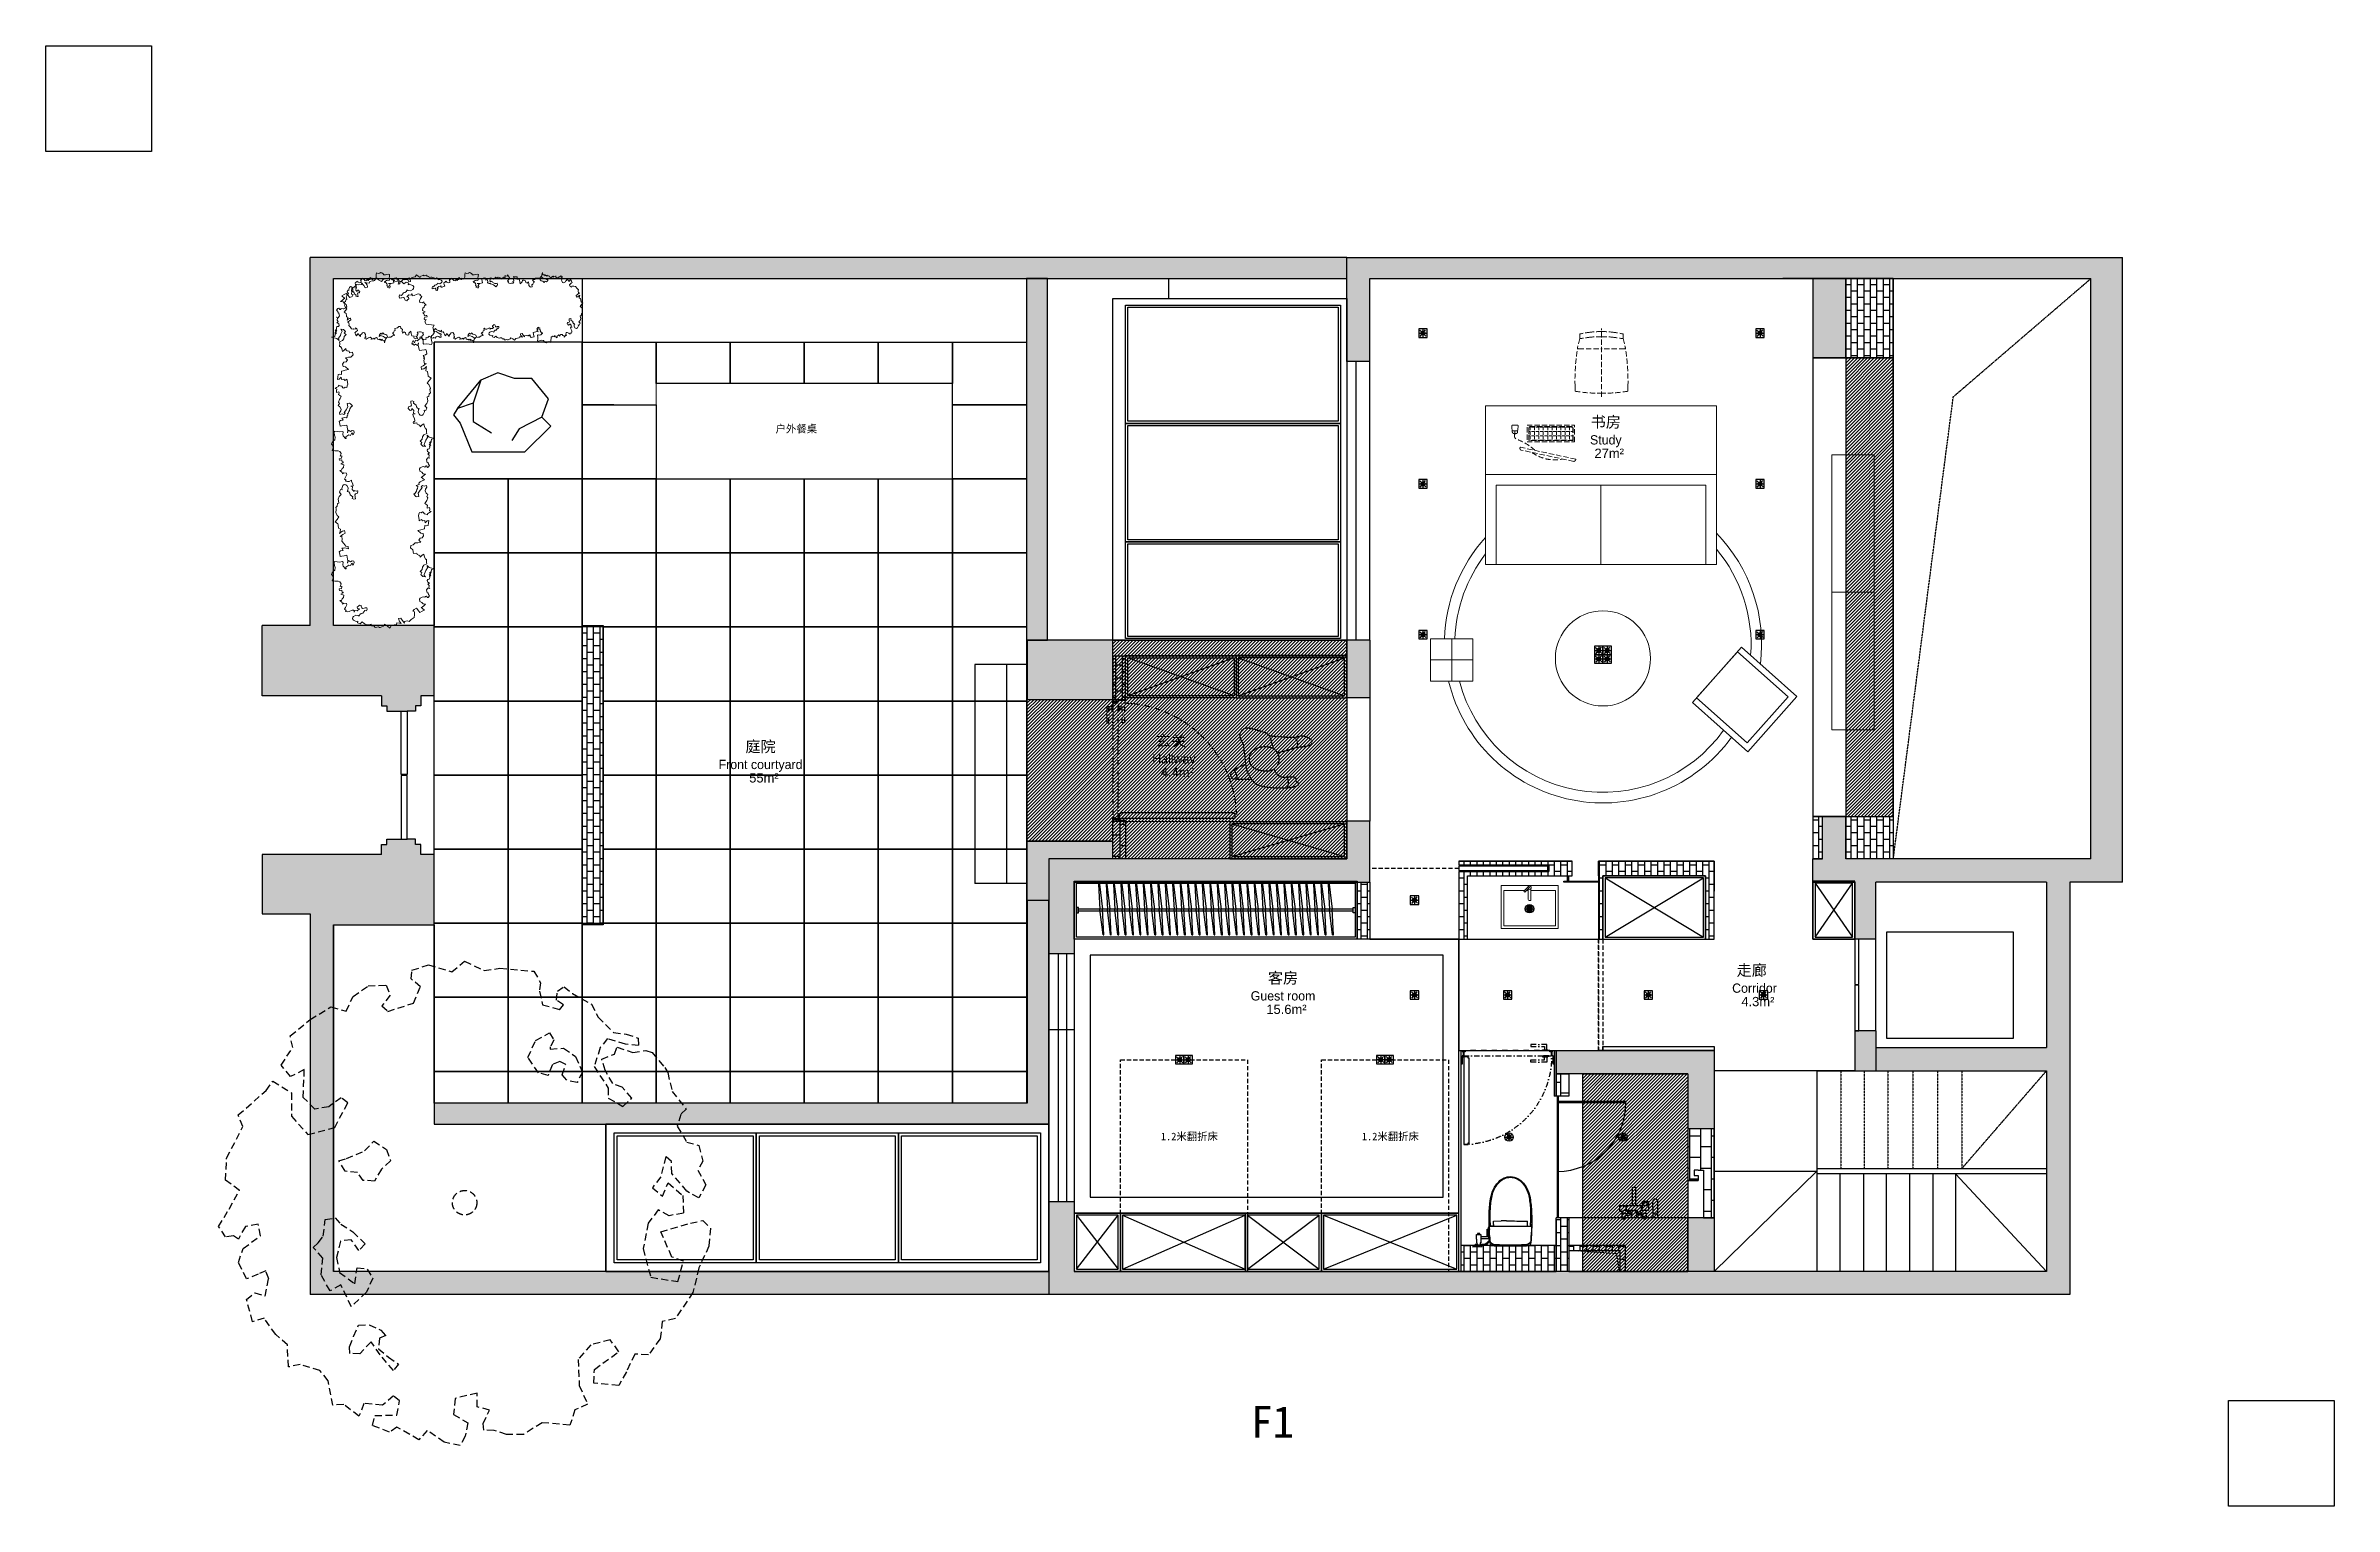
# Model space of a CAD drawing. Header units: millimetres. Extents: x -108767 to 78913, y -380878 to 1470.
# Drawn here: x -61429 to -39796, y -177715 to -163912 of the extents above; entities that cross this region are included whole.
import ezdxf
from ezdxf.enums import TextEntityAlignment as Align

# ---------------------------------------------------------------- set-up
doc = ezdxf.new("R2010")
doc.units = ezdxf.units.MM
doc.header["$LTSCALE"] = 10
for name, pattern in [('DASH', [0.35, 0.25, -0.1]), ('DASHDOT', [1, 0.5, -0.25, 0, -0.25]), ('DASHED', [0.75, 0.5, -0.25]), ('HIDDEN2', [0.1875, 0.125, -0.0625])]:
    doc.linetypes.add(name, pattern=pattern)
for name, color, linetype in [('000墙体', 4, 'Continuous'), ('001增减墙体', 147, 'Continuous'), ('008天花灯具', 31, 'Continuous'), ('012到顶家具', 55, 'Continuous'), ('01平-洁具', 137, 'Continuous'), ('021洁具', 146, 'Continuous'), ('2-Tank High', 70, 'Continuous'), ('3-New Window', 4, 'Continuous'), ('DOOR', 60, 'Continuous'), ('FF-PLANTS', 86, 'Continuous'), ('FF-TEXT', 50, 'Continuous'), ('NW-01-wall(原有墙体)', 255, 'Continuous'), ('NW-02-free(活动家具)', 241, 'Continuous'), ('NW-02-厨卫具', 44, 'Continuous'), ('T01-天花', 30, 'Continuous'), ('wipess', 8, 'Continuous'), ('户外地面', 252, 'Continuous')]:
    doc.layers.add(name, color=color, linetype=linetype)
doc.layers.add('活动家具', color=34, linetype='Continuous', lineweight=18)
doc.styles.add('ARIAL', font='arial.ttf')
doc.styles.add('CCD-HB', font='hbsmall.shx')
doc.styles.get("Standard").update_dxf_attribs({"font": ''})
doc.styles.add('STO', font='')
doc.styles.get('Standard').set_extended_font_data('SimSun')
doc.styles.get('STO').set_extended_font_data('SimSun')
pattern_1 = [(90, (-70270.71, -180008.13), (-60.96, 4e-15), []), (180, (-70270.71, -180008.13), (-60.96, -60.96), [60.96, -60.96])]
pattern_2 = [(45, (-70270.71, -180008.131), (-15.715448, 15.715448), [])]
pattern_3 = [(90, (-70270.71, -180008.13), (-101.6, 6e-15), []), (180, (-70270.71, -180008.13), (-101.6, -101.6), [101.6, -101.6])]
pattern_4 = [(0, (1645.94, -312103.522), (25.4, 43.99409), [6.35, -44.45]), (90, (1649.114, -312103.522), (-25.4, 43.9940905), [3.175, -84.813181]), (90, (1649.908, -312103.522), (-25.4, 43.9940905), [2.54, -85.448181]), (90, (1648.32, -312103.522), (-25.4, 43.9940905), [2.54, -85.448181]), (60, (1650.7, -312103.522), (-25.4, 43.99409), [2.032, -48.768]), (120, (1647.526, -312103.522), (-50.8, 2e-08), [2.032, -48.768])]

msp = doc.modelspace()

# ---------------------------------------------------------------- texts
at = {"layer": '3-New Window', "color": 30, "insert": (-50037, -176768), "char_height": 300, "attachment_point": 1}
msp.add_mtext_dynamic_manual_height_columns('{\\C0;F1}', width=6623.175, gutter_width=12.5, heights=[0], dxfattribs=at)
at = {"layer": 'FF-TEXT'}
for s, height, style, p in [('书房', 105, 'STO', (-46681.6, -167519.6)), ('Study', 87.5, 'CCD-HB', (-46681.6, -167680)), ('27m²', 87.5, 'ARIAL', (-46649.6, -167806.8)), ('庭院', 105, 'STO', (-54672, -170587.6)), ('玄关', 105, 'STO', (-50790.7, -170534.2)), ('Front courtyard', 87.5, 'CCD-HB', (-54672, -170747.9)), ('Hallway', 87.5, 'CCD-HB', (-50764.5, -170694.6)), ('55m²', 87.5, 'ARIAL', (-54640, -170874.8)), ('4.4m²', 87.5, 'ARIAL', (-50732.4, -170821.4)), ('走廊', 105, 'STO', (-45302.4, -172701.7)), ('Guest room', 87.5, 'CCD-HB', (-49732.7, -172935.1)), ('客房', 105, 'STO', (-49732.7, -172774.7)), ('Corridor', 87.5, 'CCD-HB', (-45276.2, -172862.1)), ('15.6m²', 87.5, 'ARIAL', (-49700.7, -173062)), ('4.3m²', 87.5, 'ARIAL', (-45244.2, -172989))]:
    msp.add_text(s, height=height, dxfattribs=dict(at, style=style)).set_placement(p, align=Align.CENTER)
at = {"layer": 'T01-天花', "color": 251, "insert": (-54529.9, -167496.2), "char_height": 72, "attachment_point": 1}
msp.add_mtext_dynamic_manual_height_columns('{\\fSimSun|b0|i0|c134|p2;户外餐桌}', width=412.239, gutter_width=12.5, heights=[0], dxfattribs=at)
at = {"layer": 'T01-天花', "color": 252, "char_height": 72, "attachment_point": 1}
for insert in [(-50888, -174184.2), (-48988, -174184.2)]:
    msp.add_mtext_dynamic_manual_height_columns('{\\fSimSun|b0|i0|c134|p2;1.2米翻折床}', width=605.216, gutter_width=12.5, heights=[0], dxfattribs=dict(at, insert=insert))

# ---------------------------------------------------------------- blocks, each defined once
blk = doc.blocks.new('*U202')
blk.add_lwpolyline([(952.5, -3048.8), (842, -3048.8), (842, -3083.8), (952.5, -3083.8)], close=True)
at = {"color": 6}
blk.add_lwpolyline([(950.5, -3050.8), (844, -3050.8), (844, -3081.8), (950.5, -3081.8)], close=True, dxfattribs=at)
at = {"color": 250}
for points in [[(844, -3081.8), (950.5, -3050.8)], [(844, -3050.8), (950.5, -3081.8)]]:
    blk.add_lwpolyline(points, dxfattribs=at)
blk = doc.blocks.new('2.7_C-001')
at = {"color": 8}
for p, q in [((-11, -0.2), (-10.8, 0)), ((-9.2, 0), (-10.8, 0)), ((9.2, 0), (10.8, 0)), ((11, -0.2), (10.8, 0)), ((-13.6, -7.6), (-13.6, -12.7)), ((-13.4, -7.5), (-10.1, -7.5)), ((-13.4, -12.8), (-7.1, -12.8)), ((-11, -1.4), (-12.3, -1.4)), ((-12.3, -1.4), (-12.3, -1.5)), ((-12.2, -1.7), (-11.4, -2.4)), ((-11.5, -5.1), (-11.5, -2.9)), ((-11, -2.8), (-11.4, -2.8)), ((-11.2, -5.2), (-11.4, -5.2)), ((-11, -2.4), (-11.3, -2.4)), ((-11.2, -5.7), (-11.2, -5.2)), ((-11.2, -5.2), (-11.2, -5.2)), ((-11.2, -5.2), (-11.2, -5.2)), ((-11, -1.4), (-11, -0.2)), ((-11, -2.8), (-11, -2.4)), ((-8.9, -5.8), (-11, -5.8)), ((-9.1, -12), (-10.3, -12)), ((-10.3, -12.5), (-10.3, -12)), ((-10, -7.5), (-10, -8.2)), ((-9.8, -8.5), (-7.1, -8.5)), ((-9, -0.2), (-9.2, 0)), ((-9.1, -12.5), (-9.1, -12)), ((-9, -1.4), (-9, -0.2)), ((-7.7, -1.4), (-9, -1.4)), ((-8.7, -2.4), (-9, -2.4)), ((-8.6, -2.8), (-9, -2.8)), ((-8.9, -2.4), (-8.9, -2.8)), ((-8.8, -5.7), (-8.8, -5.2)), ((-5.8, -5.2), (-8.8, -5.2)), ((-7.8, -1.7), (-8.6, -2.4)), ((-7.9, -3.7), (-4.5, -3.7)), ((-7.7, -1.4), (-7.7, -1.5)), ((-7.6, -8.5), (-7.6, -12.8)), ((-7.6, -12.8), (-7.6, -12.8)), ((-7.1, -8.5), (-7.1, -12.8)), ((-7.1, -8.5), (-5.9, -8.5)), ((-7.1, -12.8), (7.6, -12.8)), ((-6.2, -5.5), (-6, -5.4)), ((-6.2, -6.7), (-6.2, -5.5)), ((-6, -6.8), (-6.2, -6.7)), ((-3, -5.4), (-6, -5.4)), ((-3, -6.8), (-6, -6.8)), ((-5.9, -6.8), (-5.9, -8.5)), ((-3.1, -8.2), (-5.9, -8.2)), ((-5.8, -5.4), (-5.8, -5.2)), ((-3.1, -5.2), (-3.2, -5.2)), ((-3.2, -5.2), (-3.2, -5.4)), ((-3.1, -6.8), (-3.1, -6.8)), ((-3.1, -6.8), (-3.1, -8.5)), ((-3.1, -8.5), (-1, -8.5)), ((-3, -4.1), (-3, -5.1)), ((-3, -5.4), (-2.8, -5.5)), ((-2.8, -6.7), (-3, -6.8)), ((-2.8, -5.5), (-2.8, -6.7)), ((2.1, -1.4), (-2.1, -1.4)), ((-1.6, -12.8), (-1.6, -29.6)), ((-1.1, -7.5), (-0.9, -7.6)), ((-0.9, -8.4), (-0.9, -7.6)), ((-0.9, -8.2), (0.9, -8.2)), ((0.9, -7.6), (1.1, -7.5)), ((0.9, -8.4), (0.9, -7.6)), ((1, -8.5), (3.1, -8.5)), ((1.6, -12.8), (1.6, -29.6)), ((3, -5.4), (2.8, -5.5)), ((2.8, -5.5), (2.8, -6.7)), ((2.8, -6.7), (3, -6.8)), ((3, -4.1), (3, -5.1)), ((3, -5.4), (6, -5.4)), ((3, -6.8), (6, -6.8)), ((3.1, -5.2), (3.2, -5.2)), ((3.1, -6.8), (3.1, -6.8)), ((3.1, -6.8), (3.1, -8.5)), ((3.2, -5.2), (3.2, -5.4)), ((7.9, -3.7), (4.5, -3.7)), ((5.8, -5.2), (8.8, -5.2)), ((5.8, -5.4), (5.8, -5.2)), ((5.9, -6.8), (5.9, -8.5)), ((5.9, -8.5), (7.3, -8.5)), ((6.2, -5.5), (6, -5.4)), ((6, -6.8), (6.2, -6.7)), ((6.2, -6.7), (6.2, -5.5)), ((6.2, -12.8), (6.2, -12.8)), ((7, -8.5), (7, -12.8)), ((7.3, -8.5), (13.6, -8.5)), ((7.3, -12.8), (7.3, -8.5)), ((7.3, -8.6), (7.3, -8.6)), ((7.3, -8.6), (7.3, -8.6)), ((7.3, -12.7), (7.3, -12.7)), ((7.3, -12.7), (7.3, -12.7)), ((7.6, -16), (7.6, -10.9)), ((7.7, -1.4), (9, -1.4)), ((7.7, -1.4), (7.7, -1.5)), ((7.8, -1.7), (8.6, -2.4)), ((8.6, -2.8), (9, -2.8)), ((8.7, -2.4), (9, -2.4)), ((8.7, -15.4), (8.7, -13.3)), ((8.8, -5.7), (8.8, -5.2)), ((8.9, -2.4), (8.9, -2.8)), ((8.9, -5.8), (11, -5.8)), ((9, -0.2), (9.2, 0)), ((9, -1.4), (9, -0.2)), ((9.2, -12.9), (12, -12.9)), ((11, -1.4), (11, -0.2)), ((11, -1.4), (12.3, -1.4)), ((11, -2.4), (11.3, -2.4)), ((11, -2.8), (11, -2.4)), ((11, -2.8), (11.4, -2.8)), ((11.2, -5.7), (11.2, -5.2)), ((11.2, -5.2), (11.2, -5.2)), ((11.2, -5.2), (11.2, -5.2)), ((11.2, -5.2), (11.4, -5.2)), ((12.2, -1.7), (11.4, -2.4)), ((11.5, -5.1), (11.5, -2.9)), ((12.3, -1.4), (12.3, -1.5)), ((12.5, -15.4), (12.5, -13.3)), ((13.6, -16), (13.6, -8.5)), ((22.1, -1.4), (17.9, -1.4))]:
    blk.add_line(p, q, dxfattribs=at)
blk.add_lwpolyline([(18, -6.7, 0.033424), (17.9, -17.5)], format="xyb", dxfattribs=at)
blk.add_polyline3d([(22, -6.7, 0), (22, -6.6, 0), (22, -6.6, 0), (22, -6.5, 0), (21.9, -6.5, 0), (21.9, -6.4, 0), (21.9, -6.4, 0), (21.9, -6.3, 0), (21.9, -6.3, 0), (21.9, -6.2, 0), (21.9, -6.2, 0), (21.9, -6.1, 0), (21.9, -6.1, 0), (21.9, -6, 0), (21.8, -6, 0), (21.8, -5.9, 0), (21.8, -5.9, 0), (21.8, -5.8, 0), (21.8, -5.8, 0), (21.8, -5.7, 0), (21.7, -5.7, 0), (21.7, -5.6, 0), (21.7, -5.6, 0), (21.7, -5.6, 0), (21.6, -5.5, 0), (21.6, -5.5, 0), (21.6, -5.4, 0), (21.5, -5.4, 0), (21.5, -5.4, 0), (21.5, -5.3, 0), (21.5, -5.3, 0), (21.4, -5.2, 0), (21.4, -5.2, 0), (21.4, -5.2, 0), (21.3, -5.1, 0), (21.3, -5.1, 0), (21.2, -5.1, 0), (21.2, -5, 0), (21.2, -5, 0), (21.1, -5, 0), (21.1, -4.9, 0), (21, -4.9, 0), (21, -4.9, 0), (21, -4.9, 0), (20.9, -4.8, 0), (20.9, -4.8, 0), (20.8, -4.8, 0), (20.8, -4.8, 0), (20.7, -4.7, 0), (20.7, -4.7, 0), (20.7, -4.7, 0), (20.6, -4.7, 0), (20.6, -4.7, 0), (20.5, -4.7, 0), (20.5, -4.7, 0), (20.4, -4.6, 0), (20.4, -4.6, 0), (20.3, -4.6, 0), (20.3, -4.6, 0), (20.2, -4.6, 0), (20.2, -4.6, 0), (20.1, -4.6, 0), (20.1, -4.6, 0), (20, -4.6, 0), (20, -4.6, 0), (20, -4.6, 0), (19.9, -4.6, 0), (19.9, -4.6, 0), (19.8, -4.6, 0), (19.8, -4.6, 0), (19.7, -4.6, 0), (19.7, -4.6, 0), (19.6, -4.6, 0), (19.6, -4.6, 0), (19.5, -4.7, 0), (19.5, -4.7, 0), (19.4, -4.7, 0), (19.4, -4.7, 0), (19.3, -4.7, 0), (19.3, -4.7, 0), (19.3, -4.7, 0), (19.2, -4.8, 0), (19.2, -4.8, 0), (19.1, -4.8, 0), (19.1, -4.8, 0), (19, -4.9, 0), (19, -4.9, 0), (19, -4.9, 0), (18.9, -4.9, 0), (18.9, -5, 0), (18.8, -5, 0), (18.8, -5, 0), (18.8, -5.1, 0), (18.7, -5.1, 0), (18.7, -5.1, 0), (18.6, -5.2, 0), (18.6, -5.2, 0), (18.6, -5.2, 0), (18.5, -5.3, 0), (18.5, -5.3, 0), (18.5, -5.4, 0), (18.5, -5.4, 0), (18.4, -5.4, 0), (18.4, -5.5, 0), (18.4, -5.5, 0), (18.3, -5.6, 0), (18.3, -5.6, 0), (18.3, -5.6, 0), (18.3, -5.7, 0), (18.2, -5.7, 0), (18.2, -5.8, 0), (18.2, -5.8, 0), (18.2, -5.9, 0), (18.2, -5.9, 0), (18.2, -6, 0), (18.1, -6, 0), (18.1, -6.1, 0), (18.1, -6.1, 0), (18.1, -6.2, 0), (18.1, -6.2, 0), (18.1, -6.3, 0), (18.1, -6.3, 0), (18.1, -6.4, 0), (18.1, -6.4, 0), (18.1, -6.5, 0), (18, -6.5, 0), (18, -6.6, 0), (18, -6.6, 0), (18, -6.7, 0)], dxfattribs=at)
for centre, radius, start, end in [((-13.4, -7.6), 0.15, 90, 180), ((-13.4, -12.7), 0.15, 180, 270), ((-12, -1.5), 0.25, 180, 229.8991), ((-11.4, -2.9), 0.1, 89.9968, 179.9968), ((-11.4, -5.1), 0.1, 179.9968, 269.9968), ((-11.3, -2.2), 0.2, 229.8991, 270), ((-11, -5.7), 0.15, 180, 270), ((-10.2, -12.1), 0.0938, 209.0373, 252.3079), ((-10.2, -12.4), 0.0938, 209.0373, 252.3079), ((-9.9, -11.3), 1, 252.3079, 262.9459), ((-9.9, -11.6), 1, 252.3079, 262.9459), ((-10.1, -7.5), 0.05, 0, 90), ((-9.8, -8.2), 0.3, 180, 270), ((-9.7, -9.3), 2.98, 262.9459, 277.0541), ((-9.7, -9.6), 2.98, 262.9459, 277.0541), ((-9.4, -11.3), 1, 277.0541, 287.6921), ((-9.4, -11.6), 1, 277.0541, 287.6921), ((-9.1, -12.1), 0.0938, 287.6921, 330.9627), ((-9.1, -12.4), 0.0938, 287.6921, 330.9627), ((-8.9, -5.7), 0.15, 270, 0), ((-8.7, -2.2), 0.2, 270, 310.1009), ((-8.6, -2.9), 0.1, 4.9086, 89.9968), ((-7.6, -2.8), 0.935, 184.9086, 251.8632), ((-7.9, -1.5), 0.25, 310.1009, 0), ((-4.5, -7.2), 3.5, 66.1425, 89.9968), ((-3.1, -4.1), 0.1, 359.9968, 66.1425), ((-3.1, -5.1), 0.1, 267.1308, 359.9968), ((37, -2.9), 39.1, 177.8733, 185.8818), ((-1.4, -6.8), 0.5, 185.8818, 231.8718), ((-1.4, -6), 1.22, 252.2321, 274.3519), ((0, -6.7), 1.4, 205.4773, 218.2126), ((-1, -8.4), 0.1, 270, 0), ((1, -8.4), 0.1, 180, 270), ((0, -6.7), 1.4, 321.7861, 334.5228), ((1.4, -6), 1.22, 265.6471, 287.7679), ((1.4, -6.8), 0.5, 308.1282, 354.1182), ((-37, -2.9), 39.1, 354.1182, 2.1267), ((3.1, -4.1), 0.1, 113.8575, 180.0032), ((3.1, -5.1), 0.1, 180.0032, 272.8692), ((4.5, -7.2), 3.5, 90.0032, 113.8575), ((8.6, -16), 1, 180, 264.6674), ((8, -1.5), 0.25, 180, 229.8991), ((7.6, -2.8), 0.935, 288.1368, 355.0914), ((8.6, -2.9), 0.1, 90.0032, 175.0914), ((8.7, -2.2), 0.2, 229.8991, 270), ((10.6, 5.5), 22.5, 264.6674, 275.2241), ((9.2, -13.3), 0.45, 90, 180), ((9.2, -15.4), 0.5, 180, 265.9711), ((8.9, -5.7), 0.15, 180, 270), ((10.6, 4.5), 20.4, 265.9711, 273.8952), ((11, -5.7), 0.15, 270, 0), ((11.3, -2.2), 0.2, 270, 310.1009), ((11.4, -2.9), 0.1, 0.0032, 90.0032), ((11.4, -5.1), 0.1, 270.0032, 0.0032), ((12, -13.3), 0.45, 360, 90), ((12, -15.4), 0.5, 273.8952, 360), ((12, -1.5), 0.25, 310.1009, 0), ((12.6, -16), 1, 275.2087, 0), ((57, -2.9), 39.1, 177.8733, 185.348), ((20, -17.2), 2.07, 186.5515, 353.4485), ((-17, -2.9), 39.1, 354.652, 2.1267), ((-58.7, -12.8), 80.9, 356.6814, 4.3387), ((-0.9, -29.6), 0.7, 180, 261.1861), ((0, -23.5), 6.9, 261.1861, 278.8139), ((1, -29.6), 0.7, 278.8139, 0)]:
    blk.add_arc(centre, radius, start, end, dxfattribs=at)
blk = doc.blocks.new('1')
at = {"color": 59, "linetype": 'HIDDEN2'}
for p, q in [((68970, 197871), (68969, 197869)), ((68970, 197871), (68969, 197869)), ((68969, 197869), (68969, 197868)), ((68969, 197869), (68969, 197868)), ((68969, 197868), (68969, 197866)), ((68969, 197868), (68969, 197866)), ((68969, 197866), (68969, 197865)), ((68969, 197866), (68969, 197865)), ((68969, 197865), (68969, 197864)), ((68969, 197865), (68969, 197864)), ((68969, 197864), (68970, 197863)), ((68969, 197864), (68970, 197863)), ((68972, 197872), (68970, 197871)), ((68972, 197872), (68970, 197871)), ((68970, 197863), (68971, 197862)), ((68970, 197863), (68971, 197862)), ((68971, 197862), (68972, 197861)), ((68971, 197862), (68972, 197861)), ((68973, 197874), (68972, 197872)), ((68973, 197874), (68972, 197872)), ((68972, 197861), (68973, 197860)), ((68972, 197861), (68973, 197860)), ((68975, 197875), (68973, 197874)), ((68975, 197875), (68973, 197874)), ((68973, 197860), (68974, 197859)), ((68973, 197860), (68974, 197859)), ((68974, 197859), (68976, 197858)), ((68974, 197859), (68976, 197858)), ((68977, 197877), (68975, 197875)), ((68977, 197877), (68975, 197875)), ((68976, 197858), (68977, 197857)), ((68976, 197858), (68977, 197857)), ((68979, 197879), (68977, 197877)), ((68979, 197879), (68977, 197877)), ((68977, 197857), (68978, 197857)), ((68977, 197857), (68978, 197857)), ((68978, 197857), (68980, 197856)), ((68978, 197857), (68980, 197856)), ((68982, 197880), (68979, 197879)), ((68982, 197880), (68979, 197879)), ((68980, 197856), (68981, 197855)), ((68980, 197856), (68981, 197855)), ((68981, 197855), (68982, 197854)), ((68981, 197855), (68982, 197854)), ((68984, 197882), (68982, 197880)), ((68984, 197882), (68982, 197880)), ((68982, 197854), (68984, 197853)), ((68982, 197854), (68984, 197853)), ((68987, 197883), (68984, 197882)), ((68987, 197883), (68984, 197882)), ((68984, 197853), (68985, 197852)), ((68984, 197853), (68985, 197852)), ((68985, 197852), (68986, 197851)), ((68985, 197852), (68986, 197851)), ((68986, 197851), (68988, 197850)), ((68986, 197851), (68988, 197850)), ((68990, 197884), (68987, 197883)), ((68990, 197884), (68987, 197883)), ((68988, 197850), (68989, 197849)), ((68988, 197850), (68989, 197849)), ((68989, 197849), (68990, 197848)), ((68989, 197849), (68990, 197848)), ((68992, 197885), (68990, 197884)), ((68992, 197885), (68990, 197884)), ((68990, 197848), (68991, 197847)), ((68990, 197848), (68991, 197847)), ((68991, 197847), (68992, 197846)), ((68991, 197847), (68992, 197846)), ((68995, 197887), (68992, 197885)), ((68995, 197887), (68992, 197885)), ((68992, 197846), (68993, 197845)), ((68992, 197846), (68993, 197845)), ((68993, 197845), (68994, 197844)), ((68993, 197845), (68994, 197844)), ((68994, 197844), (68994, 197842)), ((68994, 197844), (68994, 197842)), ((68994, 197842), (68995, 197841)), ((68994, 197842), (68995, 197841)), ((68995, 197833), (68994, 197831)), ((68995, 197833), (68994, 197831)), ((68994, 197831), (68994, 197829)), ((68994, 197831), (68994, 197829)), ((68994, 197829), (68994, 197828)), ((68994, 197829), (68994, 197828)), ((68994, 197828), (68994, 197827)), ((68994, 197828), (68994, 197827)), ((68994, 197827), (68994, 197825)), ((68994, 197827), (68994, 197825)), ((68994, 197825), (68994, 197824)), ((68994, 197825), (68994, 197824)), ((68994, 197824), (68994, 197822)), ((68994, 197824), (68994, 197822)), ((68994, 197822), (68994, 197821)), ((68994, 197822), (68994, 197821)), ((68994, 197821), (68994, 197819)), ((68994, 197821), (68994, 197819)), ((68994, 197819), (68994, 197818)), ((68994, 197819), (68994, 197818)), ((68994, 197818), (68995, 197817)), ((68994, 197818), (68995, 197817)), ((68998, 197888), (68995, 197887)), ((68998, 197888), (68995, 197887)), ((68995, 197841), (68995, 197839)), ((68995, 197841), (68995, 197839)), ((68995, 197839), (68995, 197838)), ((68995, 197839), (68995, 197838)), ((68995, 197838), (68995, 197836)), ((68995, 197838), (68995, 197836)), ((68995, 197836), (68995, 197834)), ((68995, 197836), (68995, 197834)), ((68995, 197834), (68995, 197833)), ((68995, 197834), (68995, 197833)), ((68995, 197817), (68995, 197815)), ((68995, 197817), (68995, 197815)), ((68995, 197815), (68996, 197814)), ((68995, 197815), (68996, 197814)), ((68996, 197814), (68996, 197813)), ((68996, 197814), (68996, 197813)), ((68996, 197813), (68997, 197812)), ((68996, 197813), (68997, 197812)), ((68997, 197812), (68998, 197811)), ((68997, 197812), (68998, 197811)), ((69001, 197889), (68998, 197888)), ((69001, 197889), (68998, 197888)), ((68998, 197811), (68999, 197810)), ((68998, 197811), (68999, 197810)), ((68999, 197810), (69000, 197809)), ((68999, 197810), (69000, 197809)), ((69000, 197809), (69001, 197808)), ((69000, 197809), (69001, 197808)), ((69004, 197890), (69001, 197889)), ((69004, 197890), (69001, 197889)), ((69001, 197808), (69003, 197807)), ((69001, 197808), (69003, 197807)), ((69003, 197807), (69004, 197807)), ((69003, 197807), (69004, 197807)), ((69008, 197891), (69004, 197890)), ((69008, 197891), (69004, 197890)), ((69004, 197807), (69006, 197806)), ((69004, 197807), (69006, 197806)), ((69006, 197806), (69007, 197805)), ((69006, 197806), (69007, 197805)), ((69007, 197805), (69009, 197805)), ((69007, 197805), (69009, 197805)), ((69011, 197892), (69008, 197891)), ((69011, 197892), (69008, 197891)), ((69009, 197805), (69011, 197804)), ((69009, 197805), (69011, 197804)), ((69014, 197893), (69011, 197892)), ((69014, 197893), (69011, 197892)), ((69011, 197804), (69013, 197804)), ((69011, 197804), (69013, 197804)), ((69013, 197804), (69015, 197804)), ((69013, 197804), (69015, 197804)), ((69018, 197894), (69014, 197893)), ((69018, 197894), (69014, 197893)), ((69015, 197804), (69017, 197803)), ((69015, 197804), (69017, 197803)), ((69017, 197803), (69019, 197803)), ((69017, 197803), (69019, 197803)), ((69021, 197895), (69018, 197894)), ((69021, 197895), (69018, 197894)), ((69019, 197803), (69022, 197803)), ((69019, 197803), (69022, 197803)), ((69025, 197896), (69021, 197895)), ((69025, 197896), (69021, 197895)), ((69022, 197803), (69024, 197803)), ((69022, 197803), (69024, 197803)), ((69024, 197803), (69027, 197803)), ((69024, 197803), (69027, 197803)), ((69029, 197897), (69025, 197896)), ((69029, 197897), (69025, 197896)), ((69027, 197803), (69030, 197802)), ((69027, 197803), (69030, 197802)), ((69033, 197897), (69029, 197897)), ((69033, 197897), (69029, 197897)), ((69030, 197802), (69034, 197802)), ((69030, 197802), (69034, 197802)), ((69037, 197898), (69033, 197897)), ((69037, 197898), (69033, 197897)), ((69034, 197802), (69037, 197802)), ((69034, 197802), (69037, 197802)), ((69042, 197899), (69037, 197898)), ((69042, 197899), (69037, 197898)), ((69037, 197802), (69041, 197802)), ((69037, 197802), (69041, 197802)), ((69041, 197802), (69045, 197802)), ((69041, 197802), (69045, 197802)), ((69047, 197899), (69042, 197899)), ((69047, 197899), (69042, 197899)), ((69045, 197802), (69049, 197802)), ((69045, 197802), (69049, 197802)), ((69052, 197900), (69047, 197899)), ((69052, 197900), (69047, 197899)), ((69049, 197802), (69053, 197802)), ((69049, 197802), (69053, 197802)), ((69057, 197900), (69052, 197900)), ((69057, 197900), (69052, 197900)), ((69053, 197802), (69057, 197803)), ((69053, 197802), (69057, 197803)), ((69062, 197901), (69057, 197900)), ((69062, 197901), (69057, 197900)), ((69057, 197803), (69062, 197803)), ((69057, 197803), (69062, 197803)), ((69068, 197901), (69062, 197901)), ((69068, 197901), (69062, 197901)), ((69062, 197803), (69066, 197803)), ((69062, 197803), (69066, 197803)), ((69066, 197803), (69070, 197803)), ((69066, 197803), (69070, 197803)), ((69074, 197901), (69068, 197901)), ((69074, 197901), (69068, 197901)), ((69070, 197803), (69074, 197803)), ((69070, 197803), (69074, 197803)), ((69080, 197902), (69074, 197901)), ((69080, 197902), (69074, 197901)), ((69074, 197803), (69078, 197804)), ((69074, 197803), (69078, 197804)), ((69078, 197804), (69082, 197804)), ((69078, 197804), (69082, 197804)), ((69086, 197902), (69080, 197902)), ((69086, 197902), (69080, 197902)), ((69082, 197804), (69086, 197804)), ((69082, 197804), (69086, 197804)), ((69092, 197902), (69086, 197902)), ((69092, 197902), (69086, 197902)), ((69086, 197804), (69090, 197805)), ((69086, 197804), (69090, 197805)), ((69090, 197805), (69094, 197805)), ((69090, 197805), (69094, 197805)), ((69098, 197903), (69092, 197902)), ((69098, 197903), (69092, 197902)), ((69094, 197805), (69098, 197805)), ((69094, 197805), (69098, 197805)), ((69105, 197903), (69098, 197903)), ((69105, 197903), (69098, 197903)), ((69098, 197805), (69102, 197805)), ((69098, 197805), (69102, 197805)), ((69102, 197805), (69106, 197805)), ((69102, 197805), (69106, 197805)), ((69111, 197903), (69105, 197903)), ((69111, 197903), (69105, 197903)), ((69106, 197805), (69110, 197805)), ((69106, 197805), (69110, 197805)), ((69110, 197805), (69114, 197805)), ((69110, 197805), (69114, 197805)), ((69117, 197904), (69111, 197903)), ((69117, 197904), (69111, 197903)), ((69114, 197805), (69118, 197805)), ((69114, 197805), (69118, 197805)), ((69123, 197904), (69117, 197904)), ((69123, 197904), (69117, 197904)), ((69118, 197805), (69121, 197804)), ((69118, 197805), (69121, 197804)), ((69121, 197804), (69125, 197804)), ((69121, 197804), (69125, 197804)), ((69129, 197904), (69123, 197904)), ((69129, 197904), (69123, 197904)), ((69125, 197804), (69128, 197803)), ((69125, 197804), (69128, 197803)), ((69128, 197803), (69131, 197803)), ((69128, 197803), (69131, 197803)), ((69134, 197904), (69129, 197904)), ((69134, 197904), (69129, 197904)), ((69131, 197803), (69135, 197802)), ((69131, 197803), (69135, 197802)), ((69140, 197904), (69134, 197904)), ((69140, 197904), (69134, 197904)), ((69135, 197802), (69137, 197801)), ((69135, 197802), (69137, 197801)), ((69137, 197801), (69140, 197800)), ((69137, 197801), (69140, 197800)), ((69145, 197904), (69140, 197904)), ((69145, 197904), (69140, 197904)), ((69140, 197800), (69143, 197799)), ((69140, 197800), (69143, 197799)), ((69143, 197799), (69146, 197798)), ((69143, 197799), (69146, 197798)), ((69150, 197904), (69145, 197904)), ((69150, 197904), (69145, 197904)), ((69146, 197798), (69148, 197796)), ((69146, 197798), (69148, 197796)), ((69148, 197796), (69151, 197795)), ((69148, 197796), (69151, 197795)), ((69155, 197904), (69150, 197904)), ((69155, 197904), (69150, 197904)), ((69151, 197795), (69154, 197793)), ((69151, 197795), (69154, 197793)), ((69154, 197793), (69156, 197791)), ((69154, 197793), (69156, 197791)), ((69160, 197904), (69155, 197904)), ((69160, 197904), (69155, 197904)), ((69156, 197791), (69159, 197789)), ((69156, 197791), (69159, 197789)), ((69159, 197789), (69161, 197788)), ((69159, 197789), (69161, 197788)), ((69165, 197904), (69160, 197904)), ((69165, 197904), (69160, 197904)), ((69161, 197788), (69163, 197786)), ((69161, 197788), (69163, 197786)), ((69163, 197786), (69166, 197784)), ((69163, 197786), (69166, 197784)), ((69169, 197904), (69165, 197904)), ((69169, 197904), (69165, 197904)), ((69166, 197784), (69168, 197782)), ((69166, 197784), (69168, 197782)), ((69168, 197782), (69170, 197780)), ((69168, 197782), (69170, 197780)), ((69174, 197904), (69169, 197904)), ((69174, 197904), (69169, 197904)), ((69170, 197780), (69171, 197778)), ((69170, 197780), (69171, 197778)), ((69171, 197778), (69173, 197776)), ((69171, 197778), (69173, 197776)), ((69173, 197776), (69175, 197774)), ((69173, 197776), (69175, 197774)), ((69178, 197904), (69174, 197904)), ((69178, 197904), (69174, 197904)), ((69175, 197774), (69176, 197772)), ((69175, 197774), (69176, 197772)), ((69176, 197772), (69178, 197770)), ((69176, 197772), (69178, 197770)), ((69183, 197904), (69178, 197904)), ((69183, 197904), (69178, 197904)), ((69178, 197770), (69179, 197768)), ((69178, 197770), (69179, 197768)), ((69179, 197768), (69181, 197766)), ((69179, 197768), (69181, 197766)), ((69181, 197766), (69183, 197763)), ((69181, 197766), (69183, 197763)), ((69187, 197903), (69183, 197904)), ((69187, 197903), (69183, 197904)), ((69183, 197763), (69185, 197760)), ((69183, 197763), (69185, 197760)), ((69185, 197760), (69188, 197755)), ((69185, 197760), (69188, 197755)), ((69192, 197903), (69187, 197903)), ((69192, 197903), (69187, 197903)), ((69188, 197755), (69191, 197749)), ((69188, 197755), (69191, 197749)), ((69191, 197749), (69195, 197740)), ((69191, 197749), (69195, 197740)), ((69196, 197903), (69192, 197903)), ((69196, 197903), (69192, 197903)), ((69195, 197740), (69200, 197728)), ((69195, 197740), (69200, 197728)), ((69201, 197902), (69196, 197903)), ((69201, 197902), (69196, 197903)), ((69200, 197728), (69202, 197724)), ((69200, 197728), (69202, 197724)), ((69206, 197902), (69201, 197902)), ((69206, 197902), (69201, 197902)), ((69211, 197901), (69206, 197902)), ((69211, 197901), (69206, 197902)), ((69216, 197901), (69211, 197901)), ((69216, 197901), (69211, 197901)), ((69221, 197900), (69216, 197901)), ((69221, 197900), (69216, 197901)), ((69226, 197900), (69221, 197900)), ((69226, 197900), (69221, 197900)), ((69232, 197899), (69226, 197900)), ((69232, 197899), (69226, 197900)), ((69237, 197899), (69232, 197899)), ((69237, 197899), (69232, 197899)), ((69242, 197898), (69237, 197899)), ((69242, 197898), (69237, 197899)), ((69247, 197898), (69242, 197898)), ((69247, 197898), (69242, 197898)), ((69252, 197897), (69247, 197898)), ((69252, 197897), (69247, 197898)), ((69257, 197897), (69252, 197897)), ((69257, 197897), (69252, 197897)), ((69261, 197896), (69257, 197897)), ((69261, 197896), (69257, 197897)), ((69266, 197896), (69261, 197896)), ((69266, 197896), (69261, 197896)), ((69271, 197895), (69266, 197896)), ((69271, 197895), (69266, 197896)), ((69276, 197895), (69271, 197895)), ((69276, 197895), (69271, 197895)), ((69281, 197894), (69276, 197895)), ((69281, 197894), (69276, 197895)), ((69286, 197893), (69281, 197894)), ((69286, 197893), (69281, 197894)), ((69291, 197892), (69286, 197893)), ((69291, 197892), (69286, 197893)), ((69296, 197891), (69291, 197892)), ((69296, 197891), (69291, 197892)), ((69301, 197890), (69296, 197891)), ((69301, 197890), (69296, 197891)), ((69307, 197889), (69301, 197890)), ((69307, 197889), (69301, 197890)), ((69312, 197888), (69307, 197889)), ((69312, 197888), (69307, 197889)), ((69317, 197887), (69312, 197888)), ((69317, 197887), (69312, 197888)), ((69322, 197886), (69317, 197887)), ((69322, 197886), (69317, 197887)), ((69327, 197884), (69322, 197886)), ((69327, 197884), (69322, 197886)), ((69332, 197883), (69327, 197884)), ((69332, 197883), (69327, 197884)), ((69337, 197882), (69332, 197883)), ((69337, 197882), (69332, 197883)), ((69341, 197881), (69337, 197882)), ((69341, 197881), (69337, 197882)), ((69346, 197879), (69341, 197881)), ((69346, 197879), (69341, 197881)), ((69350, 197878), (69346, 197879)), ((69350, 197878), (69346, 197879)), ((69355, 197876), (69350, 197878)), ((69355, 197876), (69350, 197878)), ((69359, 197874), (69355, 197876)), ((69359, 197874), (69355, 197876)), ((69363, 197872), (69359, 197874)), ((69363, 197872), (69359, 197874)), ((69368, 197869), (69363, 197872)), ((69368, 197869), (69363, 197872)), ((69372, 197867), (69368, 197869)), ((69372, 197867), (69368, 197869)), ((69376, 197864), (69372, 197867)), ((69376, 197864), (69372, 197867)), ((69380, 197861), (69376, 197864)), ((69380, 197861), (69376, 197864)), ((69384, 197858), (69380, 197861)), ((69384, 197858), (69380, 197861)), ((69388, 197855), (69384, 197858)), ((69388, 197855), (69384, 197858)), ((69391, 197852), (69388, 197855)), ((69391, 197852), (69388, 197855)), ((69395, 197849), (69391, 197852)), ((69395, 197849), (69391, 197852)), ((69398, 197846), (69395, 197849)), ((69398, 197846), (69395, 197849)), ((69402, 197842), (69398, 197846)), ((69402, 197842), (69398, 197846)), ((69405, 197839), (69402, 197842)), ((69405, 197839), (69402, 197842)), ((69408, 197836), (69405, 197839)), ((69408, 197836), (69405, 197839)), ((69411, 197832), (69408, 197836)), ((69411, 197832), (69408, 197836)), ((69414, 197829), (69411, 197832)), ((69414, 197829), (69411, 197832)), ((69416, 197825), (69414, 197829)), ((69416, 197825), (69414, 197829)), ((69419, 197821), (69416, 197825)), ((69419, 197821), (69416, 197825)), ((69456, 197821), (69419, 197821)), ((69421, 197818), (69419, 197821)), ((69456, 197821), (69419, 197821)), ((69421, 197818), (69419, 197821)), ((69423, 197814), (69421, 197818)), ((69423, 197814), (69421, 197818)), ((69426, 197810), (69423, 197814)), ((69426, 197810), (69423, 197814)), ((69428, 197806), (69426, 197810)), ((69428, 197806), (69426, 197810)), ((69430, 197802), (69428, 197806)), ((69430, 197802), (69428, 197806)), ((69432, 197799), (69430, 197802)), ((69432, 197799), (69430, 197802)), ((69434, 197795), (69432, 197799)), ((69434, 197795), (69432, 197799)), ((69436, 197791), (69434, 197795)), ((69436, 197791), (69434, 197795)), ((69438, 197787), (69436, 197791)), ((69438, 197787), (69436, 197791)), ((69440, 197784), (69438, 197787)), ((69440, 197784), (69438, 197787)), ((69442, 197780), (69440, 197784)), ((69442, 197780), (69440, 197784)), ((69444, 197776), (69442, 197780)), ((69444, 197776), (69442, 197780)), ((69447, 197773), (69444, 197776)), ((69447, 197773), (69444, 197776)), ((69449, 197769), (69447, 197773)), ((69449, 197769), (69447, 197773)), ((69451, 197765), (69449, 197769)), ((69451, 197765), (69449, 197769)), ((69453, 197761), (69451, 197765)), ((69453, 197761), (69451, 197765)), ((69455, 197756), (69453, 197761)), ((69455, 197756), (69453, 197761)), ((69457, 197752), (69455, 197756)), ((69457, 197752), (69455, 197756)), ((69490, 197821), (69456, 197821)), ((69490, 197821), (69456, 197821)), ((69459, 197747), (69457, 197752)), ((69459, 197747), (69457, 197752)), ((69461, 197742), (69459, 197747)), ((69461, 197742), (69459, 197747)), ((69462, 197736), (69461, 197742)), ((69462, 197736), (69461, 197742)), ((69464, 197730), (69462, 197736)), ((69464, 197730), (69462, 197736)), ((69466, 197724), (69464, 197730)), ((69466, 197724), (69464, 197730)), ((69516, 197821), (69490, 197821)), ((69516, 197821), (69490, 197821)), ((69535, 197821), (69516, 197821)), ((69535, 197821), (69516, 197821)), ((69549, 197821), (69535, 197821)), ((69549, 197821), (69535, 197821)), ((69559, 197820), (69549, 197821)), ((69559, 197820), (69549, 197821)), ((69567, 197819), (69559, 197820)), ((69567, 197819), (69559, 197820)), ((69563, 197723), (69573, 197729)), ((69563, 197723), (69573, 197729)), ((69574, 197819), (69567, 197819)), ((69574, 197819), (69567, 197819)), ((69573, 197729), (69581, 197735)), ((69573, 197729), (69581, 197735)), ((69580, 197818), (69574, 197819)), ((69580, 197818), (69574, 197819)), ((69585, 197818), (69580, 197818)), ((69585, 197818), (69580, 197818)), ((69581, 197735), (69588, 197740)), ((69581, 197735), (69588, 197740)), ((69589, 197817), (69585, 197818)), ((69589, 197817), (69585, 197818)), ((69588, 197740), (69594, 197744)), ((69588, 197740), (69594, 197744)), ((69593, 197816), (69589, 197817)), ((69593, 197816), (69589, 197817)), ((69596, 197815), (69593, 197816)), ((69596, 197815), (69593, 197816)), ((69594, 197744), (69599, 197748)), ((69594, 197744), (69599, 197748)), ((69599, 197814), (69596, 197815)), ((69599, 197814), (69596, 197815)), ((69601, 197813), (69599, 197814)), ((69601, 197813), (69599, 197814)), ((69599, 197748), (69602, 197751)), ((69599, 197748), (69602, 197751)), ((69603, 197812), (69601, 197813)), ((69603, 197812), (69601, 197813)), ((69602, 197751), (69605, 197754)), ((69602, 197751), (69605, 197754)), ((69605, 197810), (69603, 197812)), ((69605, 197810), (69603, 197812)), ((69606, 197808), (69605, 197810)), ((69606, 197808), (69605, 197810)), ((69605, 197754), (69608, 197756)), ((69605, 197754), (69608, 197756)), ((69607, 197807), (69606, 197808)), ((69607, 197807), (69606, 197808)), ((69608, 197805), (69607, 197807)), ((69608, 197805), (69607, 197807)), ((69609, 197803), (69608, 197805)), ((69609, 197803), (69608, 197805)), ((69608, 197756), (69610, 197759)), ((69608, 197756), (69610, 197759)), ((69610, 197801), (69609, 197803)), ((69610, 197801), (69609, 197803)), ((69611, 197799), (69610, 197801)), ((69611, 197799), (69610, 197801)), ((69610, 197759), (69611, 197761)), ((69610, 197759), (69611, 197761)), ((69611, 197796), (69611, 197799)), ((69611, 197796), (69611, 197799)), ((69612, 197794), (69611, 197796)), ((69612, 197794), (69611, 197796)), ((69611, 197761), (69612, 197764)), ((69611, 197761), (69612, 197764)), ((69613, 197792), (69612, 197794)), ((69613, 197792), (69612, 197794)), ((69612, 197764), (69613, 197766)), ((69612, 197764), (69613, 197766)), ((69614, 197790), (69613, 197792)), ((69614, 197790), (69613, 197792)), ((69613, 197766), (69614, 197768)), ((69613, 197766), (69614, 197768)), ((69614, 197787), (69614, 197790)), ((69614, 197787), (69614, 197790)), ((69615, 197785), (69614, 197787)), ((69615, 197785), (69614, 197787)), ((69614, 197768), (69615, 197771)), ((69614, 197768), (69615, 197771)), ((69615, 197783), (69615, 197785)), ((69615, 197783), (69615, 197785)), ((69616, 197780), (69615, 197783)), ((69616, 197780), (69615, 197783)), ((69615, 197773), (69616, 197775)), ((69615, 197773), (69616, 197775)), ((69615, 197771), (69615, 197773)), ((69615, 197771), (69615, 197773)), ((69616, 197778), (69616, 197780)), ((69616, 197778), (69616, 197780)), ((69616, 197775), (69616, 197778)), ((69616, 197775), (69616, 197778)), ((68883, 197508), (68888, 197509)), ((68883, 197508), (68888, 197509)), ((68888, 197509), (68893, 197511)), ((68888, 197509), (68893, 197511)), ((68893, 197511), (68899, 197512)), ((68893, 197511), (68899, 197512)), ((68899, 197512), (68905, 197513)), ((68899, 197512), (68905, 197513)), ((68905, 197513), (68911, 197514)), ((68905, 197513), (68911, 197514)), ((68911, 197514), (68917, 197515)), ((68911, 197514), (68917, 197515)), ((68917, 197515), (68923, 197516)), ((68917, 197515), (68923, 197516)), ((68923, 197516), (68929, 197516)), ((68923, 197516), (68929, 197516)), ((68929, 197516), (68935, 197517)), ((68929, 197516), (68935, 197517)), ((68935, 197517), (68942, 197518)), ((68935, 197517), (68942, 197518)), ((68942, 197518), (68948, 197519)), ((68942, 197518), (68948, 197519)), ((68948, 197519), (68954, 197520)), ((68948, 197519), (68954, 197520)), ((68954, 197520), (68959, 197520)), ((68954, 197520), (68959, 197520)), ((68959, 197520), (68965, 197521)), ((68959, 197520), (68965, 197521)), ((68965, 197521), (68970, 197521)), ((68965, 197521), (68970, 197521)), ((68970, 197521), (68975, 197522)), ((68970, 197521), (68975, 197522)), ((68975, 197522), (68979, 197522)), ((68975, 197522), (68979, 197522)), ((68979, 197522), (68983, 197523)), ((68979, 197522), (68983, 197523)), ((68983, 197523), (68987, 197523)), ((68983, 197523), (68987, 197523)), ((68987, 197523), (68991, 197524)), ((68987, 197523), (68991, 197524)), ((68991, 197524), (68995, 197524)), ((68991, 197524), (68995, 197524)), ((68995, 197524), (69000, 197525)), ((68995, 197524), (69000, 197525)), ((69000, 197525), (69004, 197527)), ((69000, 197525), (69004, 197527)), ((69004, 197527), (69009, 197528)), ((69004, 197527), (69009, 197528)), ((69009, 197528), (69014, 197530)), ((69009, 197528), (69014, 197530)), ((69014, 197530), (69019, 197531)), ((69014, 197530), (69019, 197531)), ((69019, 197531), (69025, 197533)), ((69019, 197531), (69025, 197533)), ((69025, 197533), (69031, 197535)), ((69025, 197533), (69031, 197535)), ((69031, 197535), (69037, 197538)), ((69031, 197535), (69037, 197538)), ((69037, 197538), (69043, 197540)), ((69037, 197538), (69043, 197540)), ((69043, 197540), (69049, 197542)), ((69043, 197540), (69049, 197542)), ((69049, 197542), (69055, 197544)), ((69049, 197542), (69055, 197544)), ((69055, 197544), (69062, 197546)), ((69055, 197544), (69062, 197546)), ((69062, 197546), (69069, 197548)), ((69062, 197546), (69069, 197548)), ((69069, 197548), (69076, 197550)), ((69069, 197548), (69076, 197550)), ((69076, 197550), (69083, 197552)), ((69076, 197550), (69083, 197552)), ((69083, 197552), (69090, 197553)), ((69083, 197552), (69090, 197553)), ((69090, 197553), (69098, 197555)), ((69090, 197553), (69098, 197555)), ((69098, 197555), (69106, 197557)), ((69098, 197555), (69106, 197557)), ((69106, 197557), (69115, 197560)), ((69106, 197557), (69115, 197560)), ((69115, 197560), (69125, 197562)), ((69115, 197560), (69125, 197562)), ((69125, 197562), (69136, 197564)), ((69125, 197562), (69136, 197564)), ((69136, 197564), (69149, 197567)), ((69136, 197564), (69149, 197567)), ((69149, 197567), (69164, 197570)), ((69149, 197567), (69164, 197570)), ((69164, 197570), (69171, 197572)), ((69164, 197570), (69171, 197572)), ((69208, 197535), (69212, 197522)), ((69208, 197535), (69212, 197522)), ((69212, 197522), (69217, 197501)), ((69212, 197522), (69217, 197501)), ((69467, 197717), (69466, 197724)), ((69467, 197717), (69466, 197724)), ((69469, 197710), (69467, 197717)), ((69469, 197710), (69467, 197717)), ((69470, 197702), (69469, 197710)), ((69470, 197702), (69469, 197710)), ((69471, 197694), (69470, 197702)), ((69471, 197694), (69470, 197702)), ((69472, 197685), (69471, 197694)), ((69472, 197685), (69471, 197694)), ((69474, 197676), (69472, 197685)), ((69474, 197676), (69472, 197685)), ((69473, 197683), (69485, 197687)), ((69473, 197683), (69485, 197687)), ((69475, 197667), (69474, 197676)), ((69475, 197667), (69474, 197676)), ((69476, 197658), (69475, 197667)), ((69476, 197658), (69475, 197667)), ((69477, 197648), (69476, 197658)), ((69477, 197648), (69476, 197658)), ((69478, 197639), (69477, 197648)), ((69478, 197639), (69477, 197648)), ((69478, 197629), (69478, 197639)), ((69478, 197629), (69478, 197639)), ((69479, 197620), (69478, 197629)), ((69479, 197620), (69478, 197629)), ((69480, 197611), (69479, 197620)), ((69480, 197611), (69479, 197620)), ((69481, 197602), (69480, 197611)), ((69481, 197602), (69480, 197611)), ((69482, 197594), (69481, 197602)), ((69482, 197594), (69481, 197602)), ((69483, 197586), (69482, 197594)), ((69483, 197586), (69482, 197594)), ((69484, 197578), (69483, 197586)), ((69484, 197578), (69483, 197586)), ((69485, 197571), (69484, 197578)), ((69485, 197571), (69484, 197578)), ((69485, 197687), (69505, 197695)), ((69485, 197687), (69505, 197695)), ((69485, 197564), (69485, 197571)), ((69485, 197564), (69485, 197571)), ((69489, 197558), (69485, 197564)), ((69489, 197558), (69485, 197564)), ((69487, 197551), (69489, 197558)), ((69487, 197551), (69489, 197558)), ((69488, 197546), (69487, 197551)), ((69488, 197546), (69487, 197551)), ((69489, 197540), (69488, 197546)), ((69489, 197540), (69488, 197546)), ((69490, 197534), (69489, 197540)), ((69490, 197534), (69489, 197540)), ((69490, 197529), (69490, 197534)), ((69490, 197529), (69490, 197534)), ((69491, 197524), (69490, 197529)), ((69491, 197524), (69490, 197529)), ((69491, 197519), (69491, 197524)), ((69491, 197519), (69491, 197524)), ((69492, 197514), (69491, 197519)), ((69492, 197514), (69491, 197519)), ((69493, 197509), (69492, 197514)), ((69493, 197509), (69492, 197514)), ((69505, 197695), (69522, 197702)), ((69505, 197695), (69522, 197702)), ((69522, 197702), (69538, 197710)), ((69522, 197702), (69538, 197710)), ((69538, 197710), (69551, 197717)), ((69538, 197710), (69551, 197717)), ((69551, 197717), (69563, 197723)), ((69551, 197717), (69563, 197723)), ((68845, 197478), (68846, 197481)), ((68845, 197478), (68846, 197481)), ((68845, 197475), (68845, 197478)), ((68845, 197475), (68845, 197478)), ((68846, 197472), (68845, 197475)), ((68846, 197472), (68845, 197475)), ((68846, 197481), (68847, 197484)), ((68846, 197481), (68847, 197484)), ((68846, 197469), (68846, 197472)), ((68846, 197469), (68846, 197472)), ((68847, 197465), (68846, 197469)), ((68847, 197465), (68846, 197469)), ((68847, 197484), (68848, 197487)), ((68847, 197484), (68848, 197487)), ((68848, 197462), (68847, 197465)), ((68848, 197462), (68847, 197465)), ((68848, 197487), (68849, 197489)), ((68848, 197487), (68849, 197489)), ((68849, 197459), (68848, 197462)), ((68849, 197459), (68848, 197462)), ((68849, 197489), (68851, 197492)), ((68849, 197489), (68851, 197492)), ((68851, 197456), (68849, 197459)), ((68851, 197456), (68849, 197459)), ((68851, 197492), (68853, 197494)), ((68851, 197492), (68853, 197494)), ((68853, 197453), (68851, 197456)), ((68853, 197453), (68851, 197456)), ((68853, 197494), (68855, 197497)), ((68853, 197494), (68855, 197497)), ((68855, 197450), (68853, 197453)), ((68855, 197450), (68853, 197453)), ((68855, 197497), (68858, 197499)), ((68855, 197497), (68858, 197499)), ((68857, 197448), (68855, 197450)), ((68857, 197448), (68855, 197450)), ((68859, 197445), (68857, 197448)), ((68859, 197445), (68857, 197448)), ((68858, 197499), (68862, 197500)), ((68858, 197499), (68862, 197500)), ((68862, 197442), (68859, 197445)), ((68862, 197442), (68859, 197445)), ((68862, 197500), (68865, 197502)), ((68862, 197500), (68865, 197502)), ((68864, 197440), (68862, 197442)), ((68864, 197440), (68862, 197442)), ((68867, 197438), (68864, 197440)), ((68867, 197438), (68864, 197440)), ((68865, 197502), (68869, 197504)), ((68865, 197502), (68869, 197504)), ((68870, 197436), (68867, 197438)), ((68870, 197436), (68867, 197438)), ((68869, 197504), (68873, 197505)), ((68869, 197504), (68873, 197505)), ((68873, 197434), (68870, 197436)), ((68873, 197434), (68870, 197436)), ((68873, 197505), (68878, 197507)), ((68873, 197505), (68878, 197507)), ((68876, 197432), (68873, 197434)), ((68876, 197432), (68873, 197434)), ((68879, 197430), (68876, 197432)), ((68879, 197430), (68876, 197432)), ((68878, 197507), (68883, 197508)), ((68878, 197507), (68883, 197508)), ((68882, 197428), (68879, 197430)), ((68882, 197428), (68879, 197430)), ((68886, 197426), (68882, 197428)), ((68886, 197426), (68882, 197428)), ((68890, 197424), (68886, 197426)), ((68890, 197424), (68886, 197426)), ((68893, 197423), (68890, 197424)), ((68893, 197423), (68890, 197424)), ((68897, 197421), (68893, 197423)), ((68897, 197421), (68893, 197423)), ((68901, 197419), (68897, 197421)), ((68901, 197419), (68897, 197421)), ((68905, 197418), (68901, 197419)), ((68905, 197418), (68901, 197419)), ((68909, 197416), (68905, 197418)), ((68909, 197416), (68905, 197418)), ((68913, 197415), (68909, 197416)), ((68913, 197415), (68909, 197416)), ((68917, 197414), (68913, 197415)), ((68917, 197414), (68913, 197415)), ((68920, 197413), (68917, 197414)), ((68920, 197413), (68917, 197414)), ((68924, 197412), (68920, 197413)), ((68924, 197412), (68920, 197413)), ((68928, 197412), (68924, 197412)), ((68928, 197412), (68924, 197412)), ((68932, 197411), (68928, 197412)), ((68932, 197411), (68928, 197412)), ((68936, 197411), (68932, 197411)), ((68936, 197411), (68932, 197411)), ((68940, 197411), (68936, 197411)), ((68940, 197411), (68936, 197411)), ((68944, 197411), (68940, 197411)), ((68944, 197411), (68940, 197411)), ((68948, 197412), (68944, 197411)), ((68948, 197412), (68944, 197411)), ((68951, 197412), (68948, 197412)), ((68951, 197412), (68948, 197412)), ((68955, 197413), (68951, 197412)), ((68955, 197413), (68951, 197412)), ((68959, 197414), (68955, 197413)), ((68959, 197414), (68955, 197413)), ((68963, 197415), (68959, 197414)), ((68963, 197415), (68959, 197414)), ((68966, 197416), (68963, 197415)), ((68966, 197416), (68963, 197415)), ((68970, 197417), (68966, 197416)), ((68970, 197417), (68966, 197416)), ((68974, 197418), (68970, 197417)), ((68974, 197418), (68970, 197417)), ((68977, 197419), (68974, 197418)), ((68977, 197419), (68974, 197418)), ((68981, 197421), (68977, 197419)), ((68981, 197421), (68977, 197419)), ((68985, 197422), (68981, 197421)), ((68985, 197422), (68981, 197421)), ((68989, 197423), (68985, 197422)), ((68989, 197423), (68985, 197422)), ((68993, 197424), (68989, 197423)), ((68993, 197424), (68989, 197423)), ((68998, 197424), (68993, 197424)), ((68998, 197424), (68993, 197424)), ((69003, 197425), (68998, 197424)), ((69003, 197425), (68998, 197424)), ((69008, 197426), (69003, 197425)), ((69008, 197426), (69003, 197425)), ((69014, 197426), (69008, 197426)), ((69014, 197426), (69008, 197426)), ((69021, 197426), (69014, 197426)), ((69021, 197426), (69014, 197426)), ((69027, 197426), (69021, 197426)), ((69027, 197426), (69021, 197426)), ((69035, 197426), (69027, 197426)), ((69035, 197426), (69027, 197426)), ((69042, 197426), (69035, 197426)), ((69042, 197426), (69035, 197426)), ((69050, 197425), (69042, 197426)), ((69050, 197425), (69042, 197426)), ((69058, 197425), (69050, 197425)), ((69058, 197425), (69050, 197425)), ((69066, 197424), (69058, 197425)), ((69066, 197424), (69058, 197425)), ((69074, 197424), (69066, 197424)), ((69074, 197424), (69066, 197424)), ((69083, 197423), (69074, 197424)), ((69083, 197423), (69074, 197424)), ((69091, 197423), (69083, 197423)), ((69091, 197423), (69083, 197423)), ((69100, 197422), (69091, 197423)), ((69100, 197422), (69091, 197423)), ((69110, 197421), (69100, 197422)), ((69110, 197421), (69100, 197422)), ((69120, 197421), (69110, 197421)), ((69120, 197421), (69110, 197421)), ((69131, 197420), (69120, 197421)), ((69131, 197420), (69120, 197421)), ((69142, 197419), (69131, 197420)), ((69142, 197419), (69131, 197420)), ((69155, 197419), (69142, 197419)), ((69155, 197419), (69142, 197419)), ((69168, 197418), (69155, 197419)), ((69168, 197418), (69155, 197419)), ((69182, 197417), (69168, 197418)), ((69182, 197417), (69168, 197418)), ((69198, 197416), (69182, 197417)), ((69198, 197416), (69182, 197417)), ((69214, 197414), (69198, 197416)), ((69214, 197414), (69198, 197416)), ((69232, 197412), (69214, 197414)), ((69232, 197412), (69214, 197414)), ((69217, 197501), (69222, 197484)), ((69217, 197501), (69222, 197484)), ((69222, 197484), (69226, 197470)), ((69222, 197484), (69226, 197470)), ((69226, 197470), (69229, 197459)), ((69226, 197470), (69229, 197459)), ((69229, 197459), (69231, 197449)), ((69229, 197459), (69231, 197449)), ((69231, 197449), (69234, 197441)), ((69231, 197449), (69234, 197441)), ((69250, 197410), (69232, 197412)), ((69250, 197410), (69232, 197412)), ((69234, 197441), (69237, 197434)), ((69234, 197441), (69237, 197434)), ((69237, 197434), (69239, 197428)), ((69237, 197434), (69239, 197428)), ((69239, 197428), (69242, 197422)), ((69239, 197428), (69242, 197422)), ((69242, 197422), (69245, 197418)), ((69242, 197422), (69245, 197418)), ((69245, 197418), (69247, 197413)), ((69245, 197418), (69247, 197413)), ((69247, 197413), (69250, 197409)), ((69247, 197413), (69250, 197409)), ((69250, 197409), (69253, 197406)), ((69250, 197409), (69253, 197406)), ((69253, 197406), (69256, 197403)), ((69253, 197406), (69256, 197403)), ((69256, 197403), (69259, 197400)), ((69256, 197403), (69259, 197400)), ((69259, 197400), (69263, 197397)), ((69259, 197400), (69263, 197397)), ((69263, 197397), (69266, 197395)), ((69263, 197397), (69266, 197395)), ((69266, 197395), (69269, 197392)), ((69266, 197395), (69269, 197392)), ((69269, 197392), (69273, 197390)), ((69269, 197392), (69273, 197390)), ((69273, 197390), (69276, 197388)), ((69273, 197390), (69276, 197388)), ((69276, 197388), (69280, 197386)), ((69276, 197388), (69280, 197386)), ((69280, 197386), (69284, 197384)), ((69280, 197386), (69284, 197384)), ((69284, 197384), (69289, 197383)), ((69284, 197384), (69289, 197383)), ((69289, 197383), (69293, 197381)), ((69289, 197383), (69293, 197381)), ((69293, 197381), (69298, 197379)), ((69293, 197381), (69298, 197379)), ((69298, 197379), (69303, 197377)), ((69298, 197379), (69303, 197377)), ((69303, 197377), (69308, 197376)), ((69303, 197377), (69308, 197376)), ((69308, 197376), (69314, 197374)), ((69308, 197376), (69314, 197374)), ((69314, 197374), (69320, 197372)), ((69314, 197374), (69320, 197372)), ((69320, 197372), (69326, 197370)), ((69320, 197372), (69326, 197370)), ((69326, 197370), (69332, 197369)), ((69326, 197370), (69332, 197369)), ((69332, 197369), (69339, 197367)), ((69332, 197369), (69339, 197367)), ((69339, 197367), (69345, 197365)), ((69339, 197367), (69345, 197365)), ((69345, 197365), (69352, 197363)), ((69345, 197365), (69352, 197363)), ((69352, 197363), (69359, 197361)), ((69352, 197363), (69359, 197361)), ((69359, 197361), (69365, 197359)), ((69359, 197361), (69365, 197359)), ((69365, 197359), (69372, 197357)), ((69365, 197359), (69372, 197357)), ((69372, 197357), (69378, 197355)), ((69372, 197357), (69378, 197355)), ((69378, 197355), (69385, 197353)), ((69378, 197355), (69385, 197353)), ((69385, 197353), (69390, 197351)), ((69385, 197353), (69390, 197351)), ((69390, 197351), (69396, 197350)), ((69390, 197351), (69396, 197350)), ((69396, 197350), (69401, 197348)), ((69396, 197350), (69401, 197348)), ((69401, 197348), (69406, 197347)), ((69401, 197348), (69406, 197347)), ((69406, 197347), (69411, 197346)), ((69406, 197347), (69411, 197346)), ((69411, 197346), (69416, 197345)), ((69411, 197346), (69416, 197345)), ((69416, 197345), (69420, 197344)), ((69416, 197345), (69420, 197344)), ((69420, 197344), (69424, 197343)), ((69420, 197344), (69424, 197343)), ((69424, 197343), (69428, 197342)), ((69424, 197343), (69428, 197342)), ((69428, 197342), (69432, 197341)), ((69428, 197342), (69432, 197341)), ((69432, 197341), (69435, 197341)), ((69432, 197341), (69435, 197341)), ((69435, 197341), (69439, 197341)), ((69435, 197341), (69439, 197341)), ((69439, 197341), (69442, 197340)), ((69439, 197341), (69442, 197340)), ((69442, 197340), (69445, 197340)), ((69442, 197340), (69445, 197340)), ((69445, 197340), (69448, 197340)), ((69445, 197340), (69448, 197340)), ((69448, 197340), (69451, 197340)), ((69448, 197340), (69451, 197340)), ((69451, 197340), (69454, 197340)), ((69451, 197340), (69454, 197340)), ((69454, 197340), (69457, 197340)), ((69454, 197340), (69457, 197340)), ((69457, 197340), (69459, 197340)), ((69457, 197340), (69459, 197340)), ((69459, 197340), (69462, 197340)), ((69459, 197340), (69462, 197340)), ((69462, 197340), (69465, 197340)), ((69462, 197340), (69465, 197340)), ((69465, 197340), (69467, 197340)), ((69465, 197340), (69467, 197340)), ((69467, 197340), (69470, 197341)), ((69467, 197340), (69470, 197341)), ((69470, 197341), (69473, 197341)), ((69470, 197341), (69473, 197341)), ((69473, 197341), (69476, 197342)), ((69473, 197341), (69476, 197342)), ((69476, 197342), (69479, 197343)), ((69476, 197342), (69479, 197343)), ((69479, 197343), (69482, 197344)), ((69479, 197343), (69482, 197344)), ((69482, 197344), (69485, 197345)), ((69482, 197344), (69485, 197345)), ((69485, 197345), (69488, 197346)), ((69485, 197345), (69488, 197346)), ((69488, 197346), (69491, 197347)), ((69488, 197346), (69491, 197347)), ((69491, 197347), (69494, 197349)), ((69491, 197347), (69494, 197349)), ((69493, 197505), (69493, 197509)), ((69493, 197505), (69493, 197509)), ((69494, 197500), (69493, 197505)), ((69494, 197500), (69493, 197505)), ((69495, 197496), (69494, 197500)), ((69495, 197496), (69494, 197500)), ((69494, 197349), (69497, 197351)), ((69494, 197349), (69497, 197351)), ((69496, 197492), (69495, 197496)), ((69496, 197492), (69495, 197496)), ((69497, 197488), (69496, 197492)), ((69497, 197488), (69496, 197492)), ((69499, 197484), (69497, 197488)), ((69499, 197484), (69497, 197488)), ((69497, 197351), (69499, 197353)), ((69497, 197351), (69499, 197353)), ((69500, 197481), (69499, 197484)), ((69500, 197481), (69499, 197484)), ((69499, 197353), (69502, 197355)), ((69499, 197353), (69502, 197355)), ((69502, 197477), (69500, 197481)), ((69502, 197477), (69500, 197481)), ((69503, 197474), (69502, 197477)), ((69503, 197474), (69502, 197477)), ((69502, 197355), (69504, 197357)), ((69502, 197355), (69504, 197357)), ((69505, 197471), (69503, 197474)), ((69505, 197471), (69503, 197474)), ((69504, 197357), (69507, 197359)), ((69504, 197357), (69507, 197359)), ((69507, 197467), (69505, 197471)), ((69507, 197467), (69505, 197471)), ((69509, 197464), (69507, 197467)), ((69509, 197464), (69507, 197467)), ((69507, 197359), (69509, 197362)), ((69507, 197359), (69509, 197362)), ((69511, 197461), (69509, 197464)), ((69511, 197461), (69509, 197464)), ((69509, 197362), (69511, 197364)), ((69509, 197362), (69511, 197364)), ((69513, 197458), (69511, 197461)), ((69513, 197458), (69511, 197461)), ((69511, 197364), (69512, 197367)), ((69511, 197364), (69512, 197367)), ((69512, 197367), (69514, 197369)), ((69512, 197367), (69514, 197369)), ((69515, 197454), (69513, 197458)), ((69515, 197454), (69513, 197458)), ((69514, 197369), (69516, 197372)), ((69514, 197369), (69516, 197372)), ((69516, 197451), (69515, 197454)), ((69516, 197451), (69515, 197454)), ((69518, 197448), (69516, 197451)), ((69518, 197448), (69516, 197451)), ((69516, 197372), (69517, 197375)), ((69516, 197372), (69517, 197375)), ((69517, 197375), (69519, 197377)), ((69517, 197375), (69519, 197377)), ((69520, 197444), (69518, 197448)), ((69520, 197444), (69518, 197448)), ((69519, 197377), (69520, 197380)), ((69519, 197377), (69520, 197380)), ((69521, 197441), (69520, 197444)), ((69521, 197441), (69520, 197444)), ((69520, 197380), (69521, 197382)), ((69520, 197380), (69521, 197382)), ((69523, 197438), (69521, 197441)), ((69523, 197438), (69521, 197441)), ((69521, 197382), (69522, 197385)), ((69521, 197382), (69522, 197385)), ((69522, 197385), (69523, 197388)), ((69522, 197385), (69523, 197388)), ((69524, 197434), (69523, 197438)), ((69524, 197434), (69523, 197438)), ((69523, 197388), (69524, 197390)), ((69523, 197388), (69524, 197390)), ((69525, 197430), (69524, 197434)), ((69525, 197430), (69524, 197434)), ((69524, 197390), (69525, 197393)), ((69524, 197390), (69525, 197393)), ((69525, 197427), (69525, 197430)), ((69525, 197427), (69525, 197430)), ((69526, 197423), (69525, 197427)), ((69526, 197423), (69525, 197427)), ((69525, 197396), (69526, 197398)), ((69525, 197396), (69526, 197398)), ((69525, 197393), (69525, 197396)), ((69525, 197393), (69525, 197396)), ((69526, 197420), (69526, 197423)), ((69526, 197420), (69526, 197423)), ((69527, 197417), (69526, 197420)), ((69527, 197417), (69526, 197420)), ((69526, 197401), (69527, 197404)), ((69526, 197401), (69527, 197404)), ((69526, 197398), (69526, 197401)), ((69526, 197398), (69526, 197401)), ((69527, 197413), (69527, 197417)), ((69527, 197413), (69527, 197417)), ((69527, 197410), (69527, 197413)), ((69527, 197410), (69527, 197413)), ((69527, 197407), (69527, 197410)), ((69527, 197407), (69527, 197410)), ((69527, 197404), (69527, 197407)), ((69527, 197404), (69527, 197407))]:
    blk.add_line(p, q, dxfattribs=at)
for centre, radius, start, end in [((69195, 197855), 128, 158.8156, 203.5264), ((69195, 197855), 128, 158.8156, 203.5264), ((69266, 197631), 112, 96.3389, 255.3837), ((69266, 197631), 112, 96.3389, 255.3837), ((69279, 197506), 238, 64.202, 96.3389), ((69692, 197822), 141, 180.7937, 218.1712), ((69692, 197822), 141, 180.7937, 218.1712), ((69053, 197488), 73.1, 150.9608, 238.1825), ((69053, 197488), 73.1, 150.9608, 238.1825), ((69289, 197722), 206, 255.3837, 298.5092), ((69289, 197722), 206, 255.3837, 298.5092), ((69339, 197630), 101, 298.5092, 64.202), ((69339, 197630), 101, 298.5092, 64.202)]:
    blk.add_arc(centre, radius, start, end, dxfattribs=at)
blk = doc.blocks.new('FDSFADS')
at = {"layer": 'NW-02-free(活动家具)', "linetype": 'DASH', "lineweight": 5, "ltscale": 20}
for p, q in [((101821, 36729, 0), (101865, 36729, 0)), ((101865, 36729, 0), (101951, 36749, 0)), ((101960, 36739, 0), (101960, 36523, 0)), ((102362, 36773, 0), (102313, 36773, 0)), ((101960, 36307, 0), (101960, 36523, 0)), ((101821, 36317, 0), (101865, 36317, 0)), ((102362, 36273, 0), (102313, 36273, 0))]:
    blk.add_line(p, q, dxfattribs=at)
at = {"layer": 'NW-02-free(活动家具)', "color": 8, "linetype": 'DASH', "lineweight": 5, "ltscale": 20}
blk.add_line((102414, 36523, 0), (101770, 36523, 0), dxfattribs=at)
at = {"layer": 'NW-02-free(活动家具)', "linetype": 'DASH', "lineweight": 5, "ltscale": 20, "elevation": 0, "flags": 128}
for points in [[(101798, 36523, -0.027499), (101804, 36626), (101804, 36626)], [(101804, 36626, -0.029501), (101821, 36729, -0.029501)], [(101847, 36523), (101847, 36527, -0.024151), (101851, 36623), (101851, 36623)], [(101851, 36623, -0.02489), (101865, 36719, -0.02489)], [(102362, 36773, -0.020776), (102377, 36647, -0.019643), (102382, 36523, -0.019643)], [(101798, 36523, 0.027491), (101804, 36420), (101804, 36420)], [(101804, 36420, 0.029501), (101821, 36317, 0.029501)], [(101847, 36523), (101847, 36519, 0.024151), (101851, 36423), (101851, 36423)], [(101851, 36423, 0.02489), (101865, 36327, 0.02489)], [(102362, 36273, 0.020788), (102377, 36399, 0.019646), (102382, 36523, 0.019646)]]:
    blk.add_lwpolyline(points, format="xyb", dxfattribs=at)
at = {"layer": 'NW-02-free(活动家具)', "linetype": 'DASH', "lineweight": 5, "ltscale": 20, "flags": 128}
for points in [[(102313, 36773), (102268, 36774), (102222, 36773), (102177, 36772), (102131, 36769), (102086, 36766), (102041, 36761), (101996, 36755), (101951, 36749)], [(102313, 36273), (102268, 36272), (102222, 36273), (102177, 36274), (102131, 36277), (102086, 36280), (102041, 36285), (101996, 36291), (101951, 36297)]]:
    blk.add_lwpolyline(points, dxfattribs=at)
at = {"layer": 'NW-02-free(活动家具)', "linetype": 'DASH', "lineweight": 5, "ltscale": 20, "elevation": 0, "flags": 128}
blk.add_lwpolyline([(101865, 36317), (101951, 36297)], dxfattribs=at)
at = {"layer": 'NW-02-free(活动家具)', "linetype": 'DASH', "lineweight": 5, "ltscale": 20}
for centre, start, end in [((101855, 36719, 0), 0, 90), ((101951, 36739, 0), 0, 90), ((101855, 36327, 0), 270, 0), ((101951, 36307, 0), 270, 0)]:
    blk.add_arc(centre, 9.81, start, end, dxfattribs=at)
blk = doc.blocks.new('A$C13656026')
at = {"layer": 'NW-02-free(活动家具)', "linetype": 'DASH', "lineweight": 5, "ltscale": 20}
h = blk.add_hatch(dxfattribs=at)
h.set_pattern_fill('ANGLE', color=8, scale=150, angle=180, style=0)
h.set_pattern_definition([(360, (-23760, -62246.25), (3e-11, 41.25), [30, -11.25]), (90, (-23760, -62246.25), (-41.25, 3e-11), [30, -11.25])])
h.paths.add_polyline_path([(-226, 27), (-226, -99), (190, -99), (190, 27)])
at = {"layer": 'NW-02-free(活动家具)', "color": 8, "linetype": 'DASH', "lineweight": 5, "ltscale": 20}
for p, q in [((-234, 227), (265, 120)), ((-253, 206), (271, 94)), ((297, -51), (292, -106)), ((296, -61), (348, -61)), ((302, -116), (342, -116)), ((312, -36), (332, -36)), ((320, -36), (320, -31)), ((320, -31), (325, -31)), ((322, -61), (322, -36)), ((325, -36), (325, -31)), ((347, -51), (352, -106))]:
    blk.add_line(p, q, dxfattribs=at)
at = {"layer": 'NW-02-free(活动家具)', "color": 8, "linetype": 'DASH', "lineweight": 5, "ltscale": 20, "flags": 128}
for points in [[(-242, 44), (-242, -116), (208, -116), (208, 44), (-242, 44)], [(-228, 29), (-228, -101), (192, -101), (192, 29), (-228, 29)], [(-226, 27), (-226, -99), (190, -99), (190, 27), (-226, 27)]]:
    blk.add_lwpolyline(points, dxfattribs=at)
at = {"layer": 'NW-02-free(活动家具)', "color": 8, "linetype": 'DASH', "lineweight": 5, "ltscale": 20}
for centre, radius, start, end in [((-230, 204), 23.6, 100.869, 175.9965), ((-53, -148), 361, 53.7316, 102.0895), ((489, 517), 531, 227.8537, 248.6562), ((258, 105), 17.1, 318.325, 64.1015), ((290, -14), 36.8, 331.9847, 80.9006), ((302, -106), 10, 180, 270), ((312, -51), 15, 90, 180), ((332, -51), 15, 0, 90), ((342, -106), 10, 270, 0)]:
    blk.add_arc(centre, radius, start, end, dxfattribs=at)
blk = doc.blocks.new('2.7_D-001')
at = {"layer": 'NW-02-厨卫具', "color": 8}
for points in [[(-35.5, 0, 0.414214), (-35, -0.5), (-29, -0.5, 0.414214), (-28.5, 0)], [(-28.7, -1.6, 0.07715), (-28, -1.4, 0.286127), (-27.2, -0.2), (-27.2, 0)], [(-33.2, -0.5), (-33.3, -1.6), (-33.3, -1.9), (-33.3, -2.2, 0.3601), (-33, -2.4), (-31, -2.4, 0.3601), (-30.7, -2.2), (-30.7, -1.9), (-30.7, -1.6), (-30.8, -0.5)], [(-31.1, -2.4), (-31.1, -2.7), (-31.3, -2.7), (-31.4, -2.8), (-31.4, -3.8, -0.414214), (-31.6, -3.9), (-31.7, -3.9, 0.414214), (-31.8, -4), (-31.8, -7.3, -0.20721), (-32, -7.6, 0.20721), (-32.1, -8), (-32.1, -11.5), (-32.1, -11.6, 0.414214), (-32, -11.8), (-27.9, -11.8, 0.414214), (-27.8, -11.6), (-27.8, -11.5), (-27.8, -10.3), (-27.8, -8, 0.15273), (-27.9, -7.7, 0.052809), (-28, -7.6, -0.20721), (-28.1, -7.3), (-28.1, -4, 0.414214), (-28.2, -3.9), (-28.4, -3.9, -0.414214), (-28.6, -3.8), (-28.6, -2.8), (-28.7, -2.7), (-28.9, -2.7), (-28.9, -2.2), (-29, -2), (-29, -1.6), (-28.7, -1.6), (-28.7, -1.6)], [(-28.9, -11.8, 0.414214), (-29, -11.8), (-29, -12.7), (-29.2, -12.8), (-30.8, -12.8), (-31, -12.7), (-31, -11.8, 0.414214), (-31.1, -11.8)], [(-19.5, -6.1), (-22.3, -2.9, 0.212455), (-25.1, -1.6), (-29, -1.6)], [(-19.9, -6.7), (-22.9, -3.4, 0.212455), (-25.1, -2.4), (-28.9, -2.4)], [(-16.1, -20.4), (-16.1, -19.8, 0.409111), (-16.2, -19.6), (-19.7, -19.6, -0.41502), (-19.9, -19.3)], [(-19.5, -9.3, 0.008174), (-19.4, -6.5)], [(-19.4, -6.5, 0.104725), (-19.4, -6)], [(-19.1, -23, 0.017155), (-19.1, -21.3, 0.04985), (-19.2, -20.2, 0.096365), (-19.3, -20, 0.260874), (-19.4, -20)], [(16, -19.6, 0.009953), (-16, -19.6)], [(-16.1, -21.3), (-16.1, -24.4, 0.422751), (-15.9, -24.5)], [(19.7, -19.6), (16.2, -19.6, 0.409111), (16.1, -19.8), (16.1, -21.3)], [(16.1, -19.8), (19.4, -20, 0.260874), (19.3, -20, 0.096365), (19.2, -20.2, 0.04985), (19.1, -21.3, 0.017155), (19.1, -23)], [(-19.1, -23, 0.014496), (-19, -34.4)], [(-19, -34.4, 0.016259), (-18.6, -40.6, 0.019991), (-17.7, -46.7)], [(0, -24.7, 0.00463), (15.9, -24.5)], [(15.9, -24.5, 0.423836), (16.1, -24.4)], [(17.7, -46.7, 0.019991), (18.6, -40.6, 0.016259), (19, -34.4)], [(19, -34.4, 0.014496), (19.1, -23)], [(-17.7, -46.7, 0.057324), (-15.9, -53)], [(-15.9, -53, 0.153815), (-7.4, -63.9, 0.108059), (-1.6, -65.9, 0.028185), (0, -66, 0.028185), (1.6, -65.9, 0.108059), (7.4, -63.9, 0.153815), (15.9, -53, 0.057324), (17.7, -46.7)]]:
    blk.add_lwpolyline(points, format="xyb", dxfattribs=at)
for points in [[(-33.9, -0.5), (-30.1, -0.5)], [(-30.7, -1.6), (-33.3, -1.6)], [(-33.3, -1.9), (-30.7, -1.9)], [(-27.8, -8), (-20.4, -8)], [(-27.8, -10.1), (-20.6, -10.1)], [(-16.1, -19.8), (-19.4, -20)], [(-16.1, -21.3), (-16.1, -20.4)], [(16.1, -21.3), (16.1, -24.4)], [(-15.9, -24.5), (-8.7, -24.7)], [(-3.7, -24.7), (-8.7, -24.7)], [(-3.7, -24.7), (0, -24.7)]]:
    blk.add_lwpolyline(points, dxfattribs=at)
blk.add_lwpolyline([(-30.6, -2.1, -0.3601), (-31, -2.4), (-33, -2.4, -0.3601), (-33.4, -2.1), (-33.4, -1.9), (-33.4, -1.6), (-33.2, -0.5), (-30.8, -0.5), (-30.6, -1.6), (-30.6, -1.9)], format="xyb", close=True, dxfattribs=at)
at = {"layer": 'NW-02-厨卫具'}
for points in [[(-20.6, -10.4), (-21.6, -10.4, 0.317837), (-21.8, -10.5, 0.085164), (-22, -11.9), (-22, -15.6, 0.085164), (-21.8, -16.9, 0.317837), (-21.6, -17.1), (-20.9, -17.1)], [(-20.2, -19.7, 0.116376), (-20.3, -19.3, -0.097632), (-20.8, -18.5, -0.103486), (-20.9, -17.9), (-20.9, -17.1)], [(19.3, -4.6, 0.386981), (15.3, -0.9), (-15.3, -0.9, 0.386981), (-19.3, -4.6), (-19.4, -6, -0.131373), (-19.6, -6.4, 0.148778), (-20.3, -7.4, 0.021037), (-20.6, -10.4)], [(-20.1, -19.5), (-20.2, -19.7, 0.004597), (-20.2, -23.4, 0.007479), (-20.1, -29.4)], [(-20.1, -19.5, 0.010881), (-19.9, -16.6)], [(-19.4, -20), (-19.4, -20, 0.232614), (-19.9, -20.2, 0.140453), (-20.1, -20.6, 0.019844), (-20.1, -21.1)], [(-19.9, -19.3, 0.065749), (-19.9, -19.4, 0.017826), (-20, -20.3)], [(-15.5, -2.4, 0.367571), (-19.2, -6.1, 0.015428), (-19.9, -19.3)], [(-19.5, -9.3, 0.009261), (-19.9, -16.6)], [(-5.2, -1.9, 0.012576), (-15.5, -2.4)], [(5.4, -1.9, 0.012303), (-5.2, -1.9)], [(15.5, -2.4, 0.01238), (5.4, -1.9)], [(19.2, -6.3, 0.375041), (15.5, -2.4)], [(20, -20.3, 0.014953), (19.9, -19.4, 0.094612), (19.9, -19.3, 0.015253), (19.2, -6.3)], [(20.2, -23.4, 0.023657), (19.3, -4.6)], [(20.2, -26.3, 0.006459), (20.2, -23.9), (20.1, -20.8, 0.020455), (20.1, -20.5, 0.125897), (19.9, -20.2, 0.14076), (19.7, -20, 0.080621), (19.4, -20)], [(19.7, -19.6, 0.414788), (19.9, -19.3)], [(-20.2, -24.1, 0.01417), (-20.2, -23.9)], [(-20.2, -24.1, 0.005942), (-20.2, -26.3)], [(-20.2, -26.3, 0.006047), (-20.1, -29.4, 0.028876), (-19.1, -43.3)], [(18.9, -44.8, 0.031792), (20.1, -30.9)], [(20.1, -29.3, 0.00875), (20.2, -23.4)], [(20.1, -30.9, 0.005999), (20.2, -26.3)], [(-19.1, -43.3, 0.064099), (-16.8, -53)], [(-16.8, -53, 0.095162), (-11, -61.8, 0.210028), (0, -66.6, 0.124897), (7.1, -64.8, 0.076161), (10.8, -62, 0.041108), (13.8, -58.5, 0.068838), (17.3, -51.7, 0.04347), (18.9, -44.8)]]:
    blk.add_lwpolyline(points, format="xyb", dxfattribs=at)
for points in [[(-20.6, -10.4), (-20.9, -17.1)], [(-20.1, -21.1), (-20.2, -23.9)], [(-20.1, -29.4), (-20.1, -29.4)], [(20.1, -29.3), (20.1, -29.4)], [(18.9, -44.8), (18.9, -44.8)]]:
    blk.add_lwpolyline(points, dxfattribs=at)
blk = doc.blocks.new('2.7_B-001')
at = {"layer": 'NW-02-厨卫具', "lineweight": 15}
for p, q in [((30, 0), (-30, 0)), ((-30, 0), (-30, -45)), ((30, -45), (30, 0)), ((-30, -45), (30, -45))]:
    blk.add_line(p, q, dxfattribs=at)
at = {"layer": 'NW-02-厨卫具', "lineweight": 5}
for p, q in [((-1.4, -5.1), (-27.2, -5.1)), ((-27.2, -5.1), (-27.2, -42.2)), ((27.2, -5.1), (5.2, -5.1)), ((27.2, -42.2), (27.2, -5.1)), ((-27.2, -42.2), (27.2, -42.2))]:
    blk.add_line(p, q, dxfattribs=at)
at = {"layer": 'NW-02-厨卫具', "color": 8, "lineweight": 5}
for p, q in [((-1.4, -3.3), (-1.4, -14.7)), ((-0.5, -15.6), (0.5, -15.6)), ((1.1, -1), (0, -2.1)), ((0, -2.1), (4.9, -6.9)), ((1.1, -1), (6, -5.8)), ((1.4, -3.5), (1.4, -14.7)), ((3, -5.1), (1.4, -5.1)), ((4.9, -6.9), (6, -5.8))]:
    blk.add_line(p, q, dxfattribs=at)
for centre, major_axis, start_param, end_param in [((0, -24.3), (2.2, 2.2), 4.712389, 10.995574), ((0, -24.3), (1.58, 1.58), 4.712389, 10.995574), ((0, -2.1), (1.31, -1.31), 0.995082, 6.293156), ((-0.5, -14.7), (0.652, 0.652), 2.356194, 3.926991), ((0.5, -14.7), (0.652, 0.652), 3.926991, 5.497787)]:
    blk.add_ellipse(centre, major_axis=major_axis, ratio=1, start_param=start_param, end_param=end_param, dxfattribs=at)
blk = doc.blocks.new('*U210')
for points in [[(7.7, 7.2), (6.7, 7.2), (6.7, 5.8), (2.7, 5.8), (2.7, 88.7), (6.7, 88.7), (6.7, 87.2), (7.7, 87.2), (7.7, 7.2)], [(1.5, 0.7), (1.5, 0.5)]]:
    blk.add_lwpolyline(points)
for points in [[(0, 0), (3.5, 0), (3.5, 0.5), (1.5, 0.5), (1.5, 1), (2, 1), (2, 5), (1, 5), (1, 12.8), (0, 12.8), (0, 10.8), (0, 10.8), (0, 0)], [(88, 0), (88, 10.8), (88, 10.8), (88, 12.8), (87, 12.8), (87, 5), (86, 5), (86, 1), (86.5, 1), (86.5, 0.5), (84.5, 0.5), (84.5, 0), (88, 0)]]:
    blk.add_lwpolyline(points, close=True)
at = {"color": 5}
for points in [[(3, 0.5, 2.414214), (2.7, 0.7), (1.5, 0.7), (1.5, 0.5)], [(85, 0.5, -2.414214), (85.2, 0.7), (86.5, 0.7), (86.5, 0.5)]]:
    blk.add_lwpolyline(points, format="xyb", close=True, dxfattribs=at)
for points in [[(1.8, 5.5), (1.8, 5)], [(2.7, 5.5), (2.7, 5)]]:
    blk.add_lwpolyline(points, dxfattribs=at)
at = {"color": 251, "linetype": 'DASHDOT'}
for points in [[(4, 0), (4, 1), (2.5, 1), (2.5, 5), (85.5, 5), (85.5, 1), (84, 1), (84, 0), (4, 0)], [(81, 5.8), (81, 10.8), (66, 10.8), (66, 8.8), (79, 8.8), (79, 5.8), (81, 5.8)], [(77, 5), (77, 5.8), (83, 5.8), (83, 5), (77, 5)], [(77, 0), (77, -0.8), (83, -0.8), (83, 0), (77, 0)], [(81, -0.8), (81, -5.8), (66, -5.8), (66, -3.8), (79, -3.8), (79, -0.8), (81, -0.8)]]:
    blk.add_lwpolyline(points, dxfattribs=at)
at = {"color": 5}
blk.add_circle((2.2, 5.5), 0.5, dxfattribs=at)
at = {"color": 251, "linetype": 'DASHDOT'}
blk.add_arc((2.3, 5.4), 83.3, 356.301, 89.664, dxfattribs=at)
blk = doc.blocks.new('*U211')
blk.add_lwpolyline([(1051, -3053.5), (946.5, -3053.5), (946.5, -3093.5), (1051, -3093.5)], close=True)
at = {"color": 6}
blk.add_lwpolyline([(1049, -3055.5), (948.5, -3055.5), (948.5, -3091.5), (1049, -3091.5)], close=True, dxfattribs=at)
at = {"color": 250}
for points in [[(948.5, -3091.5), (1049, -3055.5)], [(948.5, -3055.5), (1049, -3091.5)]]:
    blk.add_lwpolyline(points, dxfattribs=at)
blk = doc.blocks.new('*U212')
blk.add_lwpolyline([(944.5, -3023.8), (847.4, -3023.8), (847.4, -3083.8), (944.5, -3083.8)], close=True)
at = {"color": 6}
blk.add_lwpolyline([(942.5, -3025.8), (849.4, -3025.8), (849.4, -3081.8), (942.5, -3081.8)], close=True, dxfattribs=at)
at = {"color": 250}
for points in [[(849.4, -3081.8), (942.5, -3025.8)], [(849.4, -3025.8), (942.5, -3081.8)]]:
    blk.add_lwpolyline(points, dxfattribs=at)
blk = doc.blocks.new('*U225')
at = {"layer": '2-Tank High', "color": 250}
for p, q in [((-45, 0), (-47.9, 23.8)), ((-44.2, 0.1), (-45.5, 24)), ((-38, 0), (-40.9, 23.8)), ((-37.2, 0.1), (-38.5, 24)), ((-31, 0), (-33.9, 23.8)), ((-30.2, 0.1), (-31.5, 24)), ((-24, 0), (-26.9, 23.8)), ((-23.2, 0.1), (-24.5, 24)), ((-17, 0), (-19.9, 23.8)), ((-16.2, 0.1), (-17.5, 24)), ((-10, 0), (-12.9, 23.8)), ((-9.2, 0.1), (-10.5, 24)), ((-3, 0), (-5.9, 23.8)), ((-2.2, 0.1), (-3.5, 24)), ((4, 0), (1.1, 23.8)), ((4.8, 0.1), (3.5, 24)), ((11, 0), (8.1, 23.8)), ((11.8, 0.1), (10.5, 24)), ((18, 0), (15.1, 23.8)), ((18.8, 0.1), (17.5, 24)), ((25, 0), (22.1, 23.8)), ((25.8, 0.1), (24.5, 24)), ((32, 0), (29.1, 23.8)), ((32.8, 0.1), (31.5, 24)), ((39, 0), (36.1, 23.8)), ((39.8, 0.1), (38.5, 24)), ((46, 0), (43.1, 23.8)), ((46.8, 0.1), (45.5, 24)), ((53, 0), (50.1, 23.8)), ((53.8, 0.1), (52.5, 24)), ((60, 0), (57.1, 23.8)), ((60.8, 0.1), (59.5, 24)), ((67, 0), (64.1, 23.8)), ((67.8, 0.1), (66.5, 24)), ((74, 0), (71.1, 23.8)), ((74.8, 0.1), (73.5, 24)), ((81, 0), (78.1, 23.8)), ((81.8, 0.1), (80.5, 24)), ((88, 0), (85.1, 23.8)), ((88.8, 0.1), (87.5, 24)), ((95, 0), (92.1, 23.8)), ((95.8, 0.1), (94.5, 24)), ((102, 0), (99.1, 23.8)), ((102.8, 0.1), (101.5, 24)), ((109, 0), (106.1, 23.8)), ((109.8, 0.1), (108.5, 24)), ((116, 0), (113.1, 23.8)), ((116.8, 0.1), (115.5, 24)), ((123, 0), (120.1, 23.8)), ((123.8, 0.1), (122.5, 24)), ((130, 0), (127.1, 23.8)), ((130.8, 0.1), (129.5, 24)), ((137, 0), (134.1, 23.8)), ((137.8, 0.1), (136.5, 24)), ((144, 0), (141.1, 23.8)), ((144.8, 0.1), (143.5, 24)), ((151, 0), (148.1, 23.8)), ((151.8, 0.1), (150.5, 24)), ((158, 0), (155.1, 23.8)), ((158.8, 0.1), (157.5, 24)), ((165, 0), (162.1, 23.8)), ((165.8, 0.1), (164.5, 24)), ((172, 0), (169.1, 23.8)), ((172.8, 0.1), (171.5, 24)), ((-44.2, 0.1), (-45, 0)), ((-37.2, 0.1), (-38, 0)), ((-30.2, 0.1), (-31, 0)), ((-23.2, 0.1), (-24, 0)), ((-16.2, 0.1), (-17, 0)), ((-9.2, 0.1), (-10, 0)), ((-2.2, 0.1), (-3, 0)), ((4.8, 0.1), (4, 0)), ((11.8, 0.1), (11, 0)), ((18.8, 0.1), (18, 0)), ((25.8, 0.1), (25, 0)), ((32.8, 0.1), (32, 0)), ((39.8, 0.1), (39, 0)), ((46.8, 0.1), (46, 0)), ((53.8, 0.1), (53, 0)), ((60.8, 0.1), (60, 0)), ((67.8, 0.1), (67, 0)), ((74.8, 0.1), (74, 0)), ((81.8, 0.1), (81, 0)), ((88.8, 0.1), (88, 0)), ((95.8, 0.1), (95, 0)), ((102.8, 0.1), (102, 0)), ((109.8, 0.1), (109, 0)), ((116.8, 0.1), (116, 0)), ((123.8, 0.1), (123, 0)), ((130.8, 0.1), (130, 0)), ((137.8, 0.1), (137, 0)), ((144.8, 0.1), (144, 0)), ((151.8, 0.1), (151, 0)), ((158.8, 0.1), (158, 0)), ((165.8, 0.1), (165, 0)), ((172.8, 0.1), (172, 0))]:
    blk.add_line(p, q, dxfattribs=at)
for points in [[(-48.4, 47.9), (-49.2, 47.8), (-47.9, 23.8)], [(-49.2, 47.8), (-48.4, 47.9), (-45.5, 24)], [(-42.2, 47.8), (-41.4, 47.9), (-38.5, 24)], [(-41.4, 47.9), (-42.2, 47.8), (-40.9, 23.8)], [(-35.2, 47.8), (-34.4, 47.9), (-31.5, 24)], [(-34.4, 47.9), (-35.2, 47.8), (-33.9, 23.8)], [(-28.2, 47.8), (-27.4, 47.9), (-24.5, 24)], [(-27.4, 47.9), (-28.2, 47.8), (-26.9, 23.8)], [(-21.2, 47.8), (-20.4, 47.9), (-17.5, 24)], [(-20.4, 47.9), (-21.2, 47.8), (-19.9, 23.8)], [(-14.2, 47.8), (-13.4, 47.9), (-10.5, 24)], [(-13.4, 47.9), (-14.2, 47.8), (-12.9, 23.8)], [(-7.2, 47.8), (-6.4, 47.9), (-3.5, 24)], [(-6.4, 47.9), (-7.2, 47.8), (-5.9, 23.8)], [(-0.2, 47.8), (0.6, 47.9), (3.5, 24)], [(0.6, 47.9), (-0.2, 47.8), (1.1, 23.8)], [(6.8, 47.8), (7.6, 47.9), (10.5, 24)], [(7.6, 47.9), (6.8, 47.8), (8.1, 23.8)], [(13.8, 47.8), (14.6, 47.9), (17.5, 24)], [(14.6, 47.9), (13.8, 47.8), (15.1, 23.8)], [(20.8, 47.8), (21.6, 47.9), (24.5, 24)], [(21.6, 47.9), (20.8, 47.8), (22.1, 23.8)], [(27.8, 47.8), (28.6, 47.9), (31.5, 24)], [(28.6, 47.9), (27.8, 47.8), (29.1, 23.8)], [(34.8, 47.8), (35.6, 47.9), (38.5, 24)], [(35.6, 47.9), (34.8, 47.8), (36.1, 23.8)], [(41.8, 47.8), (42.6, 47.9), (45.5, 24)], [(42.6, 47.9), (41.8, 47.8), (43.1, 23.8)], [(48.8, 47.8), (49.6, 47.9), (52.5, 24)], [(49.6, 47.9), (48.8, 47.8), (50.1, 23.8)], [(55.8, 47.8), (56.6, 47.9), (59.5, 24)], [(56.6, 47.9), (55.8, 47.8), (57.1, 23.8)], [(62.8, 47.8), (63.6, 47.9), (66.5, 24)], [(63.6, 47.9), (62.8, 47.8), (64.1, 23.8)], [(69.8, 47.8), (70.6, 47.9), (73.5, 24)], [(70.6, 47.9), (69.8, 47.8), (71.1, 23.8)], [(76.8, 47.8), (77.6, 47.9), (80.5, 24)], [(77.6, 47.9), (76.8, 47.8), (78.1, 23.8)], [(83.8, 47.8), (84.6, 47.9), (87.5, 24)], [(84.6, 47.9), (83.8, 47.8), (85.1, 23.8)], [(90.8, 47.8), (91.6, 47.9), (94.5, 24)], [(91.6, 47.9), (90.8, 47.8), (92.1, 23.8)], [(97.8, 47.8), (98.6, 47.9), (101.5, 24)], [(98.6, 47.9), (97.8, 47.8), (99.1, 23.8)], [(104.8, 47.8), (105.6, 47.9), (108.5, 24)], [(105.6, 47.9), (104.8, 47.8), (106.1, 23.8)], [(111.8, 47.8), (112.6, 47.9), (115.5, 24)], [(112.6, 47.9), (111.8, 47.8), (113.1, 23.8)], [(118.8, 47.8), (119.6, 47.9), (122.5, 24)], [(119.6, 47.9), (118.8, 47.8), (120.1, 23.8)], [(125.8, 47.8), (126.6, 47.9), (129.5, 24)], [(126.6, 47.9), (125.8, 47.8), (127.1, 23.8)], [(132.8, 47.8), (133.6, 47.9), (136.5, 24)], [(133.6, 47.9), (132.8, 47.8), (134.1, 23.8)], [(139.8, 47.8), (140.6, 47.9), (143.5, 24)], [(140.6, 47.9), (139.8, 47.8), (141.1, 23.8)], [(146.8, 47.8), (147.6, 47.9), (150.5, 24)], [(147.6, 47.9), (146.8, 47.8), (148.1, 23.8)], [(153.8, 47.8), (154.6, 47.9), (157.5, 24)], [(154.6, 47.9), (153.8, 47.8), (155.1, 23.8)], [(160.8, 47.8), (161.6, 47.9), (164.5, 24)], [(161.6, 47.9), (160.8, 47.8), (162.1, 23.8)], [(167.8, 47.8), (168.6, 47.9), (171.5, 24)], [(168.6, 47.9), (167.8, 47.8), (169.1, 23.8)]]:
    blk.add_lwpolyline(points, dxfattribs=at)
blk = doc.blocks.new('*U203')
blk.add_lwpolyline([(0, -27.5), (0, 27.5), (267.5, 27.5), (267.5, -27.5)], close=True)
at = {"color": 6}
blk.add_lwpolyline([(2, -25.5), (2, 25.5), (265.5, 25.5), (265.5, -25.5)], close=True, dxfattribs=at)
at = {"color": 250}
for points in [[(2, 2.5), (4, 2.5), (4, -2.5), (2, -2.5), (2, 2.5)], [(4, 1), (263.5, 1)], [(265.5, 2.5), (263.5, 2.5), (263.5, -2.5), (265.5, -2.5), (265.5, 2.5)], [(4, -1), (263.5, -1)]]:
    blk.add_lwpolyline(points, dxfattribs=at)
blk = doc.blocks.new('*U204')
blk.add_lwpolyline([(1085.4, -2954.8), (1045.9, -2954.8), (1045.9, -3009.8), (1085.4, -3009.8)], close=True)
at = {"color": 6}
blk.add_lwpolyline([(1083.4, -2956.8), (1047.9, -2956.8), (1047.9, -3007.8), (1083.4, -3007.8)], close=True, dxfattribs=at)
at = {"color": 250}
for points in [[(1047.9, -3007.8), (1083.4, -2956.8)], [(1047.9, -2956.8), (1083.4, -3007.8)]]:
    blk.add_lwpolyline(points, dxfattribs=at)
blk = doc.blocks.new('*U205')
blk.add_lwpolyline([(955.6, -2828.8), (883.6, -2828.8), (883.6, -2883.8), (955.6, -2883.8)], close=True)
at = {"color": 6}
blk.add_lwpolyline([(953.6, -2830.8), (885.6, -2830.8), (885.6, -2881.8), (953.6, -2881.8)], close=True, dxfattribs=at)
at = {"color": 250}
for points in [[(885.6, -2881.8), (953.6, -2830.8)], [(885.6, -2830.8), (953.6, -2881.8)]]:
    blk.add_lwpolyline(points, dxfattribs=at)
blk = doc.blocks.new('*U206')
blk.add_lwpolyline([(1009.2, -2828.8), (889.2, -2828.8), (889.2, -2883.8), (1009.2, -2883.8)], close=True)
at = {"color": 6}
blk.add_lwpolyline([(1007.2, -2830.8), (891.2, -2830.8), (891.2, -2881.8), (1007.2, -2881.8)], close=True, dxfattribs=at)
at = {"color": 250}
for points in [[(891.2, -2881.8), (1007.2, -2830.8)], [(891.2, -2830.8), (1007.2, -2881.8)]]:
    blk.add_lwpolyline(points, dxfattribs=at)
blk = doc.blocks.new('*U207')
blk.add_lwpolyline([(965.6, -2828.8), (835.6, -2828.8), (835.6, -2883.8), (965.6, -2883.8)], close=True)
at = {"color": 6}
blk.add_lwpolyline([(963.6, -2830.8), (837.6, -2830.8), (837.6, -2881.8), (963.6, -2881.8)], close=True, dxfattribs=at)
at = {"color": 250}
for points in [[(837.6, -2881.8), (963.6, -2830.8)], [(837.6, -2830.8), (963.6, -2881.8)]]:
    blk.add_lwpolyline(points, dxfattribs=at)
blk = doc.blocks.new('*U208')
blk.add_lwpolyline([(955.6, -2828.8), (912, -2828.8), (912, -2883.8), (955.6, -2883.8)], close=True)
at = {"color": 6}
blk.add_lwpolyline([(953.6, -2830.8), (914, -2830.8), (914, -2881.8), (953.6, -2881.8)], close=True, dxfattribs=at)
at = {"color": 250}
for points in [[(914, -2881.8), (953.6, -2830.8)], [(914, -2830.8), (953.6, -2881.8)]]:
    blk.add_lwpolyline(points, dxfattribs=at)
blk = doc.blocks.new('*U209')
for points in [[(7.8, 7.2), (6.8, 7.2), (6.8, 5.8), (2.8, 5.8), (2.8, 115.7), (6.8, 115.7), (6.8, 114.2), (7.8, 114.2), (7.8, 7.2)], [(1.5, 0.7), (1.5, 0.5)]]:
    blk.add_lwpolyline(points)
for points in [[(0, 0), (3.5, 0), (3.5, 0.5), (1.5, 0.5), (1.5, 1), (2, 1), (2, 5), (1, 5), (1, 12), (0, 12), (0, 10), (0, 10), (0, 0)], [(115, 0), (115, 10), (115, 10), (115, 12), (114, 12), (114, 5), (113, 5), (113, 1), (113.5, 1), (113.5, 0.5), (111.5, 0.5), (111.5, 0), (115, 0)]]:
    blk.add_lwpolyline(points, close=True)
at = {"color": 5}
for points in [[(3, 0.5, 2.414214), (2.8, 0.7), (1.5, 0.7), (1.5, 0.5)], [(112, 0.5, -2.414214), (112.2, 0.7), (113.5, 0.7), (113.5, 0.5)]]:
    blk.add_lwpolyline(points, format="xyb", close=True, dxfattribs=at)
for points in [[(1.8, 5.5), (1.8, 5)], [(2.8, 5.5), (2.8, 5)]]:
    blk.add_lwpolyline(points, dxfattribs=at)
at = {"color": 251, "linetype": 'DASHDOT'}
for points in [[(4, 0), (4, 1), (2.5, 1), (2.5, 5), (112.5, 5), (112.5, 1), (111, 1), (111, 0), (4, 0)], [(108, 5.8), (108, 10.8), (93, 10.8), (93, 8.8), (106, 8.8), (106, 5.8), (108, 5.8)], [(104, 5), (104, 5.8), (110, 5.8), (110, 5), (104, 5)], [(104, 0), (104, -0.8), (110, -0.8), (110, 0), (104, 0)], [(108, -0.8), (108, -5.8), (93, -5.8), (93, -3.8), (106, -3.8), (106, -0.8), (108, -0.8)]]:
    blk.add_lwpolyline(points, dxfattribs=at)
at = {"color": 5}
blk.add_circle((2.2, 5.5), 0.5, dxfattribs=at)
at = {"color": 251, "linetype": 'DASHDOT'}
blk.add_arc((2.1, 7.1), 109.7, 356.301, 89.664, dxfattribs=at)
blk = doc.blocks.new('A$C7DF840E4')
at = {"color": 8, "linetype": 'DASHED', "ltscale": 20}
for p, q in [((2751, 6763), (2986, 6838)), ((2986, 6838), (3316, 6740)), ((3316, 6740), (3498, 6889)), ((3498, 6889), (3779, 6757)), ((1912, 6390), (2127, 6540)), ((2127, 6540), (2385, 6548)), ((2385, 6548), (2441, 6408)), ((2738, 6640), (2751, 6763)), ((2870, 6524), (2738, 6640)), ((2772, 6293), (2870, 6524)), ((3779, 6757), (4002, 6790)), ((4002, 6790), (4486, 6748)), ((4486, 6748), (4579, 6585)), ((4579, 6585), (4565, 6464)), ((4821, 6464), (4914, 6528)), ((4914, 6528), (5035, 6429)), ((1301, 6059), (1598, 6241)), ((1598, 6241), (1815, 6179)), ((1815, 6179), (1912, 6390)), ((2441, 6408), (2322, 6255)), ((2322, 6255), (2408, 6177)), ((2408, 6177), (2772, 6293)), ((4565, 6464), (4608, 6272)), ((4608, 6272), (4850, 6201)), ((4807, 6336), (4821, 6464)), ((4907, 6272), (4807, 6336)), ((4850, 6201), (4907, 6272)), ((5035, 6429), (5306, 6280)), ((5306, 6280), (5399, 6095)), ((1020, 5827), (1301, 6059)), ((4510, 5762), (4709, 5872)), ((4709, 5872), (4769, 5772)), ((5399, 6095), (5620, 5875)), ((5620, 5875), (5798, 5854)), ((889, 5414), (1054, 5662)), ((1054, 5662), (1020, 5827)), ((4400, 5522), (4510, 5762)), ((4719, 5672), (4717, 5640)), ((4717, 5640), (4909, 5653)), ((4769, 5772), (4719, 5672)), ((4909, 5653), (5079, 5533)), ((5428, 5661), (5343, 5391)), ((5534, 5789), (5428, 5661)), ((5450, 5497), (5634, 5569)), ((5791, 5712), (5534, 5789)), ((5634, 5569), (5670, 5669)), ((5670, 5669), (5891, 5591)), ((5976, 5690), (5791, 5712)), ((5798, 5854), (5969, 5797)), ((5891, 5591), (6076, 5619)), ((5969, 5797), (5976, 5690)), ((6076, 5619), (6168, 5591)), ((6168, 5591), (6347, 5378)), ((1021, 5249), (889, 5414)), ((1219, 5348), (1021, 5249)), ((1204, 4952), (1219, 5348)), ((4550, 5303), (4400, 5522)), ((4688, 5267), (4550, 5303)), ((4750, 5423), (4688, 5267)), ((4854, 5464), (4750, 5423)), ((4939, 5423), (4854, 5464)), ((4890, 5274), (4939, 5423)), ((4954, 5197), (4890, 5274)), ((5079, 5533), (5179, 5314)), ((5179, 5314), (5099, 5164)), ((5343, 5391), (5543, 5085)), ((5500, 5341), (5450, 5497)), ((5607, 5149), (5500, 5341)), ((6347, 5378), (6389, 5307)), ((6389, 5307), (6454, 5037)), ((278, 4703), (674, 5050)), ((674, 5050), (773, 5183)), ((773, 5183), (1038, 5018)), ((1038, 5018), (1039, 4687)), ((1369, 4787), (1204, 4952)), ((1743, 4948), (1567, 4820)), ((1840, 4878), (1743, 4948)), ((5099, 5164), (4954, 5197)), ((5543, 5085), (5543, 4943)), ((5543, 4943), (5752, 4826)), ((5742, 5099), (5607, 5149)), ((5878, 4943), (5742, 5099)), ((5752, 4826), (5878, 4943)), ((6454, 5037), (6654, 4788)), ((345, 4537), (278, 4703)), ((1039, 4687), (1271, 4423)), ((1567, 4820), (1369, 4787)), ((1651, 4523), (1840, 4878)), ((6576, 4710), (6526, 4546)), ((6654, 4788), (6576, 4710)), ((114, 4091), (345, 4537)), ((1271, 4423), (1651, 4523)), ((2077, 4192), (2207, 4332)), ((2207, 4332), (2387, 4212)), ((6526, 4546), (6662, 4318)), ((6662, 4318), (6833, 4269)), ((6833, 4269), (6890, 4048)), ((98, 3777), (114, 4091)), ((1709, 4052), (1818, 4082)), ((1799, 3902), (1709, 4052)), ((1818, 4082), (2077, 4192)), ((2317, 3933), (2218, 3763)), ((2447, 4053), (2317, 3933)), ((2387, 4212), (2447, 4053)), ((6362, 4111), (6290, 3822)), ((6442, 4039), (6362, 4111)), ((6446, 3871), (6442, 4039)), ((6890, 4048), (6819, 3920)), ((6819, 3920), (6933, 3707)), ((297, 3629), (98, 3777)), ((148, 3364), (297, 3629)), ((1978, 3883), (1799, 3902)), ((2058, 3773), (1978, 3883)), ((2218, 3763), (2058, 3773)), ((6290, 3822), (6171, 3668)), ((6171, 3668), (6315, 3546)), ((6315, 3546), (6398, 3739)), ((6398, 3739), (6603, 3559)), ((6663, 3619), (6446, 3871)), ((6831, 3523), (6663, 3619)), ((6933, 3707), (6831, 3523)), ((0, 3116), (148, 3364)), ((6255, 3354), (6111, 3162)), ((6411, 3270), (6255, 3354)), ((6615, 3307), (6411, 3270)), ((6603, 3559), (6615, 3307)), ((99, 2968), (0, 3116)), ((212, 2984), (99, 2968)), ((281, 2935), (212, 2984)), ((380, 3117), (281, 2935)), ((348, 2803), (595, 2985)), ((562, 3150), (380, 3117)), ((595, 2985), (562, 3150)), ((1417, 2886), (1488, 2981)), ((1488, 2981), (1517, 3214)), ((1517, 3214), (1660, 3238)), ((1660, 3238), (1738, 3149)), ((1738, 3149), (1911, 3042)), ((1911, 3042), (2084, 2869)), ((6111, 3162), (6040, 2802)), ((6291, 3042), (6712, 3163)), ((6448, 2682), (6291, 3042)), ((6712, 3163), (6891, 3202)), ((6891, 3202), (7000, 3091)), ((7000, 3091), (6976, 2839)), ((282, 2604), (348, 2803)), ((1345, 2820), (1417, 2886)), ((1483, 2666), (1345, 2820)), ((1459, 2427), (1483, 2666)), ((1732, 2910), (1679, 2678)), ((1679, 2678), (1721, 2464)), ((1887, 2929), (1732, 2910)), ((1995, 2774), (1887, 2929)), ((2084, 2869), (1995, 2774)), ((6040, 2802), (6148, 2394)), ((6614, 2624), (6448, 2682)), ((6533, 2334), (6614, 2624)), ((6976, 2839), (6833, 2527)), ((398, 2373), (282, 2604)), ((563, 2440), (398, 2373)), ((671, 2488), (563, 2440)), ((663, 2126), (712, 2374)), ((712, 2374), (671, 2488)), ((1585, 2201), (1459, 2427)), ((1739, 2285), (1585, 2201)), ((1721, 2464), (1936, 2303)), ((1889, 1976), (1739, 2285)), ((1936, 2303), (1971, 2530)), ((1971, 2530), (2114, 2512)), ((2192, 2381), (2103, 2184)), ((2114, 2512), (2192, 2381)), ((6148, 2394), (6533, 2334)), ((6833, 2527), (6749, 2178)), ((398, 2076), (514, 2175)), ((482, 1762), (398, 2076)), ((514, 2175), (663, 2126)), ((2103, 2184), (1889, 1976)), ((6749, 2178), (6498, 1806)), ((647, 1812), (482, 1762)), ((812, 1581), (647, 1812)), ((1920, 1553), (1991, 1712)), ((1991, 1712), (2144, 1718)), ((2144, 1718), (2309, 1642)), ((2309, 1642), (2379, 1564)), ((6313, 1767), (6282, 1517)), ((6498, 1806), (6313, 1767)), ((978, 1433), (812, 1581)), ((995, 1119), (978, 1433)), ((1862, 1406), (1920, 1553)), ((1868, 1312), (1862, 1406)), ((2009, 1306), (1868, 1312)), ((2168, 1477), (2009, 1306)), ((2298, 1289), (2168, 1477)), ((2291, 1530), (2274, 1377)), ((2274, 1377), (2415, 1260)), ((2379, 1564), (2291, 1530)), ((5297, 1432), (5117, 1227)), ((5573, 1504), (5297, 1432)), ((5346, 1084), (5694, 1336)), ((5694, 1336), (5573, 1504)), ((6282, 1517), (6114, 1289)), ((1160, 1152), (995, 1119)), ((1441, 1070), (1160, 1152)), ((1557, 921), (1441, 1070)), ((2486, 1066), (2298, 1289)), ((2415, 1260), (2561, 1159)), ((2561, 1159), (2486, 1066)), ((5117, 1227), (5130, 855)), ((5340, 887), (5346, 1084)), ((5802, 1048), (5694, 856)), ((5922, 1301), (5802, 1048)), ((6114, 1289), (5922, 1301)), ((1623, 573), (1557, 921)), ((2488, 707), (2332, 574)), ((2572, 635), (2488, 707)), ((3365, 672), (3341, 444)), ((3677, 745), (3365, 672)), ((3677, 553), (3677, 745)), ((5130, 855), (5250, 591)), ((5694, 856), (5340, 887)), ((1779, 586), (1623, 573)), ((1996, 418), (1779, 586)), ((2068, 598), (1996, 418)), ((2332, 574), (2068, 598)), ((2188, 286), (2224, 430)), ((2224, 430), (2536, 431)), ((2536, 431), (2572, 635)), ((3341, 444), (3545, 324)), ((3853, 503), (3677, 553)), ((3762, 313), (3853, 503)), ((4602, 326), (4338, 158)), ((4999, 291), (4602, 326)), ((5070, 507), (4999, 291)), ((5250, 591), (5070, 507)), ((2429, 190), (2188, 286)), ((2537, 263), (2429, 190)), ((2849, 83), (2537, 263)), ((2969, 215), (2849, 83)), ((3210, 48), (2969, 215)), ((3438, 0), (3210, 48)), ((3510, 132), (3438, 0)), ((3545, 324), (3510, 132)), ((3774, 221), (3762, 313)), ((3918, 217), (3774, 221)), ((4098, 157), (3918, 217)), ((4338, 158), (4098, 157))]:
    blk.add_line(p, q, dxfattribs=at)
blk.add_ellipse((3500, 3455), major_axis=(-123, 123), ratio=1, start_param=3.926991, end_param=10.210176, dxfattribs=at)
blk = doc.blocks.new('A$C14631449')
at = {"layer": '008天花灯具', "color": 8}
for p, q in [((0, 1.06), (2.13, 1.06)), ((1.88, 1.74), (0.24, 0.39)), ((1.8, 0.3), (0.32, 1.83)), ((1.06, 2.13), (1.06, 0))]:
    blk.add_line(p, q, dxfattribs=at)
at = {"layer": '008天花灯具'}
blk.add_lwpolyline([(2.12, 2.12), (2.12, 0), (0, 0), (0, 2.12)], close=True, dxfattribs=at)
at = {"layer": '008天花灯具', "color": 8, "extrusion": (0, 0, -1)}
blk.add_ellipse((1.06, 1.06), major_axis=(0.357, 0.357), ratio=1, start_param=2.356194490192282, end_param=8.639379797371868, dxfattribs=at)
blk = doc.blocks.new('fgf')
at = {"layer": '008天花灯具', "color": 8}
for p, q in [((376933, -9801), (377013, -9801)), ((377002, -9773), (376944, -9829)), ((376948, -9770), (376999, -9832)), ((376973, -9841), (376973, -9761))]:
    blk.add_line(p, q, dxfattribs=at)
at = {"layer": '008天花灯具'}
blk.add_circle((376973, -9801), 40, dxfattribs=at)
at = {"layer": '008天花灯具', "color": 8, "extrusion": (0, 0, -1)}
blk.add_ellipse((376973, -9801), major_axis=(-13.5, 13.5), ratio=1, start_param=2.356194490192281, end_param=8.639379797371866, dxfattribs=at)

# ---------------------------------------------------------------- hatches: boundary and pattern name
at = {"layer": '000墙体'}
h = msp.add_hatch(color=252, dxfattribs=at)
h.dxf.hatch_style = 1
h.paths.add_polyline_path([(-51945.9, -171594.9), (-51340.9, -171594.9), (-51340.9, -171429.9), (-52150.9, -171429.9), (-52150.9, -171989.9), (-51945.9, -171989.9)])
h = msp.add_hatch(color=252, dxfattribs=at)
h.dxf.hatch_style = 1
h.paths.add_polyline_path([(-45657.9, -173408.9), (-46202.9, -173408.9), (-46317.9, -173408.9), (-47149.9, -173408.9), (-47149.9, -173628.9), (-45907.9, -173628.9), (-45907.9, -174146.9), (-45657.9, -174146.9)])
at = {"layer": '001增减墙体', "ltscale": 10}
h = msp.add_hatch(dxfattribs=at)
h.set_pattern_fill('ANSI31', color=251, scale=7)
h.set_pattern_definition(pattern_2)
h.paths.add_polyline_path([(-43963.9, -166861.9), (-44413.9, -166861.9), (-44413.9, -171196.9), (-43963.9, -171196.9)])
h = msp.add_hatch(dxfattribs=at)
h.set_pattern_fill('ANSI31', color=251, scale=7)
h.set_pattern_definition(pattern_2)
h.paths.add_polyline_path([(-52150.9, -171429.9), (-52150.9, -170089.9), (-51340.9, -170089.9), (-51340.9, -169529.9), (-49130.9, -169529.9), (-49130.9, -171594.9), (-51340.9, -171594.9), (-51340.9, -171429.9)])
h = msp.add_hatch(dxfattribs=at)
h.set_pattern_fill('ANSI31', color=251, scale=7)
h.set_pattern_definition(pattern_2)
h.paths.add_polyline_path([(-46899.9, -173628.9), (-45907.9, -173628.9), (-45907.9, -175494.9), (-46899.9, -175494.9)])
at = {"layer": '3-New Window'}
h = msp.add_hatch(dxfattribs=at)
h.set_pattern_fill('SWAMP', color=251, scale=2)
h.set_pattern_definition(pattern_4)
h.paths.add_polyline_path([(-51958.9, -166111.9), (-52158.9, -166111.9), (-52158.9, -166711.9), (-52158.9, -169529.9), (-51958.9, -169529.9)])
h = msp.add_hatch(dxfattribs=at)
h.set_pattern_fill('SWAMP', color=251, scale=2)
h.set_pattern_definition(pattern_4)
h.paths.add_polyline_path([(-51945.9, -171989.9), (-52150.9, -171989.9), (-52150.9, -173904.9), (-57758.9, -173904.9), (-57758.9, -174104.9), (-51945.9, -174104.9)])
at = {"layer": 'NW-01-wall(原有墙体)'}
h = msp.add_hatch(color=250, dxfattribs=at)
h.dxf.hatch_style = 1
h.paths.add_polyline_path([(-49130.9, -165911.9), (-58928.9, -165911.9), (-58928.9, -169389.9), (-59383.9, -169389.9), (-59383.9, -170054.9), (-58253.9, -170054.9), (-58253.9, -170149.9), (-58203.9, -170149.9), (-58203.9, -170199.9), (-58068.9, -170199.9), (-58013.9, -170199.9), (-57933.9, -170199.9), (-57933.9, -170149.9), (-57883.9, -170149.9), (-57883.9, -170054.9), (-57758.9, -170054.9), (-57758.9, -169389.9), (-58708.9, -169389.9), (-58708.9, -166111.9), (-49130.9, -166111.9)])
h = msp.add_hatch(color=250, dxfattribs=at)
h.dxf.hatch_style = 1
h.paths.add_polyline_path([(-42295.9, -171816.9), (-41795.9, -171816.9), (-41795.9, -165911.9), (-49130.9, -165911.9), (-49130.9, -166111.9), (-49130.9, -166894.9), (-48910.9, -166894.9), (-48910.9, -166111.9), (-46133.9, -166111.9), (-42095.9, -166111.9), (-42095.9, -171594.9), (-44413.9, -171594.9), (-44413.9, -171196.9), (-44633.9, -171196.9), (-44633.9, -171594.9), (-44723.9, -171594.9), (-44723.9, -171816.9), (-44328.9, -171816.9), (-44328.9, -172356.9), (-44288.9, -172356.9), (-44128.9, -172356.9), (-44128.9, -171816.9), (-42515.9, -171816.9), (-42515.9, -173379.9), (-44128.9, -173379.9), (-44128.9, -173599.9), (-42515.9, -173599.9), (-42515.9, -175494.9), (-51705.9, -175494.9), (-51705.9, -174838.9), (-51945.9, -174838.9), (-51945.9, -175494.9), (-51945.9, -175714.9), (-42295.9, -175714.9)])
h = msp.add_hatch(color=250, dxfattribs=at)
h.dxf.hatch_style = 1
h.paths.add_polyline_path([(-44413.9, -166111.9), (-44723.9, -166111.9), (-44723.9, -166861.9), (-44413.9, -166861.9)])
h = msp.add_hatch(color=250, dxfattribs=at)
h.dxf.hatch_style = 1
h.paths.add_polyline_path([(-51340.9, -169529.9), (-51980.9, -169529.9), (-52150.9, -169529.9), (-52150.9, -170089.9), (-51340.9, -170089.9)])
h = msp.add_hatch(color=250, dxfattribs=at)
h.dxf.hatch_style = 1
h.paths.add_polyline_path([(-48910.9, -169529.9), (-49130.9, -169529.9), (-49130.9, -170074.9), (-48910.9, -170074.9)])
h = msp.add_hatch(color=250, dxfattribs=at)
h.dxf.hatch_style = 1
h.paths.add_polyline_path([(-51705.9, -171816.9), (-48910.9, -171816.9), (-48910.9, -171239.9), (-49130.9, -171239.9), (-49130.9, -171594.9), (-51945.9, -171594.9), (-51945.9, -171999.9), (-51945.9, -172493.9), (-51705.9, -172493.9)])
h = msp.add_hatch(color=250, dxfattribs=at)
h.dxf.hatch_style = 1
h.paths.add_polyline_path([(-57758.9, -171554.9), (-57883.9, -171554.9), (-57883.9, -171459.9), (-57933.9, -171459.9), (-57933.9, -171409.9), (-58013.9, -171409.9), (-58068.9, -171409.9), (-58203.9, -171409.9), (-58203.9, -171459.9), (-58253.9, -171459.9), (-58253.9, -171554.9), (-59383.9, -171554.9), (-59383.9, -172114.9), (-58928.9, -172114.9), (-58928.9, -175714.9), (-51945.9, -175714.9), (-51945.9, -175494.9), (-56135.9, -175494.9), (-58708.9, -175494.9), (-58708.9, -172219.9), (-57758.9, -172219.9)])
h = msp.add_hatch(color=250, dxfattribs=at)
h.dxf.hatch_style = 1
h.paths.add_polyline_path([(-44128.9, -173222.9), (-44328.9, -173222.9), (-44328.9, -173499.9), (-44328.9, -173599.9), (-44228.9, -173599.9), (-44128.9, -173599.9), (-44128.9, -173379.9)])
h = msp.add_hatch(color=250, dxfattribs=at)
h.dxf.hatch_style = 1
h.paths.add_polyline_path([(-45657.9, -174987.9), (-45907.9, -174987.9), (-45907.9, -175494.9), (-45657.9, -175494.9)])
at = {"layer": 'wipess'}
h = msp.add_hatch(dxfattribs=at)
h.set_pattern_fill('AR-B816', color=256, scale=0.3, angle=90)
h.set_pattern_definition(pattern_1)
h.paths.add_polyline_path([(-43963.9, -166111.9), (-44413.9, -166111.9), (-44413.9, -166861.9), (-43963.9, -166861.9)])
h = msp.add_hatch(dxfattribs=at)
h.set_pattern_fill('AR-B816', color=256, scale=0.3, angle=90)
h.set_pattern_definition(pattern_1)
h.paths.add_polyline_path([(-56158.9, -169389.9), (-56358.9, -169389.9), (-56358.9, -172219.9), (-56158.9, -172219.9)])
h = msp.add_hatch(dxfattribs=at)
h.set_pattern_fill('AR-B816', color=256, scale=0.3, angle=90)
h.set_pattern_definition(pattern_1)
h.paths.add_polyline_path([(-51220.9, -169679.9), (-51340.9, -169679.9), (-51340.9, -170089.9), (-51220.9, -170089.9)])
h = msp.add_hatch(dxfattribs=at)
h.set_pattern_fill('AR-B816', color=256, scale=0.5, angle=90)
h.set_pattern_definition(pattern_3)
h.paths.add_polyline_path([(-51220.9, -171239.9), (-51340.9, -171239.9), (-51340.9, -171594.9), (-51220.9, -171594.9)])
h = msp.add_hatch(dxfattribs=at)
h.set_pattern_fill('AR-B816', color=256, scale=0.3, angle=90)
h.set_pattern_definition(pattern_1)
h.paths.add_polyline_path([(-44633.9, -171196.9), (-44723.9, -171196.9), (-44723.9, -171594.9), (-44633.9, -171594.9)])
h = msp.add_hatch(dxfattribs=at)
h.set_pattern_fill('AR-B816', color=256, scale=0.3, angle=90)
h.set_pattern_definition(pattern_1)
h.paths.add_polyline_path([(-43963.9, -171196.9), (-44413.9, -171196.9), (-44413.9, -171594.9), (-43963.9, -171594.9)])
h = msp.add_hatch(dxfattribs=at)
h.set_pattern_fill('AR-B816', color=256, scale=0.3, angle=90)
h.set_pattern_definition(pattern_1)
h.paths.add_polyline_path([(-46999.4, -171616.9), (-48069.9, -171616.9), (-48069.9, -171656.9), (-47218.9, -171656.9), (-47218.9, -171716.9), (-48069.9, -171716.9), (-48069.9, -172356.9), (-47989.9, -172356.9), (-47989.9, -171756.9), (-46999.4, -171756.9)])
h = msp.add_hatch(dxfattribs=at)
h.set_pattern_fill('AR-B816', color=256, scale=0.3, angle=90)
h.set_pattern_definition(pattern_1)
h.paths.add_polyline_path([(-45657.9, -171616.9), (-46749.4, -171616.9), (-46749.4, -171756.9), (-46749.4, -172356.9), (-46709.4, -172356.9), (-46709.4, -171756.9), (-45737.9, -171756.9), (-45737.9, -172356.9), (-45657.9, -172356.9), (-45657.9, -171756.9)])
h = msp.add_hatch(dxfattribs=at)
h.set_pattern_fill('AR-B816', color=256, scale=0.3, angle=90)
h.set_pattern_definition(pattern_1)
h.paths.add_polyline_path([(-48910.9, -171816.9), (-49030.9, -171816.9), (-49030.9, -172356.9), (-48910.9, -172356.9)])
h = msp.add_hatch(dxfattribs=at)
h.set_pattern_fill('AR-B816', color=256, scale=0.5, angle=90)
h.set_pattern_definition(pattern_3)
h.paths.add_polyline_path([(-47029.9, -173628.9), (-47149.9, -173628.9), (-47149.9, -173838.4), (-47029.9, -173838.4)])
h = msp.add_hatch(dxfattribs=at)
h.set_pattern_fill('AR-B816', color=256, scale=0.5, angle=90)
h.set_pattern_definition(pattern_3)
h.paths.add_polyline_path([(-45657.9, -174146.9), (-45907.9, -174146.9), (-45907.9, -174637.9), (-45807.9, -174637.9), (-45807.9, -174587.9), (-45847.9, -174587.9), (-45847.9, -174537.9), (-45807.9, -174537.9), (-45757.9, -174537.9), (-45757.9, -174987.9), (-45657.9, -174987.9)])
h = msp.add_hatch(dxfattribs=at)
h.set_pattern_fill('AR-B816', color=256, scale=0.3, angle=90)
h.set_pattern_definition(pattern_1)
h.paths.add_polyline_path([(-47029.9, -174987.9), (-47149.9, -174987.9), (-47149.9, -175494.9), (-47030.7, -175494.9), (-47029.9, -175488.4)])
h = msp.add_hatch(dxfattribs=at)
h.set_pattern_fill('AR-B816', color=256, scale=0.3, angle=90)
h.set_pattern_definition(pattern_1)
h.paths.add_polyline_path([(-47149.9, -175247.9), (-48049.9, -175247.9), (-48049.9, -175494.9), (-47149.9, -175494.9)])
h = msp.add_hatch(dxfattribs=at)
h.set_pattern_fill('AR-B816', color=256, scale=0.3, angle=90)
h.set_pattern_definition([(90, (-70270.71, -180014.63), (-60.96, 4e-15), []), (180, (-70270.71, -180014.63), (-60.96, -60.96), [60.96, -60.96])])
h.paths.add_polyline_path([(-46499.9, -175247.9), (-47029.9, -175247.9), (-47029.9, -175297.9), (-46549.9, -175297.9), (-46549.9, -175501.4), (-46499.9, -175501.4)])

# ---------------------------------------------------------------- linework, layer by layer
at = {"color": 4}
for points in [[(-52150.9, -171429.9), (-52150.9, -170089.9), (-51340.9, -170089.9), (-51340.9, -169529.9), (-49130.9, -169529.9), (-49130.9, -171594.9), (-51340.9, -171594.9), (-51340.9, -171429.9), (-52150.9, -171429.9)], [(-51340.9, -171239.9), (-51220.9, -171239.9), (-51220.9, -171594.9), (-51340.9, -171594.9)], [(-46899.9, -173628.9), (-45907.9, -173628.9), (-45907.9, -175494.9), (-46899.9, -175494.9)], [(-47029.9, -175494.9), (-45907.9, -175494.9), (-45907.9, -174987.9), (-47029.9, -174987.9)], [(-48049.9, -175247.9), (-47149.9, -175247.9), (-47149.9, -175494.9), (-48049.9, -175494.9)]]:
    msp.add_lwpolyline(points, close=True, dxfattribs=at)
for points in [[(-58068.9, -170199.9), (-58013.9, -170199.9), (-58013.9, -170799.9), (-58068.9, -170799.9)], [(-58068.9, -171409.9), (-58013.9, -171409.9), (-58013.9, -170809.9), (-58068.9, -170809.9)]]:
    msp.add_lwpolyline(points, close=True)
msp.add_lwpolyline([(-49299.9, -175494.9), (-47149.9, -175494.9), (-47149.9, -174987.9)], dxfattribs=at)
at = {"layer": '001增减墙体', "color": 4}
msp.add_line((-44413.9, -166111.9), (-44413.9, -171594.9), dxfattribs=at)
at = {"layer": '012到顶家具', "ltscale": 10}
msp.add_lwpolyline([(-44723.9, -171196.9), (-43963.9, -171196.9), (-43963.9, -166861.9), (-44723.9, -166861.9)], close=True, dxfattribs=at)
at = {"layer": '021洁具'}
msp.add_line((-47989.9, -172356.9), (-46749.4, -172356.9), dxfattribs=at)
at = {"layer": '3-New Window', "color": 30}
for p, q in [((-47142.4, -173838.4), (-47142.4, -174987.9)), ((-47132.4, -173900.6), (-47142.4, -173900.6)), ((-47142.4, -173900.6), (-46492.4, -173900.6)), ((-47132.4, -173838.4), (-47132.4, -174987.9))]:
    msp.add_line(p, q, dxfattribs=at)
for points in [[(-60428.9, -164911.9), (-61428.9, -164911.9), (-61428.9, -163911.9), (-60428.9, -163911.9)], [(-44723.9, -171816.9), (-44328.9, -171816.9), (-44328.9, -172356.9), (-44723.9, -172356.9)], [(-47142.4, -173900.6), (-46492.4, -173900.6), (-46492.4, -173890.6), (-47142.4, -173890.6)], [(-39795.9, -177714.9), (-40795.9, -177714.9), (-40795.9, -176714.9), (-39795.9, -176714.9)]]:
    msp.add_lwpolyline(points, close=True, dxfattribs=at)
for points in [[(-48049.9, -175494.9), (-48069.9, -175494.9), (-48069.9, -173408.9), (-47149.9, -173408.9), (-47149.9, -173838.4), (-47169.9, -173838.4)], [(-48049.9, -175494.9), (-48049.9, -173408.9), (-47169.9, -173408.9), (-47169.9, -173838.4)]]:
    msp.add_lwpolyline(points, dxfattribs=at)
msp.add_arc((-47142.4, -173900.6), 650, 270, 0, dxfattribs=at)
at = {"layer": 'DOOR', "color": 8, "linetype": 'DASHED', "ltscale": 8}
msp.add_line((-48069.9, -171686.9), (-48910.9, -171686.9), dxfattribs=at)
at = {"layer": 'DOOR'}
for points in [[(-47228.9, -171666.9), (-48069.9, -171666.9), (-48069.9, -171706.9), (-47228.9, -171706.9), (-47228.9, -171666.9)], [(-45657.9, -173368.9), (-45657.9, -173408.9), (-46709.9, -173408.9), (-46709.9, -173368.9), (-45657.9, -173368.9)]]:
    msp.add_lwpolyline(points, dxfattribs=at)
for points in [[(-44328.9, -172784.9), (-44288.9, -172784.9), (-44288.9, -172356.9), (-44328.9, -172356.9)], [(-42828.9, -173291.4), (-42828.9, -172288.4), (-44028.9, -172288.4), (-44028.9, -173291.4)], [(-44328.9, -173222.9), (-44288.9, -173222.9), (-44288.9, -172789.9), (-44328.9, -172789.9)]]:
    msp.add_lwpolyline(points, close=True, dxfattribs=at)
at = {"layer": 'FF-PLANTS', "linetype": 'Continuous', "lineweight": 5, "flags": 128}
for points in [[(-58595.6, -166611.5), (-58615.7, -166592.7), (-58640.2, -166589.6), (-58629.4, -166602.6), (-58627.8, -166609.7), (-58638.3, -166634), (-58642.8, -166649.6), (-58661, -166675.2), (-58656.2, -166696.7), (-58676.3, -166677.9), (-58726.9, -166664.6), (-58696.3, -166659.2), (-58693.4, -166636.3), (-58679.7, -166626.4), (-58695, -166629.2), (-58676.9, -166603.6), (-58692.1, -166606.3), (-58680, -166589.3), (-58681.6, -166582.1), (-58677.1, -166566.4), (-58661.9, -166563.7), (-58655.8, -166555.1), (-58659, -166540.8), (-58668.2, -166535), (-58677.4, -166529.2), (-58663.7, -166519.3), (-58674.6, -166506.4), (-58671.7, -166483.5), (-58680.9, -166477.7), (-58664, -166482.1), (-58651.9, -166465.1), (-58655.1, -166450.8), (-58658.3, -166436.4), (-58665.9, -166437.8), (-58669.1, -166423.5), (-58679.9, -166410.5), (-58667.8, -166393.4), (-58660.1, -166392.1), (-58649.3, -166405.1), (-58641.7, -166403.7), (-58635.6, -166395.2), (-58618.7, -166399.6), (-58611.1, -166398.2), (-58589.7, -166387), (-58583.7, -166378.5), (-58588.5, -166357), (-58606.9, -166345.4), (-58617.7, -166332.4), (-58642.3, -166329.3), (-58628.6, -166319.4), (-58608.8, -166301), (-58601.2, -166299.7), (-58630.4, -166275.1), (-58609.1, -166263.8), (-58587.7, -166252.6), (-58576.9, -166265.6), (-58555.3, -166291.5), (-58533.9, -166280.2), (-58521.8, -166263.2), (-58538.7, -166258.7), (-58535.8, -166235.9), (-58537.4, -166228.7), (-58534.5, -166205.9), (-58507.1, -166186.1), (-58487.3, -166167.7), (-58470.5, -166172.1), (-58439.9, -166166.7), (-58443.1, -166152.4), (-58421.4, -166178.3), (-58409, -166198.4), (-58386.1, -166194.3), (-58387.7, -166187.2), (-58390.8, -166172.8), (-58401.7, -166159.9), (-58412.5, -166146.9), (-58395.6, -166151.3), (-58371.1, -166154.4), (-58366.6, -166138.7), (-58343.7, -166134.7), (-58328.4, -166131.9), (-58320.7, -166130.6), (-58302.6, -166105), (-58282.5, -166123.8), (-58254.8, -166141.2), (-58242.7, -166124.1), (-58213.7, -166111.5), (-58206, -166110.1), (-58196.8, -166115.9), (-58181.5, -166113.2), (-58166.2, -166110.5), (-58155.4, -166123.5), (-58130.9, -166126.5), (-58127.7, -166140.9), (-58104.8, -166136.8), (-58089.5, -166134.1), (-58063.4, -166144.3), (-58043.3, -166163.1), (-58023.6, -166144.7), (-57997.4, -166154.9), (-58001.9, -166170.6), (-57986.6, -166167.9), (-57960.5, -166178.1), (-57949.7, -166191.1), (-57954.2, -166206.8), (-57960.2, -166215.3), (-57981.6, -166226.6), (-58006.1, -166223.5), (-58015.3, -166217.7), (-58019.8, -166233.4), (-58033.5, -166243.2), (-58048.8, -166246), (-58067, -166271.6), (-58083.8, -166267.1), (-58088.3, -166282.8), (-58085.1, -166297.1), (-58069.8, -166294.4), (-58062.2, -166293), (-58046.9, -166290.3), (-58037.7, -166296.1), (-58034.5, -166310.5), (-58032.9, -166317.6), (-58016, -166322.1), (-58010, -166313.5), (-57996.3, -166303.6), (-57999.5, -166289.3), (-58016.3, -166284.9), (-57996.6, -166266.5), (-57972, -166269.5), (-57967.6, -166253.9), (-57962.8, -166275.3), (-57947.5, -166272.6), (-57918.5, -166260), (-57903.2, -166257.3), (-57886.4, -166261.7), (-57892.4, -166270.3), (-57873.9, -166281.9), (-57886.1, -166298.9), (-57896.6, -166323.1), (-57893.4, -166337.5), (-57868.9, -166340.5), (-57855.2, -166330.6), (-57852, -166345), (-57832, -166363.7), (-57847.3, -166366.5), (-57851.7, -166382.2), (-57865.4, -166392), (-57868.3, -166414.9), (-57842.2, -166425.1), (-57863.5, -166436.4), (-57862, -166443.6), (-57854.3, -166442.2), (-57849.5, -166463.7), (-57834.3, -166461), (-57826.6, -166459.6), (-57823.4, -166473.9), (-57846.4, -166478), (-57850.8, -166493.7), (-57849.3, -166500.9), (-57834, -166498.2), (-57844.5, -166522.4), (-57832.1, -166542.5), (-57815.2, -166546.9), (-57783, -166548.7), (-57758.5, -166551.7), (-57769, -166576), (-57764.3, -166597.4), (-57753.5, -166610.4), (-57757.9, -166626.1), (-57770, -166643.2), (-57783.7, -166653), (-57786.6, -166675.9), (-57781.9, -166697.4), (-57777.1, -166718.9), (-57781.6, -166734.6), (-57806.1, -166731.5), (-57830.6, -166728.4), (-57853.6, -166732.5), (-57862.8, -166726.7), (-57859.9, -166703.8), (-57863.1, -166689.5), (-57884.7, -166663.6), (-57892.4, -166664.9), (-57889.2, -166679.3), (-57916.6, -166699), (-57933.5, -166694.6), (-57944, -166718.8), (-57956.4, -166698.7), (-57966.9, -166722.9), (-57964.3, -166734.7), (-57957.2, -166726.2), (-57949.5, -166741), (-57946.9, -166741.7), (-57933.2, -166731.8), (-57914.7, -166743.4), (-57904.2, -166719.2), (-57907.1, -166742), (-57903.9, -166756.4), (-57896, -166792.2), (-57873, -166788.1), (-57850.1, -166784), (-57834.8, -166781.3), (-57830, -166802.8), (-57825.3, -166824.3), (-57839, -166834.2), (-57861.9, -166838.3), (-57849.5, -166858.4), (-57858.5, -166860), (-57849.8, -166869.3), (-57854.3, -166886.2), (-57848.8, -166916.8), (-57834.5, -166913.6), (-57860.4, -166935.3), (-57880.6, -166947.7), (-57876.5, -166970.6), (-57869.3, -166969), (-57855, -166965.8), (-57842, -166955), (-57829.1, -166944.2), (-57833.5, -166961.1), (-57836.6, -166985.6), (-57820.9, -166990.1), (-57816.8, -167013), (-57814.1, -167028.3), (-57812.7, -167036), (-57787.1, -167054.1), (-57805.9, -167074.2), (-57823.3, -167101.9), (-57806.3, -167114), (-57793.7, -167143), (-57792.3, -167150.6), (-57798.1, -167159.9), (-57795.4, -167175.2), (-57792.7, -167190.4), (-57805.6, -167201.3), (-57808.7, -167225.8), (-57823, -167229), (-57818.9, -167251.9), (-57816.2, -167267.2), (-57826.5, -167293.3), (-57845.2, -167313.4), (-57826.8, -167333.1), (-57837.1, -167359.2), (-57852.8, -167354.8), (-57850, -167370.1), (-57860.3, -167396.2), (-57873.2, -167407), (-57888.9, -167402.5), (-57897.5, -167396.5), (-57908.7, -167375.1), (-57905.6, -167350.6), (-57899.8, -167341.4), (-57915.5, -167336.9), (-57925.4, -167323.2), (-57928.1, -167307.9), (-57953.7, -167289.7), (-57949.3, -167272.8), (-57965, -167268.4), (-57979.3, -167271.5), (-57976.6, -167286.8), (-57975.2, -167294.5), (-57972.5, -167309.8), (-57978.3, -167319), (-57992.6, -167322.2), (-57999.8, -167323.8), (-58004.2, -167340.6), (-57995.7, -167346.7), (-57985.8, -167360.4), (-57971.5, -167357.2), (-57967, -167340.4), (-57948.6, -167360.1), (-57951.7, -167384.6), (-57936, -167389.1), (-57957.5, -167393.9), (-57954.8, -167409.2), (-57942.2, -167438.2), (-57939.4, -167453.4), (-57943.9, -167470.3), (-57952.4, -167464.3), (-57954.8, -167468.1), (-57952.1, -167480.5), (-57921.5, -167475), (-57918.4, -167489.3), (-57901.5, -167493.8), (-57892.2, -167499.6), (-57889.1, -167513.9), (-57869.3, -167495.5), (-57855.6, -167485.6), (-57849.3, -167514.3), (-57836.8, -167534.4), (-57829.2, -167533), (-57830.5, -167563.1), (-57827.3, -167577.4), (-57856.3, -167590), (-57868.4, -167607.1), (-57871.3, -167629.9), (-57891.1, -167648.3), (-57872.6, -167659.9), (-57884.7, -167677), (-57864.7, -167695.7), (-57840.2, -167698.8), (-57851, -167685.9), (-57852.6, -167678.7), (-57842, -167654.5), (-57837.6, -167638.8), (-57819.4, -167613.2), (-57824.1, -167591.7), (-57804.1, -167610.5), (-57753.5, -167623.8), (-57784, -167629.3), (-57786.9, -167652.1), (-57800.6, -167662), (-57785.3, -167659.3), (-57803.5, -167684.9), (-57788.2, -167682.1), (-57800.3, -167699.2), (-57798.7, -167706.3), (-57803.2, -167722), (-57818.5, -167724.8), (-57824.6, -167733.3), (-57821.4, -167747.6), (-57812.2, -167753.4), (-57802.9, -167759.2), (-57816.6, -167769.1), (-57805.8, -167782.1), (-57808.7, -167804.9), (-57799.5, -167810.7), (-57816.3, -167806.3), (-57828.5, -167823.3), (-57825.3, -167837.7), (-57822.1, -167852), (-57814.5, -167850.6), (-57811.3, -167865), (-57800.5, -167877.9), (-57812.6, -167895), (-57820.2, -167896.4), (-57831, -167883.4), (-57838.7, -167884.7), (-57844.7, -167893.3), (-57861.6, -167888.8), (-57869.3, -167890.2), (-57890.6, -167901.4), (-57896.7, -167910), (-57891.9, -167931.5), (-57873.4, -167943.1), (-57862.6, -167956), (-57838.1, -167959.1), (-57851.8, -167969), (-57871.6, -167987.4), (-57879.2, -167988.8), (-57849.9, -168013.3), (-57871.3, -168024.6), (-57889.9, -168034.4), (-57902, -168044.5), (-57899.3, -168059.8), (-57927.9, -168066.2), (-57910.9, -168078.3), (-57915.3, -168095.1), (-57921.1, -168104.4), (-57925.6, -168121.3), (-57937.2, -168139.7), (-57950.1, -168150.5), (-57931.7, -168170.3), (-57923.2, -168176.4), (-57901.7, -168171.6), (-57904.4, -168156.3), (-57907.2, -168141), (-57889.7, -168113.3), (-57883.9, -168104.1), (-57872.3, -168085.6), (-57880.9, -168079.6), (-57867.9, -168068.7), (-57852.2, -168073.2), (-57830.7, -168068.4), (-57828, -168083.7), (-57839.6, -168102.2), (-57844, -168119.1), (-57832.8, -168140.4), (-57815.7, -168152.6), (-57827.3, -168171), (-57817.5, -168184.7), (-57827.7, -168210.8), (-57833.5, -168220.1), (-57845.1, -168238.5), (-57828.1, -168250.6), (-57819.5, -168256.7), (-57824, -168273.6), (-57822.6, -168281.2), (-57801.1, -168276.5), (-57798.4, -168291.8), (-57802.8, -168308.6), (-57787.1, -168313.1), (-57800.1, -168323.9), (-57820.2, -168336.3), (-57818.9, -168344), (-57834.6, -168339.5), (-57850.3, -168335), (-57860.1, -168321.3), (-57868.7, -168315.3), (-57881.6, -168326.1), (-57897.3, -168321.6), (-57901.8, -168338.5), (-57906.2, -168355.4), (-57903.5, -168370.7), (-57899.4, -168393.6), (-57898, -168401.3), (-57877.9, -168388.9), (-57868, -168402.6), (-57846.5, -168397.8), (-57842.4, -168420.7), (-57823.7, -168400.7), (-57809.3, -168397.5), (-57812.4, -168422), (-57815.5, -168446.5), (-57829.8, -168449.7), (-57845.5, -168445.3), (-57847.2, -168477.4), (-57861.6, -168480.6), (-57883.1, -168485.4), (-57911.7, -168491.7), (-57884.8, -168517.5), (-57861.9, -168520.4), (-57857.8, -168543.4), (-57869.4, -168561.8), (-57890.9, -168566.6), (-57902.5, -168585), (-57884.1, -168604.8), (-57912.8, -168611.2), (-57935.6, -168608.3), (-57954.4, -168628.3), (-57977.5, -168633.4), (-57977.2, -168634.4), (-57980.1, -168657.3), (-57960.1, -168676.1), (-57952.1, -168711.9), (-57921.5, -168706.4), (-57918.4, -168720.8), (-57901.5, -168725.2), (-57892.2, -168731), (-57889.1, -168745.3), (-57869.3, -168726.9), (-57855.6, -168717), (-57849.3, -168745.7), (-57836.8, -168765.8), (-57829.2, -168764.5), (-57830.5, -168794.5), (-57827.3, -168808.8), (-57856.3, -168821.4), (-57868.4, -168838.5), (-57871.3, -168861.3), (-57891.1, -168879.8), (-57872.6, -168891.4), (-57884.7, -168908.4), (-57864.7, -168927.2), (-57840.2, -168930.3), (-57851, -168917.3), (-57852.6, -168910.1), (-57842, -168885.9), (-57837.6, -168870.2), (-57819.4, -168844.6), (-57824.1, -168823.2), (-57804.1, -168841.9), (-57753.5, -168855.2), (-57784, -168860.7), (-57786.9, -168883.5), (-57800.6, -168893.4), (-57785.3, -168890.7), (-57803.5, -168916.3), (-57788.2, -168913.6), (-57800.3, -168930.6), (-57798.7, -168937.8), (-57803.2, -168953.5), (-57818.5, -168956.2), (-57824.6, -168964.7), (-57821.4, -168979.1), (-57812.2, -168984.9), (-57802.9, -168990.7), (-57816.6, -169000.5), (-57805.8, -169013.5), (-57808.7, -169036.4), (-57799.5, -169042.2), (-57816.3, -169037.7), (-57828.5, -169054.8), (-57825.3, -169069.1), (-57822.1, -169083.4), (-57814.5, -169082.1), (-57811.3, -169096.4), (-57800.5, -169109.4), (-57812.6, -169126.4), (-57820.2, -169127.8), (-57831, -169114.8), (-57838.7, -169116.2), (-57844.7, -169124.7), (-57861.6, -169120.3), (-57869.3, -169121.6), (-57890.6, -169132.9), (-57896.7, -169141.4), (-57891.9, -169162.9), (-57873.4, -169174.5), (-57862.6, -169187.5), (-57838.1, -169190.5), (-57851.8, -169200.4), (-57871.6, -169218.8), (-57879.2, -169220.2), (-57849.9, -169244.8), (-57871.3, -169256), (-57892.6, -169267.3), (-57903.4, -169254.3), (-57925.1, -169228.4), (-57946.4, -169239.6), (-57958.6, -169256.7), (-57941.7, -169261.1), (-57944.6, -169284), (-57943, -169291.1), (-57945.9, -169314), (-57973.3, -169333.8), (-57993, -169352.2), (-58009.9, -169347.7), (-58040.5, -169353.2), (-58037.3, -169367.5), (-58058.9, -169341.6), (-58071.4, -169321.5), (-58094.3, -169325.5), (-58092.7, -169332.7), (-58089.5, -169347), (-58078.7, -169360), (-58067.9, -169373), (-58084.8, -169368.5), (-58109.3, -169365.4), (-58113.8, -169381.1), (-58136.7, -169385.2), (-58152, -169387.9), (-58159.6, -169389.3), (-58177.8, -169414.9), (-58197.9, -169396.1), (-58225.6, -169378.7), (-58237.7, -169395.8), (-58266.7, -169408.4), (-58274.3, -169409.7), (-58283.6, -169403.9), (-58298.8, -169406.6), (-58314.1, -169409.4), (-58325, -169396.4), (-58349.5, -169393.3), (-58352.7, -169379), (-58375.6, -169383.1), (-58390.9, -169385.8), (-58417, -169375.6), (-58437, -169356.8), (-58456.8, -169375.2), (-58482.9, -169365), (-58478.5, -169349.3), (-58493.7, -169352), (-58519.9, -169341.7), (-58530.7, -169328.8), (-58526.2, -169313.1), (-58520.1, -169304.6), (-58498.8, -169293.3), (-58474.3, -169296.4), (-58465, -169302.2), (-58460.6, -169286.5), (-58446.9, -169276.6), (-58431.6, -169273.9), (-58413.4, -169248.3), (-58396.5, -169252.8), (-58392.1, -169237.1), (-58395.2, -169222.7), (-58410.5, -169225.5), (-58418.2, -169226.8), (-58433.5, -169229.5), (-58442.7, -169223.7), (-58445.9, -169209.4), (-58447.5, -169202.3), (-58464.3, -169197.8), (-58470.4, -169206.3), (-58484.1, -169216.2), (-58480.9, -169230.6), (-58464, -169235), (-58483.8, -169253.4), (-58508.3, -169250.3), (-58512.8, -169266), (-58517.6, -169244.5), (-58532.8, -169247.2), (-58561.8, -169259.9), (-58577.1, -169262.6), (-58594, -169258.1), (-58588, -169249.6), (-58606.4, -169238), (-58594.3, -169221), (-58583.8, -169196.7), (-58587, -169182.4), (-58611.5, -169179.3), (-58625.2, -169189.2), (-58628.4, -169174.9), (-58648.4, -169156.1), (-58633.1, -169153.4), (-58628.6, -169137.7), (-58614.9, -169127.8), (-58612.1, -169105), (-58638.2, -169094.7), (-58616.8, -169083.5), (-58618.4, -169076.3), (-58626.1, -169077.7), (-58630.8, -169056.2), (-58646.1, -169058.9), (-58653.8, -169060.3), (-58656.9, -169045.9), (-58634, -169041.8), (-58629.5, -169026.2), (-58631.1, -169019), (-58646.4, -169021.7), (-58635.9, -168997.5), (-58648.3, -168977.4), (-58665.2, -168972.9), (-58697.3, -168971.2), (-58721.9, -168968.1), (-58711.3, -168943.9), (-58716.1, -168922.4), (-58726.9, -168909.5), (-58722.4, -168893.8), (-58710.3, -168876.7), (-58696.6, -168866.8), (-58693.7, -168844), (-58698.5, -168822.5), (-58703.3, -168801), (-58698.8, -168785.3), (-58674.3, -168788.4), (-58649.7, -168791.4), (-58626.8, -168787.4), (-58617.6, -168793.2), (-58620.5, -168816), (-58617.3, -168830.4), (-58595.6, -168856.3), (-58588, -168854.9), (-58591.2, -168840.6), (-58563.8, -168820.8), (-58546.9, -168825.3), (-58536.4, -168801), (-58523.9, -168821.2), (-58513.4, -168797), (-58516.6, -168782.6), (-58533.5, -168778.2), (-58547.2, -168788.1), (-58565.6, -168776.5), (-58576.2, -168800.7), (-58573.3, -168777.8), (-58576.5, -168763.5), (-58584.4, -168727.7), (-58607.3, -168731.8), (-58630.3, -168735.9), (-58645.6, -168738.6), (-58650.3, -168717.1), (-58655.1, -168695.6), (-58641.4, -168685.7), (-58618.4, -168681.6), (-58630.9, -168661.5), (-58615.6, -168658.8), (-58600.3, -168656), (-58566.5, -168664.9), (-58569.7, -168650.6), (-58570.9, -168645.2), (-58592.3, -168642.5), (-58612.1, -168615.1), (-58630.5, -168595.4), (-58626.1, -168578.5), (-58631.5, -168547.9), (-58645.9, -168551.1), (-58619.9, -168529.4), (-58599.8, -168517), (-58603.9, -168494.1), (-58611, -168495.7), (-58625.4, -168498.9), (-58638.3, -168509.7), (-58651.3, -168520.5), (-58646.9, -168503.6), (-58643.8, -168479.1), (-58659.5, -168474.6), (-58663.6, -168451.7), (-58666.3, -168436.4), (-58667.6, -168428.7), (-58693.2, -168410.6), (-58674.5, -168390.5), (-58657, -168362.8), (-58674.1, -168350.7), (-58686.7, -168321.7), (-58688.1, -168314.1), (-58682.3, -168304.8), (-58685, -168289.5), (-58687.7, -168274.2), (-58674.7, -168263.4), (-58671.7, -168238.9), (-58657.3, -168235.7), (-58661.4, -168212.8), (-58664.1, -168197.5), (-58653.9, -168171.4), (-58635.1, -168151.3), (-58653.5, -168131.6), (-58643.3, -168105.5), (-58627.6, -168109.9), (-58630.3, -168094.6), (-58620.1, -168068.5), (-58607.1, -168057.7), (-58591.4, -168062.2), (-58582.9, -168068.2), (-58571.7, -168089.6), (-58574.7, -168114.1), (-58580.5, -168123.3), (-58564.9, -168127.8), (-58555, -168141.5), (-58552.2, -168156.8), (-58526.7, -168175), (-58531.1, -168191.9), (-58515.4, -168196.3), (-58501.1, -168193.2), (-58503.8, -168177.9), (-58505.2, -168170.2), (-58507.9, -168154.9), (-58502.1, -168145.7), (-58487.8, -168142.5), (-58480.6, -168140.9), (-58479, -168135), (-58482.9, -168133.5), (-58479.5, -168121.6), (-58483.6, -168118.8), (-58493.7, -168120.6), (-58510.6, -168113.9), (-58513.3, -168124.3), (-58531.8, -168104.6), (-58528.7, -168080.1), (-58544.4, -168075.6), (-58522.9, -168070.8), (-58525.6, -168055.5), (-58538.2, -168026.5), (-58539.6, -168018.7), (-58561.8, -168028.4), (-58577.1, -168031.1), (-58594, -168026.7), (-58588, -168018.2), (-58606.4, -168006.6), (-58594.3, -167989.5), (-58583.8, -167965.3), (-58587, -167951), (-58611.5, -167947.9), (-58625.2, -167957.8), (-58628.4, -167943.5), (-58648.4, -167924.7), (-58633.1, -167922), (-58628.6, -167906.3), (-58614.9, -167896.4), (-58612.1, -167873.5), (-58638.2, -167863.3), (-58616.8, -167852), (-58618.4, -167844.9), (-58626.1, -167846.2), (-58630.8, -167824.7), (-58646.1, -167827.5), (-58653.8, -167828.8), (-58656.9, -167814.5), (-58634, -167810.4), (-58629.5, -167794.7), (-58631.1, -167787.6), (-58646.4, -167790.3), (-58635.9, -167766.1), (-58648.3, -167745.9), (-58665.2, -167741.5), (-58697.3, -167739.8), (-58721.9, -167736.7), (-58711.3, -167712.5), (-58716.1, -167691), (-58726.9, -167678), (-58722.4, -167662.3), (-58710.3, -167645.3), (-58696.6, -167635.4), (-58693.7, -167612.5), (-58698.5, -167591), (-58703.3, -167569.5), (-58698.8, -167553.9), (-58674.3, -167556.9), (-58649.7, -167560), (-58626.8, -167555.9), (-58617.6, -167561.7), (-58620.5, -167584.6), (-58617.3, -167598.9), (-58595.6, -167624.9), (-58588, -167623.5), (-58591.2, -167609.2), (-58563.8, -167589.4), (-58546.9, -167593.8), (-58536.4, -167569.6), (-58523.9, -167589.7), (-58513.4, -167565.5), (-58516.6, -167551.2), (-58533.5, -167546.8), (-58547.2, -167556.6), (-58565.6, -167545), (-58576.2, -167569.3), (-58573.3, -167546.4), (-58576.5, -167532.1), (-58584.4, -167496.2), (-58607.3, -167500.3), (-58630.3, -167504.4), (-58645.6, -167507.1), (-58650.3, -167485.6), (-58655.1, -167464.2), (-58641.4, -167454.3), (-58618.4, -167450.2), (-58630.9, -167430.1), (-58615.6, -167427.3), (-58600.3, -167424.6), (-58587.6, -167427.9), (-58578.4, -167420.2), (-58581.1, -167404.9), (-58573.2, -167403.2), (-58574.5, -167397.7), (-58576, -167390.5), (-58569.3, -167385.6), (-58565, -167369.6), (-58559.2, -167360.3), (-58554.8, -167343.4), (-58543.2, -167325), (-58530.2, -167314.2), (-58548.6, -167294.4), (-58557.2, -167288.3), (-58578.7, -167293.1), (-58575.9, -167308.4), (-58573.2, -167323.7), (-58590.6, -167351.4), (-58596.4, -167360.6), (-58608, -167379.1), (-58599.5, -167385.1), (-58612.5, -167396), (-58628.2, -167391.5), (-58649.7, -167396.2), (-58652.4, -167381), (-58640.8, -167362.5), (-58636.3, -167345.6), (-58647.6, -167324.3), (-58664.6, -167312.1), (-58653, -167293.7), (-58662.9, -167280), (-58652.7, -167253.9), (-58646.9, -167244.6), (-58635.3, -167226.2), (-58652.3, -167214), (-58660.8, -167208), (-58656.4, -167191.1), (-58657.8, -167183.5), (-58679.3, -167188.2), (-58682, -167172.9), (-58677.5, -167156.1), (-58693.2, -167151.6), (-58680.3, -167140.8), (-58660.1, -167128.4), (-58661.5, -167120.7), (-58645.8, -167125.2), (-58630.1, -167129.7), (-58620.2, -167143.4), (-58611.7, -167149.4), (-58598.7, -167138.6), (-58583, -167143.1), (-58578.6, -167126.2), (-58574.2, -167109.3), (-58576.9, -167094), (-58581, -167071.1), (-58582.3, -167063.4), (-58602.5, -167075.8), (-58612.3, -167062.1), (-58633.8, -167066.9), (-58637.9, -167044), (-58656.7, -167064), (-58671, -167067.2), (-58667.9, -167042.7), (-58664.9, -167018.1), (-58650.5, -167015), (-58634.8, -167019.4), (-58633.1, -166987.3), (-58618.8, -166984.1), (-58597.3, -166979.3), (-58568.6, -166973), (-58595.6, -166947.2), (-58618.4, -166944.3), (-58622.5, -166921.3), (-58610.9, -166902.9), (-58589.4, -166898.1), (-58577.8, -166879.7), (-58596.2, -166859.9), (-58567.6, -166853.5), (-58544.7, -166856.4), (-58526, -166836.4), (-58522.1, -166835.5), (-58528.3, -166808), (-58558.8, -166813.4), (-58562, -166799.1), (-58578.9, -166794.7), (-58588.1, -166788.8), (-58591.3, -166774.5), (-58611.1, -166792.9), (-58624.8, -166802.8), (-58631.1, -166774.2), (-58643.5, -166754), (-58651.2, -166755.4), (-58649.9, -166725.4), (-58653, -166711), (-58624, -166698.4), (-58611.9, -166681.4), (-58609.1, -166658.5), (-58589.3, -166640.1), (-58607.8, -166628.5)], [(-56696.8, -166144.2), (-56684, -166130.5), (-56681.9, -166113.8), (-56690.8, -166121.2), (-56695.7, -166122.3), (-56712.2, -166115.1), (-56722.9, -166112), (-56740.3, -166099.6), (-56755, -166102.9), (-56742.2, -166089.2), (-56733.1, -166054.7), (-56729.4, -166075.6), (-56713.8, -166077.5), (-56707, -166086.9), (-56708.9, -166076.4), (-56691.5, -166088.8), (-56693.3, -166078.4), (-56681.7, -166086.7), (-56676.8, -166085.6), (-56666.1, -166088.6), (-56664.3, -166099), (-56658.4, -166103.2), (-56648.7, -166101), (-56644.7, -166094.7), (-56640.8, -166088.4), (-56634, -166097.8), (-56625.2, -166090.4), (-56609.6, -166092.4), (-56605.7, -166086.1), (-56608.7, -166097.6), (-56597.1, -166105.8), (-56587.3, -166103.7), (-56577.5, -166101.5), (-56578.5, -166096.3), (-56568.7, -166094.1), (-56559.8, -166086.7), (-56548.2, -166095), (-56547.3, -166100.2), (-56556.1, -166107.6), (-56555.2, -166112.8), (-56549.4, -166116.9), (-56552.4, -166128.4), (-56551.5, -166133.6), (-56543.8, -166148.2), (-56538, -166152.3), (-56523.4, -166149.1), (-56515.4, -166136.5), (-56506.6, -166129.1), (-56504.5, -166112.4), (-56497.8, -166121.7), (-56485.2, -166135.2), (-56484.3, -166140.4), (-56467.5, -166120.5), (-56459.9, -166135), (-56452.2, -166149.6), (-56461, -166156.9), (-56478.7, -166171.7), (-56471.1, -166186.3), (-56459.4, -166194.5), (-56456.4, -166183), (-56440.8, -166185), (-56435.9, -166183.9), (-56420.4, -166185.9), (-56406.9, -166204.5), (-56394.3, -166218), (-56397.4, -166229.5), (-56393.6, -166250.4), (-56383.9, -166248.2), (-56401.6, -166262.9), (-56415.3, -166271.4), (-56412.5, -166287), (-56407.6, -166286), (-56397.8, -166283.8), (-56389, -166276.4), (-56380.2, -166269), (-56383.2, -166280.5), (-56385.3, -166297.3), (-56374.6, -166300.3), (-56371.8, -166315.9), (-56370, -166326.4), (-56369, -166331.6), (-56351.6, -166344), (-56364.4, -166357.6), (-56376.2, -166376.5), (-56364.6, -166384.8), (-56356, -166404.5), (-56355.1, -166409.8), (-56359.1, -166416.1), (-56357.2, -166426.5), (-56355.3, -166436.9), (-56364.2, -166444.3), (-56366.3, -166461), (-56376, -166463.2), (-56373.3, -166478.8), (-56371.4, -166489.2), (-56378.4, -166507), (-56391.2, -166520.7), (-56378.6, -166534.2), (-56385.6, -166552), (-56396.3, -166548.9), (-56394.5, -166559.3), (-56401.4, -166577.1), (-56410.3, -166584.5), (-56421, -166581.5), (-56426.8, -166577.3), (-56434.5, -166562.8), (-56432.4, -166546.1), (-56428.4, -166539.8), (-56439.1, -166536.7), (-56445.8, -166527.4), (-56447.7, -166517), (-56465.1, -166504.6), (-56462.1, -166493.1), (-56472.8, -166490), (-56482.6, -166492.2), (-56480.7, -166502.6), (-56479.8, -166507.8), (-56477.9, -166518.2), (-56481.9, -166524.5), (-56491.6, -166526.7), (-56496.5, -166527.8), (-56499.6, -166539.3), (-56493.7, -166543.4), (-56487, -166552.8), (-56477.2, -166550.6), (-56474.2, -166539.1), (-56461.7, -166552.6), (-56463.8, -166569.3), (-56453.1, -166572.3), (-56467.7, -166575.6), (-56465.9, -166586), (-56457.3, -166605.8), (-56455.4, -166616.2), (-56458.4, -166627.7), (-56464.2, -166623.6), (-56472.2, -166636.1), (-56483.8, -166627.9), (-56500.3, -166620.7), (-56510.1, -166622.9), (-56512.2, -166639.6), (-56505.4, -166648.9), (-56515.2, -166651.1), (-56528, -166664.8), (-56529.8, -166654.3), (-56540.5, -166651.3), (-56547.3, -166642), (-56562.8, -166640), (-56569.8, -166657.8), (-56577.5, -166643.2), (-56582.4, -166644.3), (-56581.5, -166649.5), (-56596.1, -166652.8), (-56594.2, -166663.2), (-56593.3, -166668.4), (-56603.1, -166670.6), (-56605.9, -166654.9), (-56616.6, -166651.9), (-56621.5, -166653), (-56619.6, -166663.4), (-56636.1, -166656.2), (-56649.8, -166664.7), (-56652.9, -166676.2), (-56654, -166698.1), (-56656.1, -166714.8), (-56672.6, -166707.7), (-56687.3, -166710.9), (-56696.1, -166718.3), (-56706.8, -166715.2), (-56718.4, -166707), (-56725.2, -166697.6), (-56740.8, -166695.7), (-56755.4, -166698.9), (-56770.1, -166702.2), (-56780.8, -166699.1), (-56778.7, -166682.4), (-56776.6, -166665.7), (-56779.3, -166650), (-56775.4, -166643.7), (-56759.8, -166645.7), (-56750, -166643.5), (-56732.4, -166628.8), (-56733.3, -166623.6), (-56743.1, -166625.7), (-56756.5, -166607.1), (-56753.5, -166595.6), (-56770, -166588.4), (-56756.3, -166579.9), (-56772.8, -166572.7), (-56780.8, -166574.5), (-56775.1, -166579.4), (-56785.1, -166584.7), (-56785.6, -166586.4), (-56778.9, -166595.8), (-56786.8, -166608.3), (-56770.3, -166615.5), (-56785.8, -166613.6), (-56795.6, -166615.7), (-56820, -166621.1), (-56817.2, -166636.8), (-56814.5, -166652.4), (-56812.6, -166662.8), (-56827.3, -166666.1), (-56841.9, -166669.3), (-56848.6, -166660), (-56851.4, -166644.3), (-56865.2, -166652.8), (-56866.3, -166646.6), (-56872.6, -166652.6), (-56884.1, -166649.5), (-56905, -166653.3), (-56902.8, -166663), (-56917.6, -166645.4), (-56926, -166631.6), (-56941.7, -166634.4), (-56940.6, -166639.3), (-56938.4, -166649.1), (-56931, -166657.9), (-56923.7, -166666.7), (-56935.2, -166663.7), (-56951.9, -166661.6), (-56954.9, -166672.3), (-56970.6, -166675.1), (-56981, -166677), (-56986.2, -166677.9), (-56998.6, -166695.3), (-57012.3, -166682.5), (-57031.1, -166670.7), (-57039.4, -166682.3), (-57059.2, -166690.9), (-57064.4, -166691.8), (-57070.7, -166687.8), (-57081.1, -166689.7), (-57091.5, -166691.6), (-57098.9, -166682.7), (-57115.6, -166680.6), (-57117.8, -166670.9), (-57133.4, -166673.6), (-57143.8, -166675.5), (-57161.6, -166668.5), (-57175.3, -166655.7), (-57188.8, -166668.3), (-57206.6, -166661.3), (-57203.5, -166650.6), (-57213.9, -166652.4), (-57231.7, -166645.5), (-57239.1, -166636.6), (-57236.1, -166625.9), (-57231.9, -166620.1), (-57217.4, -166612.4), (-57200.7, -166614.5), (-57194.4, -166618.5), (-57191.3, -166607.8), (-57182, -166601.1), (-57171.6, -166599.2), (-57159.2, -166581.8), (-57147.7, -166584.8), (-57144.6, -166574.1), (-57146.8, -166564.3), (-57157.2, -166566.2), (-57162.4, -166567.1), (-57172.9, -166569), (-57179.1, -166565), (-57181.3, -166555.3), (-57182.4, -166550.4), (-57193.9, -166547.3), (-57198, -166553.2), (-57207.4, -166559.9), (-57205.2, -166569.7), (-57193.7, -166572.7), (-57207.2, -166585.2), (-57223.9, -166583.1), (-57226.9, -166593.8), (-57230.2, -166579.2), (-57240.6, -166581), (-57260.4, -166589.6), (-57270.8, -166591.5), (-57282.3, -166588.5), (-57278.2, -166582.7), (-57280.8, -166581), (-57289.2, -166582.9), (-57285.5, -166603.7), (-57295.3, -166605.9), (-57298.3, -166617.4), (-57302.2, -166623.7), (-57312, -166625.8), (-57299.5, -166639.3), (-57292.7, -166648.6), (-57312.3, -166653), (-57326, -166661.4), (-57325, -166666.6), (-57345.5, -166665.8), (-57355.3, -166667.9), (-57363.9, -166648.2), (-57375.5, -166639.9), (-57391.1, -166637.9), (-57403.6, -166624.5), (-57411.5, -166637.1), (-57423.2, -166628.8), (-57436, -166642.5), (-57438.1, -166659.2), (-57429.2, -166651.8), (-57424.3, -166650.7), (-57407.8, -166657.9), (-57397.1, -166660.9), (-57379.7, -166673.3), (-57365, -166670.1), (-57377.8, -166683.8), (-57386.9, -166718.3), (-57390.6, -166697.4), (-57406.2, -166695.5), (-57413, -166686.1), (-57411.1, -166696.5), (-57428.5, -166684.2), (-57426.7, -166694.6), (-57438.3, -166686.3), (-57443.2, -166687.4), (-57453.9, -166684.4), (-57455.7, -166673.9), (-57461.6, -166669.8), (-57471.3, -166672), (-57475.3, -166678.3), (-57479.2, -166684.6), (-57486, -166675.2), (-57494.8, -166682.6), (-57510.4, -166680.6), (-57514.3, -166686.9), (-57511.3, -166675.4), (-57522.9, -166667.2), (-57532.7, -166669.3), (-57542.5, -166671.5), (-57541.5, -166676.7), (-57551.3, -166678.9), (-57560.2, -166686.2), (-57571.8, -166678), (-57572.7, -166672.8), (-57563.9, -166665.4), (-57564.8, -166660.2), (-57570.6, -166656), (-57567.6, -166644.5), (-57568.5, -166639.3), (-57576.2, -166624.8), (-57582, -166620.6), (-57596.6, -166623.9), (-57604.6, -166636.5), (-57613.4, -166643.9), (-57615.5, -166660.6), (-57622.2, -166651.2), (-57634.8, -166637.8), (-57635.7, -166632.6), (-57652.5, -166652.5), (-57660.1, -166638), (-57666.8, -166625.3), (-57673.7, -166617), (-57684.1, -166618.9), (-57688.5, -166599.3), (-57696.7, -166611), (-57708.2, -166607.9), (-57714.5, -166604), (-57726, -166601), (-57738.6, -166593), (-57746, -166584.2), (-57759.5, -166596.8), (-57763.6, -166602.6), (-57760.3, -166617.2), (-57749.9, -166615.4), (-57739.5, -166613.5), (-57720.6, -166625.4), (-57714.3, -166629.3), (-57701.7, -166637.2), (-57697.6, -166631.4), (-57690.2, -166640.3), (-57693.3, -166651), (-57690, -166665.6), (-57700.4, -166667.5), (-57713, -166659.6), (-57724.5, -166656.5), (-57739.1, -166664.2), (-57747.4, -166675.8), (-57759.9, -166667.9), (-57769.3, -166674.7), (-57787.1, -166667.7), (-57793.4, -166663.7), (-57806, -166655.8), (-57814.2, -166667.4), (-57818.3, -166673.2), (-57829.9, -166670.2), (-57835.1, -166671.1), (-57831.8, -166685.8), (-57842.2, -166687.6), (-57853.7, -166684.6), (-57856.8, -166695.3), (-57864.2, -166686.5), (-57872.6, -166672.8), (-57877.8, -166673.7), (-57874.8, -166663), (-57871.7, -166652.3), (-57862.4, -166645.6), (-57858.3, -166639.7), (-57865.7, -166630.9), (-57862.6, -166620.2), (-57874.1, -166617.2), (-57885.6, -166614.1), (-57896, -166616), (-57911.7, -166618.8), (-57916.9, -166619.7), (-57908.4, -166633.4), (-57917.8, -166640.2), (-57914.5, -166654.8), (-57930.2, -166657.6), (-57916.5, -166670.4), (-57914.3, -166680.2), (-57931, -166678.1), (-57947.8, -166676), (-57949.9, -166666.2), (-57946.9, -166655.5), (-57968.8, -166654.3), (-57971, -166644.6), (-57974.2, -166629.9), (-57978.5, -166610.4), (-57996.1, -166628.8), (-57998.1, -166644.3), (-58013.7, -166647.1), (-58026.3, -166639.2), (-58029.6, -166624.6), (-58042.2, -166616.6), (-58055.6, -166629.2), (-58060, -166609.7), (-58058, -166594.1), (-58071.7, -166581.3), (-58075.2, -166565.6), (-58075.8, -166565.7), (-58091.4, -166563.8), (-58104.2, -166577.4), (-58128.6, -166582.9), (-58124.9, -166603.7), (-58134.7, -166605.9), (-58137.7, -166617.4), (-58141.7, -166623.7), (-58151.4, -166625.8), (-58138.9, -166639.3), (-58132.2, -166648.6), (-58151.7, -166653), (-58165.4, -166661.4), (-58164.5, -166666.6), (-58184.9, -166665.8), (-58194.7, -166667.9), (-58203.3, -166648.2), (-58214.9, -166639.9), (-58230.5, -166637.9), (-58243.1, -166624.5), (-58251, -166637.1), (-58262.6, -166628.8), (-58275.4, -166642.5), (-58277.5, -166659.2), (-58268.7, -166651.8), (-58263.8, -166650.7), (-58247.3, -166657.9), (-58236.6, -166660.9), (-58219.1, -166673.3), (-58204.5, -166670.1), (-58217.3, -166683.8), (-58226.4, -166718.3), (-58230.1, -166697.4), (-58245.6, -166695.5), (-58252.4, -166686.1), (-58250.5, -166696.5), (-58268, -166684.2), (-58266.1, -166694.6), (-58277.7, -166686.3), (-58282.6, -166687.4), (-58293.3, -166684.4), (-58295.2, -166673.9), (-58301, -166669.8), (-58310.8, -166672), (-58314.7, -166678.3), (-58318.7, -166684.6), (-58325.4, -166675.2), (-58334.2, -166682.6), (-58349.8, -166680.6), (-58353.8, -166686.9), (-58350.7, -166675.4), (-58362.4, -166667.2), (-58372.1, -166669.3), (-58381.9, -166671.5), (-58381, -166676.7), (-58390.7, -166678.9), (-58399.6, -166686.2), (-58411.2, -166678), (-58412.1, -166672.8), (-58403.3, -166665.4), (-58404.2, -166660.2), (-58410, -166656), (-58407, -166644.5), (-58407.9, -166639.3), (-58415.6, -166624.8), (-58421.4, -166620.6), (-58436.1, -166623.9), (-58444, -166636.5), (-58452.8, -166643.9), (-58454.9, -166660.6), (-58461.7, -166651.2), (-58474.2, -166637.8), (-58475.1, -166632.6), (-58491.9, -166652.5), (-58499.6, -166638), (-58507.2, -166623.4), (-58498.4, -166616), (-58480.7, -166601.3), (-58488.4, -166586.7), (-58500, -166578.5), (-58503, -166590), (-58518.6, -166588), (-58523.5, -166589.1), (-58539.1, -166587.1), (-58552.6, -166568.4), (-58565.1, -166555), (-58562.1, -166543.5), (-58565.8, -166522.6), (-58575.6, -166524.8), (-58557.9, -166510), (-58544.2, -166501.6), (-58546.9, -166485.9), (-58551.8, -166487), (-58561.6, -166489.2), (-58570.4, -166496.6), (-58579.3, -166503.9), (-58576.2, -166492.4), (-58574.1, -166475.7), (-58584.8, -166472.7), (-58587.6, -166457), (-58589.5, -166446.6), (-58590.4, -166441.4), (-58607.8, -166429), (-58595, -166415.3), (-58583.2, -166396.5), (-58594.8, -166388.2), (-58603.4, -166368.4), (-58604.3, -166363.2), (-58600.4, -166356.9), (-58602.2, -166346.5), (-58604.1, -166336.1), (-58595.2, -166328.7), (-58593.1, -166312), (-58583.4, -166309.8), (-58586.2, -166294.2), (-58588, -166283.8), (-58581, -166266), (-58568.2, -166252.3), (-58580.8, -166238.8), (-58573.8, -166221), (-58563.1, -166224.1), (-58565, -166213.6), (-58558, -166195.8), (-58549.2, -166188.5), (-58538.5, -166191.5), (-58532.6, -166195.6), (-58525, -166210.2), (-58527.1, -166226.9), (-58531, -166233.2), (-58520.3, -166236.3), (-58513.6, -166245.6), (-58511.7, -166256), (-58494.3, -166268.4), (-58497.3, -166279.9), (-58486.6, -166283), (-58476.9, -166280.8), (-58478.7, -166270.4), (-58479.7, -166265.2), (-58481.5, -166254.7), (-58477.6, -166248.4), (-58467.8, -166246.3), (-58462.9, -166245.2), (-58459.9, -166233.7), (-58465.7, -166229.6), (-58472.4, -166220.2), (-58482.2, -166222.4), (-58485.2, -166233.9), (-58497.8, -166220.4), (-58495.7, -166203.7), (-58506.4, -166200.7), (-58491.7, -166197.4), (-58493.6, -166187), (-58502.2, -166167.2), (-58504, -166156.8), (-58501, -166145.3), (-58495.2, -166149.4), (-58487.3, -166136.8), (-58475.7, -166145.1), (-58459.1, -166152.3), (-58449.4, -166150.1), (-58447.3, -166133.4), (-58454, -166124.1), (-58444.3, -166121.9), (-58431.5, -166108.2), (-58429.6, -166118.6), (-58418.9, -166121.7), (-58412.2, -166131), (-58396.6, -166133), (-58389.6, -166115.2), (-58381.9, -166129.7), (-58377, -166128.7), (-58378, -166123.5), (-58363.3, -166120.2), (-58365.2, -166109.8), (-58366.1, -166104.6), (-58356.3, -166102.4), (-58353.6, -166118), (-58342.9, -166121.1), (-58338, -166120), (-58339.8, -166109.6), (-58323.3, -166116.8), (-58309.6, -166108.3), (-58306.6, -166096.8), (-58305.4, -166074.9), (-58303.3, -166058.1), (-58286.8, -166065.3), (-58272.1, -166062.1), (-58263.3, -166054.7), (-58252.6, -166057.8), (-58241, -166066), (-58234.2, -166075.4), (-58218.7, -166077.3), (-58204, -166074.1), (-58189.4, -166070.8), (-58178.7, -166073.9), (-58180.8, -166090.6), (-58182.9, -166107.3), (-58180.1, -166122.9), (-58184, -166129.2), (-58199.6, -166127.3), (-58209.4, -166129.4), (-58227.1, -166144.2), (-58226.1, -166149.4), (-58216.4, -166147.2), (-58202.9, -166165.9), (-58205.9, -166177.4), (-58189.4, -166184.6), (-58203.1, -166193.1), (-58186.6, -166200.2), (-58176.9, -166198.1), (-58173.8, -166186.6), (-58180.6, -166177.2), (-58172.7, -166164.6), (-58189.2, -166157.5), (-58173.6, -166159.4), (-58163.8, -166157.3), (-58139.4, -166151.8), (-58142.2, -166136.2), (-58145, -166120.6), (-58146.8, -166110.2), (-58132.2, -166106.9), (-58117.5, -166103.7), (-58110.8, -166113), (-58108, -166128.6), (-58094.3, -166120.2), (-58092.4, -166130.6), (-58090.6, -166141), (-58096.6, -166164), (-58086.9, -166161.9), (-58083.2, -166161.1), (-58081.4, -166146.4), (-58062.7, -166133), (-58049.2, -166120.4), (-58037.7, -166123.4), (-58016.8, -166119.7), (-58019, -166110), (-58004.3, -166127.6), (-57995.8, -166141.4), (-57980.2, -166138.6), (-57981.2, -166133.7), (-57983.4, -166123.9), (-57990.8, -166115.1), (-57998.2, -166106.2), (-57986.7, -166109.3), (-57969.9, -166111.4), (-57966.9, -166100.7), (-57951.3, -166097.9), (-57940.8, -166096), (-57935.6, -166095.1), (-57923.2, -166077.7), (-57909.6, -166090.5), (-57890.7, -166102.3), (-57882.4, -166090.7), (-57862.7, -166082.1), (-57857.4, -166081.2), (-57851.2, -166085.1), (-57840.7, -166083.3), (-57830.3, -166081.4), (-57822.9, -166090.3), (-57806.2, -166092.4), (-57804.1, -166102.1), (-57788.4, -166099.3), (-57778, -166097.5), (-57760.2, -166104.5), (-57746.5, -166117.3), (-57733.1, -166104.7), (-57715.3, -166111.7), (-57718.3, -166122.4), (-57707.9, -166120.5), (-57690.1, -166127.5), (-57682.7, -166136.4), (-57685.7, -166147.1), (-57689.9, -166152.9), (-57704.4, -166160.5), (-57721.1, -166158.4), (-57727.4, -166154.5), (-57730.5, -166165.2), (-57739.8, -166171.9), (-57750.3, -166173.8), (-57762.6, -166191.2), (-57774.1, -166188.2), (-57777.2, -166198.9), (-57775, -166208.6), (-57764.6, -166206.8), (-57759.4, -166205.9), (-57749, -166204), (-57742.7, -166208), (-57740.5, -166217.7), (-57739.4, -166222.6), (-57735.4, -166223.7), (-57734.4, -166221), (-57726.3, -166223.3), (-57724.3, -166220.5), (-57725.5, -166213.6), (-57721, -166202.2), (-57728.1, -166200.3), (-57714.7, -166187.7), (-57697.9, -166189.8), (-57694.9, -166179.1), (-57691.6, -166193.8), (-57681.2, -166191.9), (-57661.5, -166183.3), (-57656.1, -166182.4), (-57662.7, -166167.2), (-57664.6, -166156.8), (-57661.6, -166145.3), (-57655.8, -166149.4), (-57647.8, -166136.8), (-57636.2, -166145.1), (-57619.7, -166152.3), (-57609.9, -166150.1), (-57607.8, -166133.4), (-57614.6, -166124.1), (-57604.8, -166121.9), (-57592, -166108.2), (-57590.2, -166118.6), (-57579.5, -166121.7), (-57572.7, -166131), (-57557.2, -166133), (-57550.2, -166115.2), (-57542.5, -166129.7), (-57537.6, -166128.7), (-57538.5, -166123.5), (-57523.9, -166120.2), (-57525.8, -166109.8), (-57526.7, -166104.6), (-57516.9, -166102.4), (-57514.1, -166118), (-57503.4, -166121.1), (-57498.5, -166120), (-57500.4, -166109.6), (-57483.9, -166116.8), (-57470.2, -166108.3), (-57467.1, -166096.8), (-57466, -166074.9), (-57463.9, -166058.1), (-57447.4, -166065.3), (-57432.7, -166062.1), (-57423.9, -166054.7), (-57413.2, -166057.8), (-57401.6, -166066), (-57394.8, -166075.4), (-57379.2, -166077.3), (-57364.6, -166074.1), (-57349.9, -166070.8), (-57339.2, -166073.9), (-57341.3, -166090.6), (-57343.4, -166107.3), (-57340.7, -166122.9), (-57344.6, -166129.2), (-57360.2, -166127.3), (-57370, -166129.4), (-57387.6, -166144.2), (-57386.7, -166149.4), (-57376.9, -166147.2), (-57363.5, -166165.9), (-57366.5, -166177.4), (-57350, -166184.6), (-57363.7, -166193.1), (-57347.2, -166200.2), (-57337.4, -166198.1), (-57334.4, -166186.6), (-57341.1, -166177.2), (-57333.2, -166164.6), (-57349.7, -166157.5), (-57334.2, -166159.4), (-57324.4, -166157.3), (-57300, -166151.8), (-57302.8, -166136.2), (-57305.5, -166120.6), (-57307.4, -166110.2), (-57292.7, -166106.9), (-57278.1, -166103.7), (-57271.4, -166113), (-57268.6, -166128.6), (-57254.8, -166120.2), (-57253, -166130.6), (-57251.1, -166141), (-57253.4, -166149.6), (-57248.1, -166156), (-57237.7, -166154.1), (-57236.5, -166159.5), (-57232.8, -166158.6), (-57227.9, -166157.5), (-57224.6, -166162.2), (-57213.6, -166165), (-57207.3, -166169), (-57195.8, -166172), (-57183.2, -166179.9), (-57175.8, -166188.8), (-57162.4, -166176.2), (-57158.2, -166170.4), (-57161.5, -166155.8), (-57171.9, -166157.6), (-57182.3, -166159.5), (-57201.2, -166147.6), (-57207.5, -166143.7), (-57220.1, -166135.7), (-57224.2, -166141.6), (-57231.6, -166132.7), (-57228.6, -166122), (-57231.8, -166107.4), (-57221.4, -166105.5), (-57208.8, -166113.4), (-57197.3, -166116.4), (-57182.7, -166108.8), (-57174.5, -166097.2), (-57161.9, -166105.1), (-57152.5, -166098.3), (-57134.7, -166105.3), (-57128.4, -166109.3), (-57115.9, -166117.2), (-57107.6, -166105.6), (-57103.5, -166099.7), (-57092, -166102.8), (-57086.8, -166101.8), (-57090, -166087.2), (-57079.6, -166085.3), (-57068.1, -166088.4), (-57065, -166077.7), (-57057.6, -166086.5), (-57049.2, -166100.2), (-57044, -166099.3), (-57047, -166110), (-57050.1, -166120.7), (-57059.4, -166127.4), (-57063.5, -166133.2), (-57056.2, -166142.1), (-57059.2, -166152.8), (-57047.7, -166155.8), (-57036.2, -166158.8), (-57025.8, -166157), (-57010.1, -166154.2), (-57004.9, -166153.3), (-57013.4, -166139.5), (-57004.1, -166132.8), (-57007.3, -166118.1), (-56991.7, -166115.4), (-57005.3, -166102.6), (-57007.5, -166092.8), (-56990.8, -166094.9), (-56974.1, -166097), (-56971.9, -166106.8), (-56974.9, -166117.5), (-56953, -166118.6), (-56950.9, -166128.4), (-56947.6, -166143.1), (-56943.3, -166162.6), (-56925.7, -166144.2), (-56923.7, -166128.6), (-56908.1, -166125.9), (-56895.5, -166133.8), (-56892.2, -166148.4), (-56879.7, -166156.3), (-56866.2, -166143.8), (-56861.9, -166163.3), (-56863.8, -166178.9), (-56850.1, -166191.7), (-56849.6, -166194.3), (-56830.8, -166190.1), (-56834.5, -166169.3), (-56824.7, -166167.1), (-56821.7, -166155.6), (-56817.8, -166149.3), (-56808, -166147.1), (-56820.5, -166133.7), (-56827.3, -166124.3), (-56807.7, -166120), (-56794, -166111.5), (-56795, -166106.3), (-56774.5, -166107.2), (-56764.7, -166105.1), (-56756.1, -166124.8), (-56744.5, -166133.1), (-56728.9, -166135), (-56716.4, -166148.5), (-56708.5, -166135.9)]]:
    msp.add_lwpolyline(points, close=True, dxfattribs=at)
at = {"layer": 'FF-TEXT'}
for p, q in [((-48910.9, -170074.9), (-48910.9, -171239.9)), ((-47132.4, -173900.6), (-47132.4, -174550.5))]:
    msp.add_line(p, q, dxfattribs=at)
at = {"layer": 'FF-TEXT', "color": 8, "linetype": 'DASHED', "ltscale": 8}
msp.add_line((-46749.4, -172356.9), (-46749.4, -173408.9), dxfattribs=at)
at = {"layer": 'FF-TEXT', "color": 8, "linetype": 'DASHED', "ltscale": 0.2}
for p, q in [((-44460.9, -173599.9), (-44460.9, -174522.9)), ((-44240.9, -173599.9), (-44240.9, -174522.9)), ((-44015.9, -173599.9), (-44015.9, -174522.9)), ((-43780.9, -173599.9), (-43780.9, -174522.9)), ((-43545.9, -173599.9), (-43545.9, -174522.9)), ((-43315.9, -173599.9), (-43315.9, -174522.9)), ((-43315.9, -174522.9), (-42515.9, -173599.9))]:
    msp.add_line(p, q, dxfattribs=at)
msp.add_lwpolyline([(-43963.9, -171594.9), (-43397, -167229.4), (-42095.9, -166111.9)], dxfattribs=at)
at = {"layer": 'FF-TEXT'}
for points in [[(-49030.9, -172356.9), (-51705.9, -172356.9)], [(-48910.9, -172356.9), (-48069.9, -172356.9), (-48069.9, -173408.9)], [(-44328.9, -173599.9), (-45657.9, -173599.9)]]:
    msp.add_lwpolyline(points, dxfattribs=at)
for points in [[(-51705.9, -174944.9), (-48069.9, -174944.9), (-48069.9, -172356.9), (-51705.9, -172356.9)], [(-51555.9, -174794.9), (-48219.9, -174794.9), (-48219.9, -172506.9), (-51555.9, -172506.9)]]:
    msp.add_lwpolyline(points, close=True, dxfattribs=at)
at = {"layer": 'FF-TEXT', "color": 8, "linetype": 'DASHED', "ltscale": 8}
for points in [[(-46749.4, -172356.9), (-46709.4, -172356.9), (-46709.4, -173408.9), (-46749.4, -173408.9), (-46749.4, -172356.9)], [(-51269.9, -175494.9), (-51269.9, -173494.9), (-50069.9, -173494.9), (-50069.9, -175494.9), (-51269.9, -175494.9)], [(-49369.9, -175494.9), (-49369.9, -173494.9), (-48169.9, -173494.9), (-48169.9, -175494.9), (-49369.9, -175494.9)], [(-46549.9, -175494.9), (-46580, -175329.3), (-47029.9, -175297.9)]]:
    msp.add_lwpolyline(points, dxfattribs=at)
at = {"layer": 'NW-01-wall(原有墙体)'}
for p, q in [((-58928.9, -169389.9), (-58928.9, -165911.9)), ((-49130.9, -165911.9), (-58928.9, -165911.9)), ((-49130.9, -166894.9), (-49130.9, -165911.9)), ((-49130.9, -165911.9), (-41795.9, -165911.9)), ((-41795.9, -171816.9), (-41795.9, -165911.9)), ((-58708.9, -169389.9), (-58708.9, -166111.9)), ((-58708.9, -166111.9), (-49130.9, -166111.9)), ((-50815.9, -166111.9), (-50815.9, -166301.9)), ((-48910.9, -166894.9), (-48910.9, -166111.9)), ((-48910.9, -166111.9), (-42095.9, -166111.9)), ((-44413.9, -166111.9), (-45008.9, -166111.9)), ((-43963.9, -166111.9), (-43963.9, -171594.9)), ((-42095.9, -171594.9), (-42095.9, -166111.9)), ((-50815.9, -166301.9), (-49130.9, -166301.9)), ((-48910.9, -166894.9), (-49130.9, -166894.9)), ((-49130.9, -166894.9), (-49130.9, -169529.9)), ((-49040.9, -169529.9), (-49040.9, -166894.9)), ((-48910.9, -169529.9), (-48910.9, -166894.9)), ((-59383.9, -170054.9), (-59383.9, -169389.9)), ((-58928.9, -169389.9), (-59383.9, -169389.9)), ((-57758.9, -169389.9), (-58708.9, -169389.9)), ((-57758.9, -170054.9), (-57758.9, -169389.9)), ((-52150.9, -169529.9), (-52150.9, -169759.9)), ((-48910.9, -169529.9), (-49130.9, -169529.9)), ((-49130.9, -170074.9), (-49130.9, -169529.9)), ((-48910.9, -169529.9), (-48910.9, -170074.9)), ((-52150.9, -169759.9), (-52645.9, -169759.9)), ((-52645.9, -169759.9), (-52645.9, -171829.9)), ((-52345.9, -169759.9), (-52345.9, -171829.9)), ((-51340.9, -170074.9), (-51340.9, -169779.9)), ((-58253.9, -170054.9), (-59383.9, -170054.9)), ((-58253.9, -170054.9), (-58253.9, -170149.9)), ((-58253.9, -170149.9), (-58203.9, -170149.9)), ((-58203.9, -170149.9), (-58203.9, -170199.9)), ((-58203.9, -170199.9), (-58068.9, -170199.9)), ((-57933.9, -170199.9), (-58013.9, -170199.9)), ((-57883.9, -170149.9), (-57933.9, -170149.9)), ((-57933.9, -170149.9), (-57933.9, -170199.9)), ((-57758.9, -170054.9), (-57883.9, -170054.9)), ((-57883.9, -170054.9), (-57883.9, -170149.9)), ((-48910.9, -170074.9), (-49130.9, -170074.9)), ((-49130.9, -171594.9), (-49130.9, -171239.9)), ((-48910.9, -171239.9), (-49130.9, -171239.9)), ((-48910.9, -171816.9), (-48910.9, -171239.9)), ((-44633.9, -171594.9), (-44633.9, -171196.9)), ((-44413.9, -171196.9), (-44633.9, -171196.9)), ((-44413.9, -171594.9), (-44413.9, -171196.9)), ((-58253.9, -171554.9), (-58253.9, -171459.9)), ((-58253.9, -171459.9), (-58203.9, -171459.9)), ((-58203.9, -171459.9), (-58203.9, -171409.9)), ((-58203.9, -171409.9), (-58068.9, -171409.9)), ((-57933.9, -171409.9), (-58013.9, -171409.9)), ((-57933.9, -171459.9), (-57933.9, -171409.9)), ((-57883.9, -171459.9), (-57933.9, -171459.9)), ((-57883.9, -171554.9), (-57883.9, -171459.9)), ((-52150.9, -171989.9), (-52150.9, -171429.9)), ((-52150.9, -171429.9), (-51340.9, -171429.9)), ((-52150.9, -171989.9), (-52150.9, -171429.9)), ((-52150.9, -171429.9), (-51340.9, -171429.9)), ((-58253.9, -171554.9), (-59383.9, -171554.9)), ((-59383.9, -171554.9), (-59383.9, -172114.9)), ((-57758.9, -171554.9), (-57883.9, -171554.9)), ((-57758.9, -172219.9), (-57758.9, -171554.9)), ((-49130.9, -171594.9), (-51945.9, -171594.9)), ((-51945.9, -171594.9), (-51945.9, -175714.9)), ((-51945.9, -171594.9), (-51945.9, -171999.9)), ((-46999.4, -171756.9), (-46999.4, -171616.9)), ((-46749.4, -171756.9), (-46749.4, -171616.9)), ((-44723.9, -171816.9), (-44723.9, -171594.9)), ((-44633.9, -171594.9), (-44723.9, -171594.9)), ((-42095.9, -171594.9), (-44413.9, -171594.9)), ((-52150.9, -171829.9), (-52645.9, -171829.9)), ((-52150.9, -171989.9), (-52150.9, -171829.9)), ((-52150.9, -171989.9), (-52150.9, -171829.9)), ((-51705.9, -171816.9), (-51705.9, -175494.9)), ((-51705.9, -171816.9), (-49030.9, -171816.9)), ((-44328.9, -171816.9), (-44723.9, -171816.9)), ((-44328.9, -171816.9), (-44328.9, -172356.9)), ((-42515.9, -171816.9), (-44128.9, -171816.9)), ((-44128.9, -173222.9), (-44128.9, -171816.9)), ((-42515.9, -171816.9), (-42515.9, -173379.9)), ((-41795.9, -171816.9), (-42295.9, -171816.9)), ((-42295.9, -171816.9), (-42295.9, -175714.9)), ((-59383.9, -172114.9), (-58928.9, -172114.9)), ((-58928.9, -172114.9), (-58928.9, -175714.9)), ((-51945.9, -171989.9), (-52150.9, -171989.9)), ((-51945.9, -171989.9), (-52150.9, -171989.9)), ((-51945.9, -172394.9), (-51945.9, -171989.9)), ((-58708.9, -172219.9), (-58708.9, -175494.9)), ((-58708.9, -173319.9), (-58708.9, -172219.9)), ((-58708.9, -172219.9), (-57758.9, -172219.9)), ((-51945.9, -173804.9), (-51945.9, -172394.9)), ((-44128.9, -172356.9), (-44328.9, -172356.9)), ((-51705.9, -172493.9), (-51945.9, -172493.9)), ((-51855.9, -174838.9), (-51855.9, -172493.9)), ((-51780.9, -172493.9), (-51780.9, -174838.9)), ((-51705.9, -173210.9), (-51945.9, -173210.9)), ((-44128.9, -173222.9), (-44328.9, -173222.9)), ((-44328.9, -173222.9), (-44328.9, -173599.9)), ((-44128.9, -173222.9), (-44128.9, -173599.9)), ((-47149.9, -173408.9), (-47149.9, -173838.4)), ((-47149.9, -173408.9), (-45657.9, -173408.9)), ((-45657.9, -173408.9), (-45657.9, -175494.9)), ((-44128.9, -173379.9), (-42515.9, -173379.9)), ((-45907.9, -173628.9), (-47149.9, -173628.9)), ((-45907.9, -173628.9), (-45907.9, -175494.9)), ((-44685.9, -173599.9), (-44685.9, -175494.9)), ((-44685.9, -173599.9), (-42515.9, -173599.9)), ((-42515.9, -173599.9), (-42515.9, -175494.9)), ((-45657.9, -174146.9), (-45907.9, -174146.9)), ((-45657.9, -174548.9), (-44685.9, -174548.9)), ((-44685.9, -174548.9), (-45657.9, -175494.9)), ((-44685.9, -174522.9), (-42515.9, -174522.9)), ((-42515.9, -174574.9), (-44685.9, -174574.9)), ((-44470.9, -174574.9), (-44470.9, -175494.9)), ((-44245.9, -174574.9), (-44245.9, -175494.9)), ((-44030.9, -174574.9), (-44030.9, -175494.9)), ((-43810.9, -174574.9), (-43810.9, -175494.9)), ((-43590.9, -174574.9), (-43590.9, -175494.9)), ((-43375.9, -174574.9), (-43375.9, -175494.9)), ((-43375.9, -174574.9), (-42515.9, -175494.9)), ((-51705.9, -174838.9), (-51945.9, -174838.9)), ((-46899.9, -174987.9), (-47149.9, -174987.9)), ((-47149.9, -175007.9), (-47149.9, -175494.9)), ((-45657.9, -174987.9), (-45907.9, -174987.9)), ((-47029.9, -175247.9), (-46499.9, -175247.9)), ((-47029.9, -175297.9), (-46549.9, -175297.9)), ((-46549.9, -175297.9), (-46549.9, -175494.9)), ((-46499.9, -175247.9), (-46499.9, -175494.9)), ((-51945.9, -175494.9), (-58708.9, -175494.9)), ((-42515.9, -175494.9), (-51705.9, -175494.9)), ((-51945.9, -175714.9), (-58928.9, -175714.9)), ((-42295.9, -175714.9), (-51945.9, -175714.9))]:
    msp.add_line(p, q, dxfattribs=at)
for points in [[(-58708.9, -166711.9), (-58708.9, -166111.9), (-56358.9, -166111.9), (-56358.9, -166711.9), (-57758.9, -166711.9)], [(-56358.9, -166711.9), (-56358.9, -168004.9), (-57758.9, -168004.9)], [(-57758.9, -169389.9), (-57758.9, -166711.9)], [(-49130.9, -169529.9), (-51220.9, -169529.9)], [(-49130.9, -169679.9), (-51340.9, -169679.9)], [(-48069.9, -171616.9), (-46999.4, -171616.9)], [(-46999.4, -171616.9), (-48069.9, -171616.9), (-48069.9, -171656.9), (-47218.9, -171656.9), (-47218.9, -171716.9), (-48069.9, -171716.9), (-48069.9, -172356.9), (-47989.9, -172356.9), (-47989.9, -171756.9), (-46999.4, -171756.9)], [(-48069.9, -171716.9), (-47218.9, -171716.9), (-47218.9, -171656.9), (-48069.9, -171656.9)], [(-46749.4, -171616.9), (-45657.9, -171616.9), (-45657.9, -171902.9)], [(-46749.4, -171756.9), (-46749.4, -172356.9), (-46709.4, -172356.9), (-46709.4, -171756.9), (-45737.9, -171756.9), (-45737.9, -172356.9), (-45657.9, -172356.9), (-45657.9, -171756.9), (-45657.9, -171616.9), (-46749.4, -171616.9)], [(-48910.9, -171816.9), (-48910.9, -172356.9), (-49030.9, -172356.9), (-49030.9, -171816.9), (-48910.9, -171816.9)], [(-47149.9, -173838.4), (-47149.9, -173408.9)], [(-45807.9, -174537.9), (-45757.9, -174537.9), (-45757.9, -174987.9), (-45657.9, -174987.9), (-45657.9, -174146.9), (-45907.9, -174146.9), (-45907.9, -174637.9), (-45807.9, -174637.9)], [(-45807.9, -174537.9), (-45847.9, -174537.9), (-45847.9, -174587.9), (-45807.9, -174587.9), (-45807.9, -174637.9), (-45907.9, -174637.9)]]:
    msp.add_lwpolyline(points, dxfattribs=at)
for points in [[(-57758.9, -169389.9), (-58708.9, -169389.9), (-58708.9, -166111.9), (-56358.9, -166111.9), (-56358.9, -166711.9), (-57758.9, -166711.9), (-57758.9, -169389.9)], [(-52158.9, -166111.9), (-52158.9, -169529.9), (-51958.9, -169529.9), (-51958.9, -166111.9)], [(-44723.9, -166861.9), (-44413.9, -166861.9), (-44413.9, -166111.9), (-44723.9, -166111.9)], [(-44413.9, -166861.9), (-43963.9, -166861.9), (-43963.9, -166111.9), (-44413.9, -166111.9)], [(-51340.9, -169529.9), (-51340.9, -166301.9), (-49130.9, -166301.9), (-49130.9, -169529.9)], [(-51220.9, -169514.4), (-51220.9, -166361.9), (-49190.9, -166361.9), (-49190.9, -169514.4)], [(-51220.9, -167481.2), (-51220.9, -166361.9), (-49190.9, -166361.9), (-49190.9, -167481.2)], [(-51200.9, -167461.2), (-51200.9, -166381.9), (-49210.9, -166381.9), (-49210.9, -167461.2)], [(-51220.9, -168600.5), (-51220.9, -167481.2), (-49190.9, -167481.2), (-49190.9, -168600.5)], [(-51200.9, -168580.5), (-51200.9, -167501.2), (-49210.9, -167501.2), (-49210.9, -168580.5)], [(-51220.9, -169514.4), (-51220.9, -168600.5), (-49190.9, -168600.5), (-49190.9, -169514.4)], [(-51200.9, -169494.4), (-51200.9, -168620.5), (-49210.9, -168620.5), (-49210.9, -169494.4)], [(-56358.9, -169389.9), (-56158.9, -169389.9), (-56158.9, -172219.9), (-56358.9, -172219.9)], [(-51340.9, -170089.9), (-51340.9, -169529.9), (-52150.9, -169529.9), (-52150.9, -170089.9)], [(-51340.9, -170089.9), (-51340.9, -169529.9), (-52150.9, -169529.9), (-52150.9, -170089.9)], [(-51220.9, -169679.9), (-51340.9, -169679.9), (-51340.9, -170089.9), (-51220.9, -170089.9)], [(-44723.9, -171594.9), (-44633.9, -171594.9), (-44633.9, -171196.9), (-44723.9, -171196.9)], [(-44413.9, -171196.9), (-43963.9, -171196.9), (-43963.9, -171594.9), (-44413.9, -171594.9)], [(-47044.4, -171806.9), (-47044.4, -171756.9), (-47034.4, -171756.9), (-47034.4, -171806.9)], [(-47079.4, -171806.9), (-46749.4, -171806.9), (-46749.4, -171816.9), (-47079.4, -171816.9)], [(-51945.9, -171989.9), (-52150.9, -171989.9), (-52150.9, -173904.9), (-57758.9, -173904.9), (-57758.9, -174104.9), (-51945.9, -174104.9), (-51945.9, -171989.9)], [(-58708.9, -172219.9), (-57758.9, -172219.9), (-57758.9, -174104.9), (-56135.9, -174104.9), (-56135.9, -175494.9), (-58708.9, -175494.9), (-58708.9, -172219.9)], [(-47149.9, -173628.9), (-47029.9, -173628.9), (-47029.9, -173838.4), (-47149.9, -173838.4)], [(-51945.9, -175494.9), (-51945.9, -174104.9), (-56135.9, -174104.9), (-56135.9, -175494.9)], [(-56135.9, -174104.9), (-51945.9, -174104.9), (-51945.9, -175494.9), (-56135.9, -175494.9)], [(-56055.9, -174184.9), (-52025.9, -174184.9), (-52025.9, -175414.9), (-56055.9, -175414.9)], [(-56055.9, -174184.9), (-54712.6, -174184.9), (-54712.6, -175414.9), (-56055.9, -175414.9)], [(-56025.9, -174214.9), (-54742.6, -174214.9), (-54742.6, -175384.9), (-56025.9, -175384.9)], [(-54712.6, -174184.9), (-53369.2, -174184.9), (-53369.2, -175414.9), (-54712.6, -175414.9)], [(-54712.6, -174184.9), (-53369.2, -174184.9), (-53369.2, -175414.9), (-54712.6, -175414.9)], [(-54682.6, -174214.9), (-53399.2, -174214.9), (-53399.2, -175384.9), (-54682.6, -175384.9)], [(-53369.2, -174184.9), (-52025.9, -174184.9), (-52025.9, -175414.9), (-53369.2, -175414.9)], [(-53339.2, -174214.9), (-52055.9, -174214.9), (-52055.9, -175384.9), (-53339.2, -175384.9)]]:
    msp.add_lwpolyline(points, close=True, dxfattribs=at)
at = {"layer": '户外地面', "color": 8}
msp.add_line((-57535.9, -167339.2), (-57316.8, -167071), dxfattribs=at)
for points in [[(-56058.9, -167304.9), (-56358.9, -167304.9), (-56358.9, -166711.9), (-55658.9, -166711.9), (-55658.9, -167104.9)], [(-57154, -167001.9), (-57316.8, -167071), (-57387.2, -167288.1), (-57535.9, -167339.2), (-57574.2, -167401.2), (-57513.1, -167479.3), (-57400.5, -167749.6), (-56899.1, -167748.4), (-56654.4, -167507.3), (-56738.6, -167421.9), (-56677.6, -167249.7), (-56834.9, -167056.5), (-56997.3, -167056.5), (-57154, -167001.9)], [(-57387.2, -167288.1), (-57387.2, -167461.8), (-57307.2, -167512.5), (-57215.5, -167570.7)], [(-56738.6, -167421.9), (-56955.2, -167531.3), (-57022.8, -167643)]]:
    msp.add_lwpolyline(points, dxfattribs=at)
for points in [[(-55658.9, -166711.9), (-54958.9, -166711.9), (-54958.9, -167104.9), (-55658.9, -167104.9)], [(-54958.9, -166711.9), (-54258.9, -166711.9), (-54258.9, -167104.9), (-54958.9, -167104.9)], [(-54258.9, -166711.9), (-53558.9, -166711.9), (-53558.9, -167104.9), (-54258.9, -167104.9)], [(-53558.9, -166711.9), (-52858.9, -166711.9), (-52858.9, -167104.9), (-53558.9, -167104.9)], [(-52858.9, -166711.9), (-52158.9, -166711.9), (-52158.9, -167304.9), (-52858.9, -167304.9)], [(-56358.9, -167304.9), (-55658.9, -167304.9), (-55658.9, -168004.9), (-56358.9, -168004.9)], [(-52858.9, -167304.9), (-52158.9, -167304.9), (-52158.9, -168004.9), (-52858.9, -168004.9)], [(-57758.9, -168004.9), (-57058.9, -168004.9), (-57058.9, -168704.9), (-57758.9, -168704.9)], [(-57058.9, -168004.9), (-56358.9, -168004.9), (-56358.9, -168704.9), (-57058.9, -168704.9)], [(-56358.9, -168004.9), (-55658.9, -168004.9), (-55658.9, -168704.9), (-56358.9, -168704.9)], [(-55658.9, -168004.9), (-54958.9, -168004.9), (-54958.9, -168704.9), (-55658.9, -168704.9)], [(-54958.9, -168004.9), (-54258.9, -168004.9), (-54258.9, -168704.9), (-54958.9, -168704.9)], [(-54258.9, -168004.9), (-53558.9, -168004.9), (-53558.9, -168704.9), (-54258.9, -168704.9)], [(-53558.9, -168004.9), (-52858.9, -168004.9), (-52858.9, -168704.9), (-53558.9, -168704.9)], [(-52858.9, -168004.9), (-52158.9, -168004.9), (-52158.9, -168704.9), (-52858.9, -168704.9)], [(-57758.9, -168704.9), (-57058.9, -168704.9), (-57058.9, -169404.9), (-57758.9, -169404.9)], [(-57058.9, -168704.9), (-56358.9, -168704.9), (-56358.9, -169404.9), (-57058.9, -169404.9)], [(-56358.9, -168704.9), (-55658.9, -168704.9), (-55658.9, -169404.9), (-56358.9, -169404.9)], [(-55658.9, -168704.9), (-54958.9, -168704.9), (-54958.9, -169404.9), (-55658.9, -169404.9)], [(-54958.9, -168704.9), (-54258.9, -168704.9), (-54258.9, -169404.9), (-54958.9, -169404.9)], [(-54258.9, -168704.9), (-53558.9, -168704.9), (-53558.9, -169404.9), (-54258.9, -169404.9)], [(-53558.9, -168704.9), (-52858.9, -168704.9), (-52858.9, -169404.9), (-53558.9, -169404.9)], [(-52858.9, -168704.9), (-52158.9, -168704.9), (-52158.9, -169404.9), (-52858.9, -169404.9)], [(-57758.9, -169404.9), (-57058.9, -169404.9), (-57058.9, -170104.9), (-57758.9, -170104.9)], [(-57058.9, -169404.9), (-56358.9, -169404.9), (-56358.9, -170104.9), (-57058.9, -170104.9)], [(-56158.9, -169404.9), (-55658.9, -169404.9), (-55658.9, -170104.9), (-56158.9, -170104.9)], [(-55658.9, -169404.9), (-54958.9, -169404.9), (-54958.9, -170104.9), (-55658.9, -170104.9)], [(-54958.9, -169404.9), (-54258.9, -169404.9), (-54258.9, -170104.9), (-54958.9, -170104.9)], [(-54258.9, -169404.9), (-53558.9, -169404.9), (-53558.9, -170104.9), (-54258.9, -170104.9)], [(-53558.9, -169404.9), (-52858.9, -169404.9), (-52858.9, -170104.9), (-53558.9, -170104.9)], [(-52858.9, -169404.9), (-52158.9, -169404.9), (-52158.9, -170104.9), (-52858.9, -170104.9)], [(-57758.9, -170104.9), (-57058.9, -170104.9), (-57058.9, -170804.9), (-57758.9, -170804.9)], [(-57058.9, -170104.9), (-56358.9, -170104.9), (-56358.9, -170804.9), (-57058.9, -170804.9)], [(-56158.9, -170104.9), (-55658.9, -170104.9), (-55658.9, -170804.9), (-56158.9, -170804.9)], [(-55658.9, -170104.9), (-54958.9, -170104.9), (-54958.9, -170804.9), (-55658.9, -170804.9)], [(-54958.9, -170104.9), (-54258.9, -170104.9), (-54258.9, -170804.9), (-54958.9, -170804.9)], [(-54258.9, -170104.9), (-53558.9, -170104.9), (-53558.9, -170804.9), (-54258.9, -170804.9)], [(-53558.9, -170104.9), (-52858.9, -170104.9), (-52858.9, -170804.9), (-53558.9, -170804.9)], [(-52858.9, -170104.9), (-52158.9, -170104.9), (-52158.9, -170804.9), (-52858.9, -170804.9)], [(-57758.9, -170804.9), (-57058.9, -170804.9), (-57058.9, -171504.9), (-57758.9, -171504.9)], [(-57058.9, -170804.9), (-56358.9, -170804.9), (-56358.9, -171504.9), (-57058.9, -171504.9)], [(-56158.9, -170804.9), (-55658.9, -170804.9), (-55658.9, -171504.9), (-56158.9, -171504.9)], [(-55658.9, -170804.9), (-54958.9, -170804.9), (-54958.9, -171504.9), (-55658.9, -171504.9)], [(-54958.9, -170804.9), (-54258.9, -170804.9), (-54258.9, -171504.9), (-54958.9, -171504.9)], [(-54258.9, -170804.9), (-53558.9, -170804.9), (-53558.9, -171504.9), (-54258.9, -171504.9)], [(-53558.9, -170804.9), (-52858.9, -170804.9), (-52858.9, -171504.9), (-53558.9, -171504.9)], [(-52858.9, -170804.9), (-52158.9, -170804.9), (-52158.9, -171504.9), (-52858.9, -171504.9)], [(-57758.9, -171504.9), (-57058.9, -171504.9), (-57058.9, -172204.9), (-57758.9, -172204.9)], [(-57058.9, -171504.9), (-56358.9, -171504.9), (-56358.9, -172204.9), (-57058.9, -172204.9)], [(-56158.9, -171504.9), (-55658.9, -171504.9), (-55658.9, -172204.9), (-56158.9, -172204.9)], [(-55658.9, -171504.9), (-54958.9, -171504.9), (-54958.9, -172204.9), (-55658.9, -172204.9)], [(-54958.9, -171504.9), (-54258.9, -171504.9), (-54258.9, -172204.9), (-54958.9, -172204.9)], [(-54258.9, -171504.9), (-53558.9, -171504.9), (-53558.9, -172204.9), (-54258.9, -172204.9)], [(-53558.9, -171504.9), (-52858.9, -171504.9), (-52858.9, -172204.9), (-53558.9, -172204.9)], [(-52858.9, -171504.9), (-52158.9, -171504.9), (-52158.9, -172204.9), (-52858.9, -172204.9)], [(-57758.9, -172204.9), (-57058.9, -172204.9), (-57058.9, -172904.9), (-57758.9, -172904.9)], [(-57058.9, -172204.9), (-56358.9, -172204.9), (-56358.9, -172904.9), (-57058.9, -172904.9)], [(-56358.9, -172204.9), (-55658.9, -172204.9), (-55658.9, -172904.9), (-56358.9, -172904.9)], [(-55658.9, -172204.9), (-54958.9, -172204.9), (-54958.9, -172904.9), (-55658.9, -172904.9)], [(-54958.9, -172204.9), (-54258.9, -172204.9), (-54258.9, -172904.9), (-54958.9, -172904.9)], [(-54258.9, -172204.9), (-53558.9, -172204.9), (-53558.9, -172904.9), (-54258.9, -172904.9)], [(-53558.9, -172204.9), (-52858.9, -172204.9), (-52858.9, -172904.9), (-53558.9, -172904.9)], [(-52858.9, -172204.9), (-52158.9, -172204.9), (-52158.9, -172904.9), (-52858.9, -172904.9)], [(-57758.9, -172904.9), (-57058.9, -172904.9), (-57058.9, -173604.9), (-57758.9, -173604.9)], [(-57058.9, -172904.9), (-56358.9, -172904.9), (-56358.9, -173604.9), (-57058.9, -173604.9)], [(-56358.9, -172904.9), (-55658.9, -172904.9), (-55658.9, -173604.9), (-56358.9, -173604.9)], [(-55658.9, -172904.9), (-54958.9, -172904.9), (-54958.9, -173604.9), (-55658.9, -173604.9)], [(-54958.9, -172904.9), (-54258.9, -172904.9), (-54258.9, -173604.9), (-54958.9, -173604.9)], [(-54258.9, -172904.9), (-53558.9, -172904.9), (-53558.9, -173604.9), (-54258.9, -173604.9)], [(-53558.9, -172904.9), (-52858.9, -172904.9), (-52858.9, -173604.9), (-53558.9, -173604.9)], [(-52858.9, -172904.9), (-52158.9, -172904.9), (-52158.9, -173604.9), (-52858.9, -173604.9)], [(-57758.9, -173604.9), (-57058.9, -173604.9), (-57058.9, -173904.9), (-57758.9, -173904.9)], [(-57058.9, -173604.9), (-56358.9, -173604.9), (-56358.9, -173904.9), (-57058.9, -173904.9)], [(-56358.9, -173604.9), (-55658.9, -173604.9), (-55658.9, -173904.9), (-56358.9, -173904.9)], [(-55658.9, -173604.9), (-54958.9, -173604.9), (-54958.9, -173904.9), (-55658.9, -173904.9)], [(-54958.9, -173604.9), (-54258.9, -173604.9), (-54258.9, -173904.9), (-54958.9, -173904.9)], [(-54258.9, -173604.9), (-53558.9, -173604.9), (-53558.9, -173904.9), (-54258.9, -173904.9)], [(-53558.9, -173604.9), (-52858.9, -173604.9), (-52858.9, -173904.9), (-53558.9, -173904.9)], [(-52858.9, -173604.9), (-52158.9, -173604.9), (-52158.9, -173904.9), (-52858.9, -173904.9)]]:
    msp.add_lwpolyline(points, close=True, dxfattribs=at)
at = {"layer": '活动家具'}
for p, q in [((-46727.4, -168813.6), (-46727.4, -168063.6)), ((-48137.6, -169516.2), (-48137.6, -169916.2)), ((-47937.6, -169716.2), (-48337.6, -169716.2))]:
    msp.add_line(p, q, dxfattribs=at)
for points in [[(-56358.9, -166111.9), (-52158.9, -166111.9), (-52158.9, -166711.9), (-56358.9, -166711.9)], [(-55658.9, -167104.9), (-52858.9, -167104.9), (-52858.9, -168004.9), (-55658.9, -168004.9)], [(-44143.9, -169077.3), (-44543.9, -169077.3), (-44543.9, -167777.2), (-44143.9, -167777.2)], [(-47718.8, -168063.6), (-47718.8, -168813.6), (-45735.9, -168813.6), (-45735.9, -168063.6)], [(-44143.9, -170377.3), (-44543.9, -170377.3), (-44543.9, -169077.3), (-44143.9, -169077.3)], [(-45822.9, -170074), (-45437.6, -169640.5), (-44959.3, -170065.8), (-45344.6, -170499.2)], [(-50235.9, -171244.9), (-51220.9, -171244.9), (-51220.9, -171594.9), (-50235.9, -171594.9)]]:
    msp.add_lwpolyline(points, close=True, dxfattribs=at)
for points in [[(-45635.9, -167313.5), (-47818.8, -167313.5), (-47818.8, -167963.5), (-45635.9, -167963.5), (-45635.9, -167313.5)], [(-45635.9, -167963.6), (-47818.8, -167963.6), (-47818.8, -168813.6), (-45635.9, -168813.6), (-45635.9, -167963.6)], [(-48337.6, -169516.2), (-48337.6, -169916.2), (-47937.6, -169916.2), (-47937.6, -169516.2), (-48337.6, -169516.2)], [(-45862.8, -170118.9), (-45397.7, -169595.7), (-44874.6, -170060.8), (-45339.7, -170583.9), (-45862.8, -170118.9)]]:
    msp.add_lwpolyline(points, dxfattribs=at)
msp.add_circle((-46708.7, -169701.6), 450, dxfattribs=at)
at = {"layer": '活动家具', "color": 251}
for radius, start, end in [(1500, 352.89594, 44.34136), (1500, 137.73548, 178.02353), (1400, 142.45813, 177.88229), (1400, 355.76266, 39.9796), (1500, 193.42531, 324.11448), (1400, 194.40425, 324.52683)]:
    msp.add_arc((-46708.7, -169568), radius, start, end, dxfattribs=at)

# ---------------------------------------------------------------- block references
at = {"layer": '008天花灯具', "ltscale": 10, "xscale": -37.80000000004657, "yscale": 37.80000000004657, "zscale": 37.80000000004657, "rotation": 90}
for p in [(-48370.6, -166587.4), (-45183.7, -166587.4), (-48370.6, -168012.4), (-45183.7, -168012.4), (-48370.6, -169437.4), (-46708.7, -169587.4), (-46628.7, -169587.4), (-45183.7, -169437.4), (-46708.7, -169667.4), (-46628.7, -169667.4), (-48450.2, -171946.7), (-48450.2, -172842.7), (-47569.7, -172842.7), (-46240.1, -172842.7), (-45150.7, -172842.7), (-50669.7, -173454.7), (-50589.7, -173454.7), (-48769.6, -173453.9), (-48689.6, -173453.9)]:
    msp.add_blockref('A$C14631449', p, dxfattribs=at)
at = {"layer": '008天花灯具', "ltscale": 10}
for p in [(-424375.5, -162266.9), (-424569.3, -164424.6), (-423493.4, -164424.6)]:
    msp.add_blockref('fgf', p, dxfattribs=at)
at = {"layer": '012到顶家具', "ltscale": 10, "yscale": 10, "zscale": 10}
for name, p, xscale in [('*U211', (-40710.7, -139140.1), -10), ('*U211', (-59641.2, -139140.1), 10), ('*U202', (-58656.2, -140757), 10), ('*U212', (-55183.2, -141519), 10), ('*U204', (-55183.2, -142258.5), 10), ('*U208', (-60826.2, -146657), 10), ('*U206', (-60162.2, -146657), 10), ('*U205', (-58926.2, -146657), 10), ('*U207', (-57726.2, -146657), 10)]:
    msp.add_blockref(name, p, dxfattribs=dict(at, xscale=xscale))
at = {"layer": '012到顶家具', "ltscale": 10, "xscale": 10, "yscale": 10, "zscale": 10, "rotation": 180}
for name, p in [('*U203', (-49030.9, -172081.9)), ('*U225', (-49748.3, -171835.3))]:
    msp.add_blockref(name, p, dxfattribs=at)
at = {"layer": '01平-洁具', "xscale": -10, "yscale": 10, "zscale": 10, "rotation": 180}
msp.add_blockref('2.7_D-001', (-47583.7, -175265.8), dxfattribs=at)
at = {"layer": '021洁具', "xscale": -9.000000000001103, "yscale": 9.000000000001103, "zscale": 9.000000000001103}
msp.add_blockref('2.7_B-001', (-47402.3, -171849.2), dxfattribs=at)
at = {"layer": '021洁具', "xscale": -10.00000000000123, "yscale": 10.00000000000123, "zscale": 10.00000000000123, "rotation": 180}
msp.add_blockref('2.7_C-001', (-46413.8, -175001.9), dxfattribs=at)
at = {"layer": '3-New Window', "color": 30, "rotation": 180}
msp.add_blockref('1', (19385.6, 26978.1), dxfattribs=at)
at = {"layer": 'DOOR', "xscale": -10, "yscale": 10, "zscale": 10}
for name, p, rotation in [('*U209', (-51340.9, -171239.9), 270), ('*U210', (-48049.9, -173408.9), 180)]:
    msp.add_blockref(name, p, dxfattribs=dict(at, rotation=rotation))
at = {"layer": 'FF-PLANTS', "xscale": 0.6643922830867626, "yscale": 0.6643922830867626, "zscale": 1494.882636858202}
msp.add_blockref('A$C7DF840E4', (-59794.8, -177141.8), dxfattribs=at)
at = {"layer": '活动家具', "xscale": -1, "rotation": 90.00000000000007}
msp.add_blockref('FDSFADS', (-10199.8, -64814.7, 0), dxfattribs=at)
at = {"layer": '活动家具', "linetype": 'Continuous', "rotation": 179.9999995397626}
msp.add_blockref('A$C13656026', (-47218.5, -167612.5), dxfattribs=at)

msp.set_redraw_order([(e.dxf.handle, doc.entitydb.next_handle()) for e in msp.query("TEXT MTEXT ATTDEF DIMENSION ARC_DIMENSION")])  # texts and dimensions are drawn at this point

doc.saveas('drawing.dxf')
